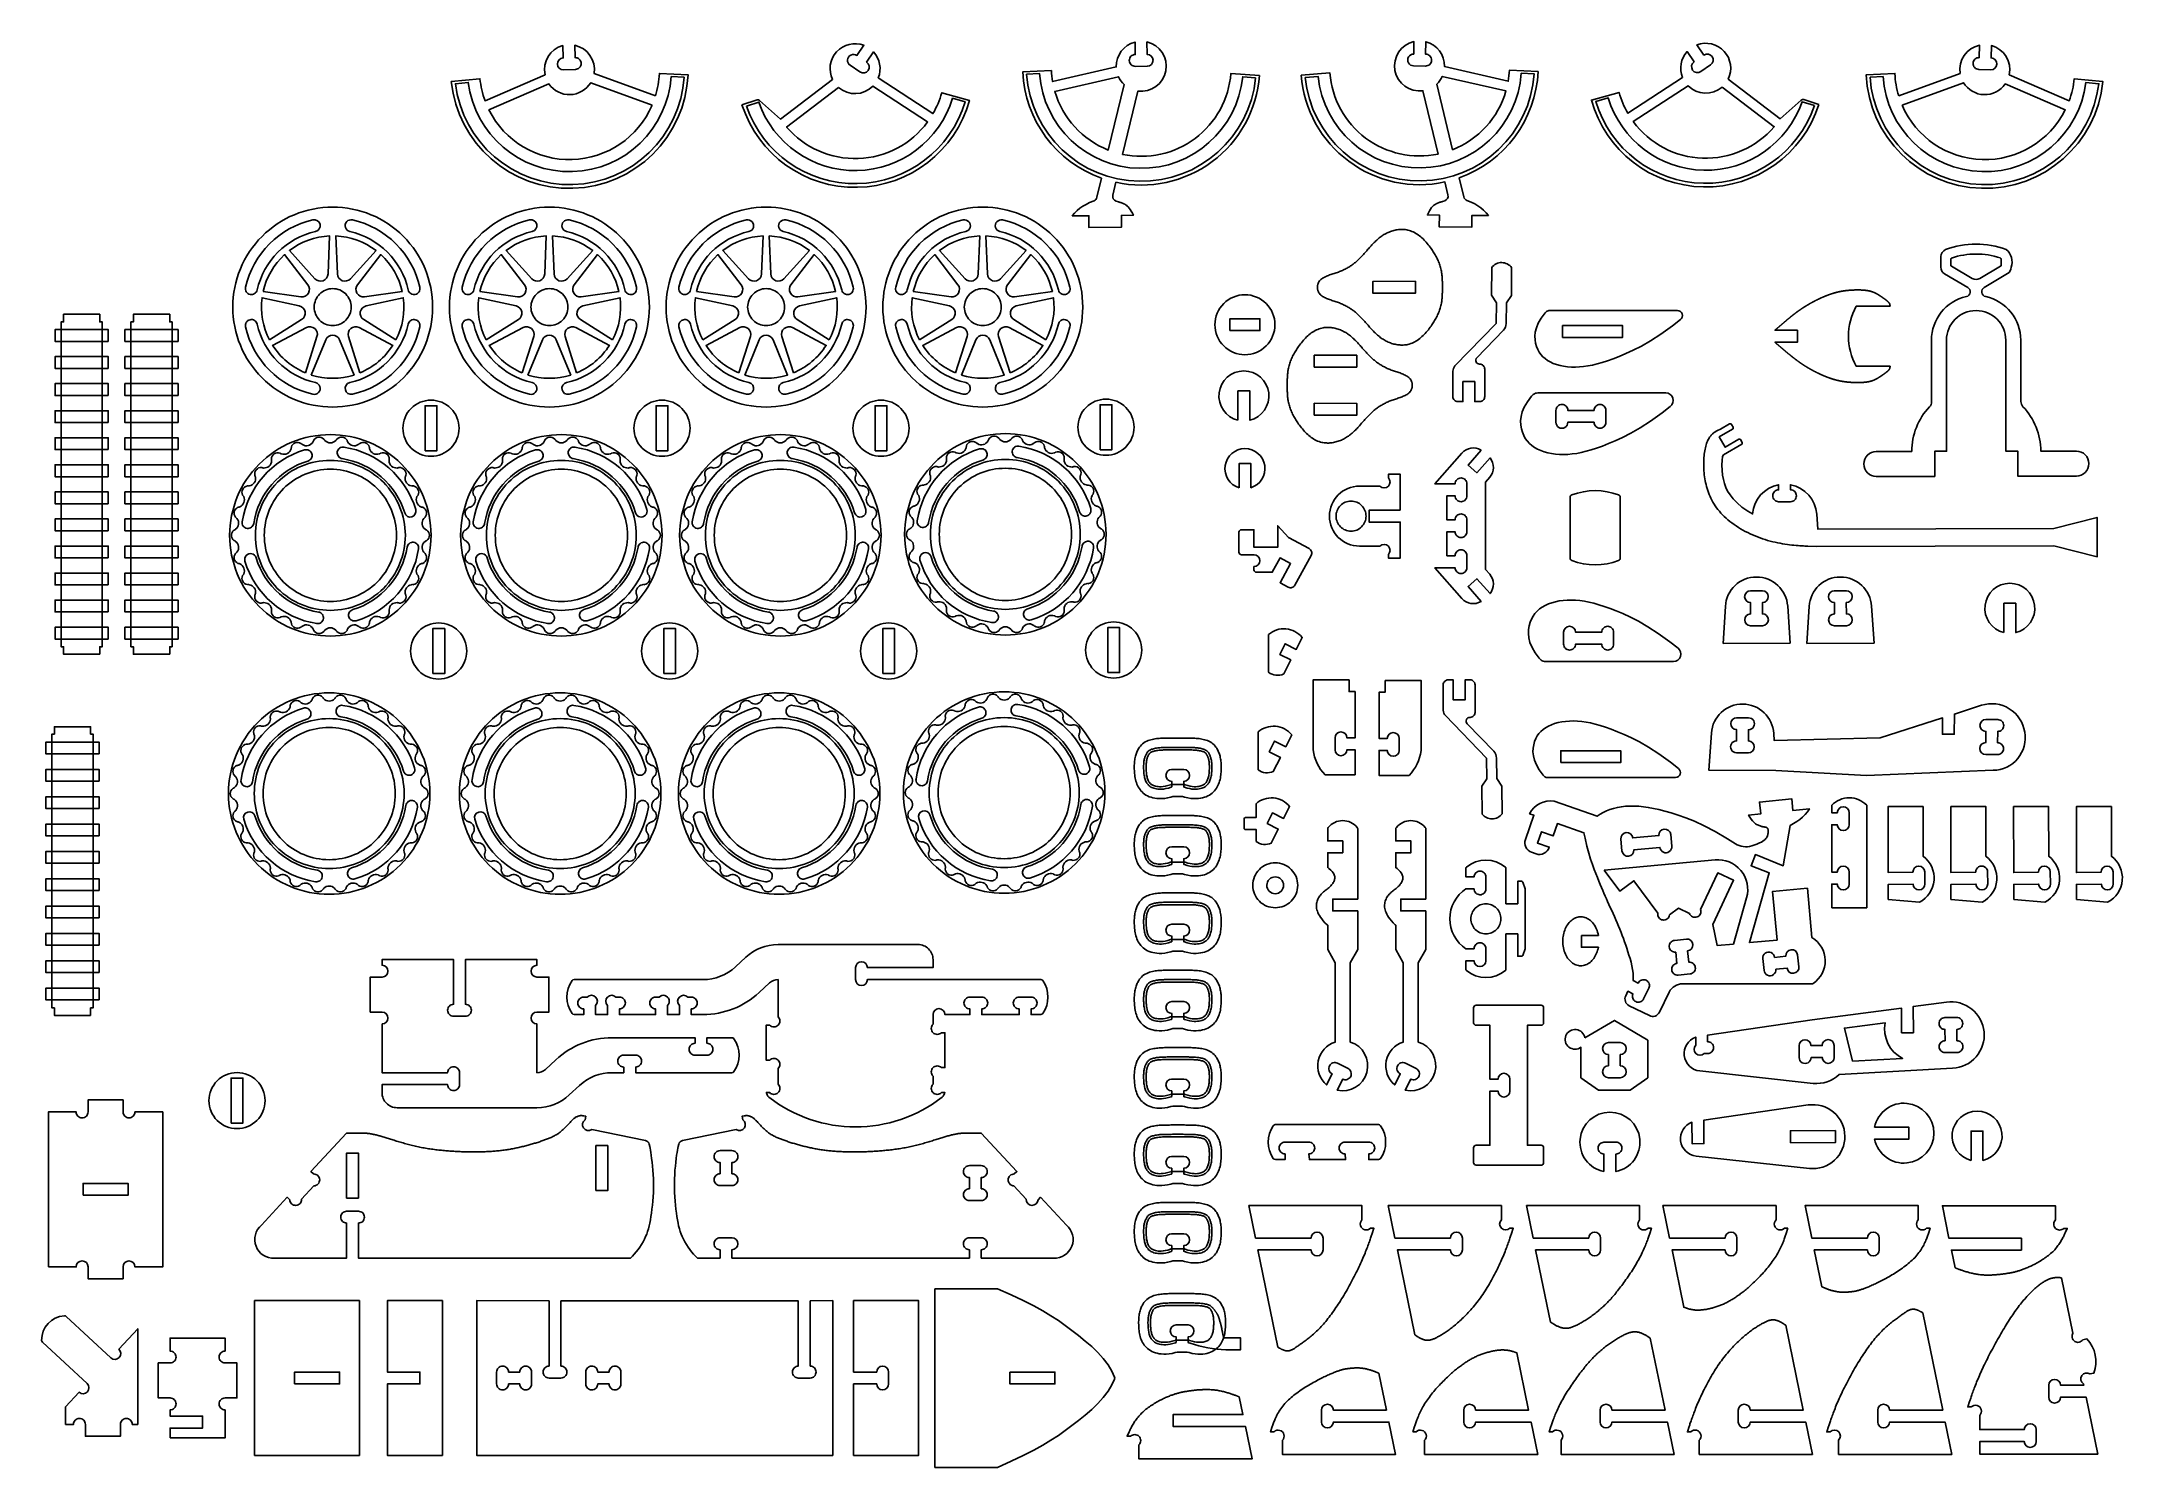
# Model space of a CAD drawing. Extents: x 792.4 to 836.1, y 6.7 to 36.6.
import ezdxf

# ---------------------------------------------------------------- set-up
doc = ezdxf.new("R2010")
doc.units = 0
for name, color, linetype in [('EXTERNAL_CUT', 1, 'CONTINUOUS'), ('INTERNAL_CUT', 5, 'CONTINUOUS'), ('KERF_POCKET_CUT_3MM', 6, 'CONTINUOUS'), ('POCKET_CUT_1_1MM', 3, 'CONTINUOUS')]:
    doc.layers.add(name, color=color, linetype=linetype)

msp = doc.modelspace()

# ---------------------------------------------------------------- linework, layer by layer
at = {"layer": 'EXTERNAL_CUT', "flags": 128}
for points in [[(805.296, 35.488), (804.006, 35.961, 0.396409), (803.597, 36.553), (803.604, 36.292, -0.414214), (803.733, 36.171, -0.414214), (803.612, 36.043), (803.362, 36.035, -1), (803.355, 36.285), (803.347, 36.546, 0.396409), (802.973, 35.931), (801.712, 35.385, -0.063208), (801.605, 35.849), (801.003, 35.788, 0.930566), (805.98, 35.932), (805.377, 35.958, -0.063208), (805.296, 35.488)], [(807.115, 35.3, 0.744898), (811.897, 35.392), (811.315, 35.554, -0.063208), (811.131, 35.115), (809.981, 35.867, 0.284687), (809.883, 36.411), (809.736, 36.196, -1), (809.596, 35.99), (809.389, 36.131, -1), (809.53, 36.337), (809.677, 36.552, 0.676762), (809.019, 35.832), (807.926, 35), (807.483, 35.391, 0.263922), (807.432, 35.401), (807.115, 35.3)], [(817.999, 35.914), (817.396, 35.961, -0.45294), (815.119, 34.258), (815.439, 35.588, 0.955312), (815.629, 36.621), (815.632, 36.36, -1), (815.635, 36.11), (815.386, 36.107, -0.414214), (815.259, 36.23, -0.414214), (815.383, 36.357), (815.379, 36.617, 0.349016), (814.985, 36.096), (813.646, 35.788, -0.030871), (813.621, 36.02), (813.017, 35.991, 0.304486), (814.674, 33.757), (814.578, 33.355, -0.237553), (814.517, 33.283), (814.422, 33.243), (814.35, 33.207), (814.283, 33.168), (814.22, 33.124), (814.163, 33.077), (814.11, 33.024), (814.061, 32.966), (814.409, 32.969), (814.411, 32.719), (815.094, 32.725), (815.092, 32.975), (815.347, 32.977), (815.324, 33.023), (815.301, 33.066), (815.278, 33.101), (815.256, 33.13), (815.236, 33.153), (815.216, 33.172), (815.198, 33.187), (815.18, 33.199), (815.162, 33.209), (815.145, 33.218), (815.129, 33.226), (815.114, 33.232), (815.098, 33.238), (815.084, 33.243), (815.07, 33.247), (815.056, 33.251), (815.043, 33.255), (815.031, 33.259), (814.981, 33.275, -0.38801), (814.913, 33.399), (814.978, 33.67, 0.454969), (817.999, 35.914)], [(818.873, 35.922), (819.476, 35.969, 0.45294), (821.753, 34.265), (821.433, 35.596, -0.955312), (821.243, 36.628), (821.24, 36.367, 1), (821.237, 36.118), (821.487, 36.115, 0.414214), (821.613, 36.238, 0.414214), (821.49, 36.364), (821.493, 36.625, -0.349016), (821.887, 36.103), (823.226, 35.795, 0.030871), (823.252, 36.027), (823.855, 35.999, -0.304486), (822.198, 33.764), (822.295, 33.363, 0.237553), (822.356, 33.291), (822.45, 33.251), (822.522, 33.215), (822.59, 33.175), (822.652, 33.132), (822.71, 33.084), (822.763, 33.032), (822.811, 32.973), (822.463, 32.976), (822.461, 32.727), (821.778, 32.733), (821.78, 32.982), (821.526, 32.985), (821.548, 33.03), (821.572, 33.074), (821.594, 33.109), (821.616, 33.138), (821.636, 33.161), (821.656, 33.18), (821.675, 33.194), (821.693, 33.207), (821.71, 33.217), (821.727, 33.226), (821.743, 33.233), (821.759, 33.24), (821.774, 33.246), (821.789, 33.25), (821.803, 33.255), (821.816, 33.259), (821.829, 33.262), (821.842, 33.266), (821.891, 33.283, 0.38801), (821.96, 33.407), (821.895, 33.678, -0.454969), (818.873, 35.922)], [(829.757, 35.308, -0.744898), (824.975, 35.4), (825.557, 35.561, 0.063208), (825.742, 35.122), (826.892, 35.874, -0.284687), (826.989, 36.419), (827.136, 36.204, 1), (827.277, 35.998), (827.483, 36.138, 1), (827.342, 36.345), (827.195, 36.56, -0.676762), (827.853, 35.84), (828.946, 35.008), (829.39, 35.398, -0.263922), (829.44, 35.409), (829.757, 35.308)], [(831.438, 35.488), (832.728, 35.961, -0.396409), (833.137, 36.553), (833.13, 36.292, 0.414214), (833.001, 36.171, 0.414214), (833.123, 36.043), (833.372, 36.035, 1), (833.379, 36.285), (833.387, 36.546, -0.396409), (833.762, 35.931), (835.022, 35.385, 0.063208), (835.13, 35.849), (835.731, 35.788, -0.930566), (830.754, 35.932), (831.357, 35.958, 0.063208), (831.438, 35.488)], [(800.61, 31.048, -0.414214), (798.508, 28.946, -0.414214), (796.407, 31.048, -0.414214), (798.508, 33.15, -0.414214), (800.61, 31.048)], [(805.167, 31.048, -0.414214), (803.065, 28.946, -0.414214), (800.963, 31.048, -0.414214), (803.065, 33.15, -0.414214), (805.167, 31.048)], [(809.724, 31.048, -0.414214), (807.622, 28.946, -0.414214), (805.52, 31.048, -0.414214), (807.622, 33.15, -0.414214), (809.724, 31.048)], [(814.281, 31.048, -0.414214), (812.179, 28.946, -0.414214), (810.077, 31.048, -0.414214), (812.179, 33.15, -0.414214), (814.281, 31.048)], [(822.168, 29.06), (822.273, 29.06), (822.273, 29.481), (822.522, 29.481), (822.522, 29.06), (822.628, 29.06, 0.414214), (822.733, 29.165), (822.733, 29.743, 0.414214), (822.628, 29.848), (822.623, 29.848, -0.661891), (822.566, 29.982), (823.124, 30.559, 0.19179), (823.183, 30.703), (823.187, 31.136), (823.294, 31.292), (823.299, 31.876, 0.5), (822.879, 31.88), (822.873, 31.297), (822.977, 31.138), (822.972, 30.705), (822.107, 29.809, 0.194384), (822.063, 29.7), (822.063, 29.165, 0.414214), (822.168, 29.06)], [(835.173, 28.02), (834.426, 28.019, 0.192473), (834.051, 28.953, -0.192473), (834.007, 29.062), (834.005, 30.352, 0.351629), (833.267, 31.268, -0.680657), (833.236, 31.461), (833.725, 31.75, 0.265486), (833.802, 31.886, 0.312548), (833.699, 32.258, 0.181495), (832.425, 32.256, 0.312548), (832.323, 32.108), (832.323, 31.884, 0.265486), (832.401, 31.748), (832.891, 31.46, -0.680657), (832.86, 31.267, 0.351629), (832.126, 30.349), (832.128, 29.058, -0.192473), (832.085, 28.95, 0.192473), (831.713, 28.014), (830.966, 28.013, 0.414214), (830.704, 27.749, 0.414214), (830.967, 27.487), (832.197, 27.489), (832.196, 28.015), (832.445, 28.015), (832.441, 30.349, -1), (833.689, 30.352), (833.693, 28.017), (833.943, 28.018), (833.944, 27.492), (835.173, 27.494, 1), (835.173, 28.02)], [(833.592, 32.055, 0.322017), (833.574, 32.08, 0.163777), (832.551, 32.078, 0.322017), (832.533, 32.053), (832.533, 31.929, 0.265486), (832.546, 31.906), (832.983, 31.65, 0.272884), (833.143, 31.65), (833.579, 31.908, 0.265486), (833.592, 31.931), (833.592, 32.055)], [(818.321, 30.677, -0.414214), (817.69, 30.046, -0.414214), (817.06, 30.677, -0.414214), (817.69, 31.307, -0.414214), (818.321, 30.677)], [(831.255, 31.065), (831.255, 31.073), (831.255, 31.074), (831.255, 31.076), (831.255, 31.077), (831.255, 31.078), (831.255, 31.08), (831.255, 31.082), (831.254, 31.083), (831.254, 31.085), (831.254, 31.087), (831.254, 31.089), (831.254, 31.091), (831.253, 31.093), (831.253, 31.094), (831.253, 31.096), (831.252, 31.098), (831.252, 31.1), (831.252, 31.102), (831.251, 31.104), (831.251, 31.106), (831.25, 31.108), (831.249, 31.11), (831.249, 31.112), (831.248, 31.114), (831.247, 31.116), (831.246, 31.118), (831.245, 31.12), (831.244, 31.122), (831.244, 31.123), (831.243, 31.125), (831.241, 31.127), (831.24, 31.129), (831.239, 31.131), (831.238, 31.132), (831.237, 31.134), (831.236, 31.136), (831.234, 31.138), (831.233, 31.14), (831.231, 31.141), (831.23, 31.143), (831.228, 31.145), (831.227, 31.146), (831.225, 31.148), (831.224, 31.15), (831.222, 31.152), (831.22, 31.153), (831.219, 31.155), (831.217, 31.157), (831.215, 31.158), (831.213, 31.16), (831.212, 31.162), (831.21, 31.163), (831.208, 31.165), (831.206, 31.167), (831.204, 31.168), (831.203, 31.17), (831.201, 31.171), (831.199, 31.173), (831.197, 31.175), (831.195, 31.176), (831.193, 31.178), (831.192, 31.179), (831.19, 31.181), (831.188, 31.182), (831.186, 31.184), (831.184, 31.185), (831.183, 31.187), (831.181, 31.188), (831.179, 31.19), (831.177, 31.191), (831.175, 31.192), (831.174, 31.194), (831.172, 31.195), (831.17, 31.197), (831.168, 31.198), (831.167, 31.199), (831.165, 31.201), (831.163, 31.202), (831.161, 31.203), (831.16, 31.205), (831.158, 31.206), (831.156, 31.207), (831.155, 31.208), (831.153, 31.21), (831.151, 31.211), (831.149, 31.212), (831.148, 31.214), (831.146, 31.215), (831.144, 31.216), (831.143, 31.217), (831.141, 31.218), (831.139, 31.22), (831.138, 31.221), (831.136, 31.222), (831.134, 31.223), (831.133, 31.224), (831.131, 31.226), (831.13, 31.227), (831.128, 31.228), (831.126, 31.229), (831.125, 31.23), (831.123, 31.231), (831.121, 31.232), (831.12, 31.234), (831.118, 31.235), (831.117, 31.236), (831.115, 31.237), (831.113, 31.238), (831.112, 31.239), (831.11, 31.24), (831.109, 31.241), (831.107, 31.242), (831.105, 31.244), (831.104, 31.245), (831.102, 31.246), (831.101, 31.247), (831.099, 31.248), (831.098, 31.249), (831.096, 31.25), (831.095, 31.251), (831.093, 31.252), (831.091, 31.253), (831.09, 31.254), (831.088, 31.255), (831.087, 31.256), (831.085, 31.257), (831.084, 31.258), (831.082, 31.259), (831.081, 31.26), (831.079, 31.262), (831.078, 31.263), (831.076, 31.264), (831.075, 31.265), (831.073, 31.266), (831.072, 31.267), (831.07, 31.268), (831.069, 31.269), (831.067, 31.27), (831.066, 31.271), (831.064, 31.272), (831.063, 31.273), (831.061, 31.274), (831.06, 31.275), (831.058, 31.276), (831.057, 31.277), (831.055, 31.278), (831.054, 31.279), (831.052, 31.28), (831.051, 31.281), (831.049, 31.282), (831.048, 31.283), (831.046, 31.283), (831.045, 31.284), (831.043, 31.285), (831.042, 31.286), (831.04, 31.287), (831.039, 31.288), (831.038, 31.289), (831.036, 31.29), (831.035, 31.291), (831.033, 31.292), (831.032, 31.293), (831.03, 31.294), (831.029, 31.295), (831.027, 31.296), (831.026, 31.297), (831.024, 31.298), (831.023, 31.299), (831.021, 31.3), (831.02, 31.3), (831.019, 31.301), (831.017, 31.302), (831.016, 31.303), (831.014, 31.304), (831.013, 31.305), (831.011, 31.306), (831.01, 31.307), (831.008, 31.308), (831.007, 31.309), (831.005, 31.309), (831.004, 31.31), (831.003, 31.311), (831.001, 31.312), (831, 31.313), (830.998, 31.314), (830.997, 31.315), (830.995, 31.316), (830.994, 31.316), (830.992, 31.317), (830.991, 31.318), (830.989, 31.319), (830.988, 31.32), (830.987, 31.321), (830.985, 31.321), (830.984, 31.322), (830.982, 31.323), (830.981, 31.324), (830.979, 31.325), (830.978, 31.326), (830.976, 31.326), (830.975, 31.327), (830.973, 31.328), (830.972, 31.329), (830.97, 31.33), (830.969, 31.33), (830.967, 31.331), (830.966, 31.332), (830.964, 31.333), (830.963, 31.334), (830.961, 31.334), (830.96, 31.335), (830.958, 31.336), (830.957, 31.337), (830.956, 31.337), (830.954, 31.338), (830.953, 31.339), (830.951, 31.34), (830.95, 31.341), (830.948, 31.341), (830.947, 31.342), (830.945, 31.343), (830.943, 31.343), (830.942, 31.344), (830.94, 31.345), (830.939, 31.346), (830.937, 31.346), (830.936, 31.347), (830.934, 31.348), (830.933, 31.349), (830.931, 31.349), (830.93, 31.35), (830.928, 31.351), (830.927, 31.351), (830.925, 31.352), (830.924, 31.353), (830.922, 31.353), (830.92, 31.354), (830.919, 31.355), (830.917, 31.355), (830.916, 31.356), (830.914, 31.357), (830.913, 31.357), (830.911, 31.358), (830.909, 31.359), (830.908, 31.359), (830.906, 31.36), (830.905, 31.361), (830.903, 31.361), (830.901, 31.362), (830.9, 31.362), (830.898, 31.363), (830.897, 31.364), (830.895, 31.364), (830.893, 31.365), (830.892, 31.365), (830.89, 31.366), (830.888, 31.367), (830.887, 31.367), (830.885, 31.368), (830.884, 31.368), (830.882, 31.369), (830.88, 31.37), (830.879, 31.37), (830.877, 31.371), (830.875, 31.371), (830.873, 31.372), (830.872, 31.372), (830.87, 31.373), (830.868, 31.373), (830.867, 31.374), (830.865, 31.374), (830.863, 31.375), (830.862, 31.375), (830.86, 31.376), (830.858, 31.376), (830.856, 31.377), (830.855, 31.378), (830.853, 31.378), (830.851, 31.378), (830.849, 31.379), (830.848, 31.379), (830.846, 31.38), (830.844, 31.38), (830.842, 31.381), (830.84, 31.381), (830.839, 31.382), (830.837, 31.382), (830.835, 31.383), (830.833, 31.383), (830.831, 31.384), (830.83, 31.384), (830.828, 31.384), (830.826, 31.385), (830.824, 31.385), (830.822, 31.386), (830.82, 31.386), (830.819, 31.387), (830.817, 31.387), (830.815, 31.387), (830.813, 31.388), (830.811, 31.388), (830.809, 31.389), (830.807, 31.389), (830.805, 31.389), (830.804, 31.39), (830.802, 31.39), (830.8, 31.39), (830.798, 31.391), (830.796, 31.391), (830.794, 31.391), (830.792, 31.392), (830.79, 31.392), (830.788, 31.392), (830.786, 31.393), (830.784, 31.393), (830.782, 31.393), (830.78, 31.394), (830.778, 31.394), (830.776, 31.394), (830.774, 31.395), (830.772, 31.395), (830.77, 31.395), (830.768, 31.396), (830.766, 31.396), (830.764, 31.396), (830.762, 31.396), (830.76, 31.397), (830.758, 31.397), (830.756, 31.397), (830.754, 31.398), (830.752, 31.398), (830.75, 31.398), (830.748, 31.398), (830.746, 31.399), (830.744, 31.399), (830.742, 31.399), (830.74, 31.399), (830.738, 31.4), (830.736, 31.4), (830.734, 31.4), (830.732, 31.4), (830.73, 31.401), (830.728, 31.401), (830.726, 31.401), (830.724, 31.401), (830.722, 31.401), (830.719, 31.402), (830.717, 31.402), (830.715, 31.402), (830.713, 31.402), (830.711, 31.402), (830.709, 31.403), (830.707, 31.403), (830.705, 31.403), (830.703, 31.403), (830.7, 31.403), (830.698, 31.403), (830.696, 31.404), (830.694, 31.404), (830.692, 31.404), (830.69, 31.404), (830.688, 31.404), (830.685, 31.404), (830.683, 31.405), (830.681, 31.405), (830.679, 31.405), (830.677, 31.405), (830.675, 31.405), (830.672, 31.405), (830.67, 31.405), (830.668, 31.405), (830.666, 31.406), (830.664, 31.406), (830.661, 31.406), (830.659, 31.406), (830.657, 31.406), (830.655, 31.406), (830.653, 31.406), (830.651, 31.406), (830.648, 31.406), (830.646, 31.406), (830.644, 31.407), (830.642, 31.407), (830.639, 31.407), (830.637, 31.407), (830.635, 31.407), (830.633, 31.407), (830.631, 31.407), (830.628, 31.407), (830.626, 31.407), (830.624, 31.407), (830.622, 31.407), (830.619, 31.407), (830.617, 31.407), (830.615, 31.407), (830.613, 31.407), (830.61, 31.407), (830.608, 31.408), (830.606, 31.408), (830.604, 31.408), (830.601, 31.408), (830.599, 31.408), (830.597, 31.408), (830.595, 31.408), (830.592, 31.408), (830.59, 31.408), (830.588, 31.408), (830.585, 31.408), (830.583, 31.408), (830.581, 31.408), (830.579, 31.408), (830.576, 31.408), (830.574, 31.408), (830.572, 31.408), (830.569, 31.408), (830.567, 31.408), (830.565, 31.408), (830.563, 31.408), (830.56, 31.408), (830.558, 31.408), (830.556, 31.408), (830.553, 31.408), (830.551, 31.408), (830.549, 31.408), (830.546, 31.408), (830.544, 31.408), (830.542, 31.407), (830.539, 31.407), (830.537, 31.407), (830.535, 31.407), (830.532, 31.407), (830.53, 31.407), (830.528, 31.407), (830.526, 31.407), (830.523, 31.407), (830.521, 31.407), (830.519, 31.407), (830.516, 31.407), (830.514, 31.407), (830.512, 31.407), (830.509, 31.407), (830.507, 31.407), (830.505, 31.407), (830.502, 31.406), (830.5, 31.406), (830.498, 31.406), (830.495, 31.406), (830.493, 31.406), (830.491, 31.406), (830.488, 31.406), (830.486, 31.406), (830.484, 31.406), (830.481, 31.406), (830.479, 31.406), (830.476, 31.405), (830.474, 31.405), (830.472, 31.405), (830.469, 31.405), (830.467, 31.405), (830.465, 31.405), (830.462, 31.405), (830.46, 31.405), (830.458, 31.405), (830.455, 31.404), (830.453, 31.404), (830.451, 31.404), (830.448, 31.404), (830.446, 31.404), (830.443, 31.404), (830.441, 31.404), (830.439, 31.403), (830.436, 31.403), (830.434, 31.403), (830.432, 31.403), (830.429, 31.403), (830.427, 31.403), (830.425, 31.403), (830.422, 31.402), (830.42, 31.402), (830.417, 31.402), (830.415, 31.402), (830.413, 31.402), (830.41, 31.401), (830.408, 31.401), (830.405, 31.401), (830.403, 31.401), (830.401, 31.401), (830.398, 31.401), (830.396, 31.4), (830.394, 31.4), (830.391, 31.4), (830.389, 31.4), (830.386, 31.4), (830.384, 31.399), (830.382, 31.399), (830.379, 31.399), (830.377, 31.399), (830.374, 31.398), (830.372, 31.398), (830.37, 31.398), (830.367, 31.398), (830.365, 31.398), (830.362, 31.397), (830.36, 31.397), (830.358, 31.397), (830.355, 31.397), (830.353, 31.396), (830.35, 31.396), (830.348, 31.396), (830.346, 31.395), (830.343, 31.395), (830.341, 31.395), (830.338, 31.395), (830.336, 31.394), (830.333, 31.394), (830.331, 31.394), (830.329, 31.394), (830.326, 31.393), (830.324, 31.393), (830.321, 31.393), (830.319, 31.392), (830.316, 31.392), (830.314, 31.392), (830.312, 31.391), (830.309, 31.391), (830.307, 31.391), (830.304, 31.39), (830.302, 31.39), (830.299, 31.39), (830.297, 31.389), (830.295, 31.389), (830.292, 31.389), (830.29, 31.388), (830.287, 31.388), (830.285, 31.388), (830.282, 31.387), (830.28, 31.387), (830.277, 31.387), (830.275, 31.386), (830.273, 31.386), (830.27, 31.385), (830.268, 31.385), (830.265, 31.385), (830.263, 31.384), (830.26, 31.384), (830.258, 31.383), (830.255, 31.383), (830.253, 31.383), (830.25, 31.382), (830.248, 31.382), (830.245, 31.381), (830.243, 31.381), (830.241, 31.38), (830.238, 31.38), (830.236, 31.38), (830.233, 31.379), (830.231, 31.379), (830.228, 31.378), (830.226, 31.378), (830.223, 31.377), (830.221, 31.377), (830.218, 31.376), (830.216, 31.376), (830.213, 31.375), (830.211, 31.375), (830.208, 31.374), (830.206, 31.374), (830.203, 31.373), (830.201, 31.373), (830.198, 31.372), (830.196, 31.372), (830.193, 31.371), (830.191, 31.371), (830.188, 31.37), (830.186, 31.37), (830.183, 31.369), (830.181, 31.369), (830.178, 31.368), (830.176, 31.368), (830.173, 31.367), (830.171, 31.367), (830.168, 31.366), (830.166, 31.365), (830.163, 31.365), (830.161, 31.364), (830.158, 31.364), (830.156, 31.363), (830.153, 31.363), (830.151, 31.362), (830.148, 31.361), (830.146, 31.361), (830.143, 31.36), (830.141, 31.359), (830.138, 31.359), (830.135, 31.358), (830.133, 31.358), (830.13, 31.357), (830.128, 31.356), (830.125, 31.356), (830.123, 31.355), (830.12, 31.354), (830.118, 31.354), (830.115, 31.353), (830.113, 31.352), (830.11, 31.352), (830.108, 31.351), (830.105, 31.35), (830.102, 31.35), (830.1, 31.349), (830.097, 31.348), (830.095, 31.347), (830.092, 31.347), (830.09, 31.346), (830.087, 31.345), (830.085, 31.345), (830.082, 31.344), (830.079, 31.343), (830.077, 31.342), (830.074, 31.342), (830.072, 31.341), (830.069, 31.34), (830.067, 31.339), (830.064, 31.339), (830.061, 31.338), (830.059, 31.337), (830.056, 31.336), (830.054, 31.335), (830.051, 31.335), (830.049, 31.334), (830.046, 31.333), (830.043, 31.332), (830.041, 31.331), (830.038, 31.331), (830.036, 31.33), (830.033, 31.329), (830.03, 31.328), (830.028, 31.327), (830.025, 31.326), (830.023, 31.326), (830.02, 31.325), (830.018, 31.324), (830.015, 31.323), (830.012, 31.322), (830.01, 31.321), (830.007, 31.32), (830.005, 31.32), (830.002, 31.319), (829.999, 31.318), (829.997, 31.317), (829.994, 31.316), (829.992, 31.315), (829.989, 31.314), (829.986, 31.313), (829.984, 31.312), (829.981, 31.311), (829.978, 31.31), (829.976, 31.31), (829.973, 31.309), (829.971, 31.308), (829.968, 31.307), (829.965, 31.306), (829.963, 31.305), (829.96, 31.304), (829.958, 31.303), (829.955, 31.302), (829.952, 31.301), (829.95, 31.3), (829.947, 31.299), (829.944, 31.298), (829.942, 31.297), (829.939, 31.296), (829.937, 31.295), (829.934, 31.294), (829.931, 31.293), (829.929, 31.292), (829.926, 31.291), (829.923, 31.29), (829.921, 31.289), (829.918, 31.288), (829.916, 31.287), (829.913, 31.286), (829.91, 31.285), (829.908, 31.284), (829.905, 31.283), (829.902, 31.282), (829.9, 31.281), (829.897, 31.28), (829.894, 31.278), (829.892, 31.277), (829.889, 31.276), (829.887, 31.275), (829.884, 31.274), (829.881, 31.273), (829.879, 31.272), (829.876, 31.271), (829.873, 31.27), (829.871, 31.269), (829.868, 31.268), (829.865, 31.266), (829.863, 31.265), (829.86, 31.264), (829.857, 31.263), (829.855, 31.262), (829.852, 31.261), (829.849, 31.26), (829.847, 31.259), (829.844, 31.257), (829.842, 31.256), (829.839, 31.255), (829.836, 31.254), (829.834, 31.253), (829.831, 31.252), (829.828, 31.25), (829.826, 31.249), (829.823, 31.248), (829.82, 31.247), (829.818, 31.246), (829.815, 31.245), (829.812, 31.243), (829.81, 31.242), (829.807, 31.241), (829.804, 31.24), (829.802, 31.239), (829.799, 31.237), (829.796, 31.236), (829.794, 31.235), (829.791, 31.234), (829.788, 31.232), (829.786, 31.231), (829.783, 31.23), (829.78, 31.229), (829.778, 31.227), (829.775, 31.226), (829.772, 31.225), (829.77, 31.224), (829.767, 31.222), (829.764, 31.221), (829.762, 31.22), (829.759, 31.219), (829.756, 31.217), (829.754, 31.216), (829.751, 31.215), (829.748, 31.214), (829.746, 31.212), (829.743, 31.211), (829.74, 31.21), (829.738, 31.208), (829.735, 31.207), (829.732, 31.206), (829.73, 31.204), (829.727, 31.203), (829.724, 31.202), (829.722, 31.201), (829.719, 31.199), (829.716, 31.198), (829.714, 31.197), (829.711, 31.195), (829.708, 31.194), (829.705, 31.193), (829.703, 31.191), (829.7, 31.19), (829.697, 31.188), (829.695, 31.187), (829.692, 31.186), (829.689, 31.184), (829.687, 31.183), (829.684, 31.182), (829.681, 31.18), (829.679, 31.179), (829.676, 31.178), (829.673, 31.176), (829.671, 31.175), (829.668, 31.173), (829.665, 31.172), (829.663, 31.171), (829.66, 31.169), (829.657, 31.168), (829.655, 31.166), (829.652, 31.165), (829.649, 31.164), (829.647, 31.162), (829.644, 31.161), (829.641, 31.159), (829.638, 31.158), (829.636, 31.156), (829.633, 31.155), (829.63, 31.153), (829.628, 31.152), (829.625, 31.151), (829.622, 31.149), (829.62, 31.148), (829.617, 31.146), (829.614, 31.145), (829.612, 31.143), (829.609, 31.142), (829.606, 31.14), (829.604, 31.139), (829.601, 31.137), (829.598, 31.136), (829.596, 31.134), (829.593, 31.133), (829.59, 31.131), (829.588, 31.13), (829.585, 31.128), (829.582, 31.127), (829.579, 31.125), (829.577, 31.124), (829.574, 31.122), (829.571, 31.121), (829.569, 31.119), (829.566, 31.118), (829.563, 31.116), (829.561, 31.115), (829.558, 31.113), (829.555, 31.112), (829.553, 31.11), (829.55, 31.108), (829.547, 31.107), (829.545, 31.105), (829.542, 31.104), (829.539, 31.102), (829.537, 31.101), (829.534, 31.099), (829.531, 31.097), (829.528, 31.096), (829.526, 31.094), (829.523, 31.093), (829.52, 31.091), (829.518, 31.09), (829.515, 31.088), (829.512, 31.086), (829.51, 31.085), (829.507, 31.083), (829.504, 31.081), (829.502, 31.08), (829.499, 31.078), (829.496, 31.077), (829.494, 31.075), (829.491, 31.073), (829.488, 31.072), (829.486, 31.07), (829.483, 31.068), (829.48, 31.067), (829.477, 31.065), (829.475, 31.063), (829.472, 31.062), (829.469, 31.06), (829.467, 31.058), (829.464, 31.057), (829.461, 31.055), (829.459, 31.053), (829.456, 31.052), (829.453, 31.05), (829.451, 31.048), (829.448, 31.046), (829.445, 31.045), (829.443, 31.043), (829.44, 31.041), (829.437, 31.04), (829.435, 31.038), (829.432, 31.036), (829.429, 31.034), (829.427, 31.033), (829.424, 31.031), (829.421, 31.029), (829.418, 31.027), (829.416, 31.026), (829.413, 31.024), (829.41, 31.022), (829.408, 31.02), (829.405, 31.018), (829.402, 31.017), (829.4, 31.015), (829.397, 31.013), (829.394, 31.011), (829.392, 31.01), (829.389, 31.008), (829.386, 31.006), (829.384, 31.004), (829.381, 31.002), (829.378, 31), (829.376, 30.999), (829.373, 30.997), (829.37, 30.995), (829.368, 30.993), (829.365, 30.991), (829.362, 30.989), (829.36, 30.988), (829.357, 30.986), (829.354, 30.984), (829.352, 30.982), (829.349, 30.98), (829.346, 30.978), (829.343, 30.976), (829.341, 30.974), (829.338, 30.973), (829.335, 30.971), (829.333, 30.969), (829.33, 30.967), (829.327, 30.965), (829.325, 30.963), (829.322, 30.961), (829.319, 30.959), (829.317, 30.957), (829.314, 30.955), (829.311, 30.953), (829.309, 30.951), (829.306, 30.95), (829.303, 30.948), (829.301, 30.946), (829.298, 30.944), (829.295, 30.942), (829.293, 30.94), (829.29, 30.938), (829.287, 30.936), (829.285, 30.934), (829.282, 30.932), (829.279, 30.93), (829.277, 30.928), (829.274, 30.926), (829.271, 30.924), (829.269, 30.922), (829.266, 30.92), (829.263, 30.918), (829.261, 30.916), (829.258, 30.914), (829.255, 30.912), (829.253, 30.91), (829.25, 30.908), (829.247, 30.906), (829.245, 30.903), (829.242, 30.901), (829.239, 30.899), (829.237, 30.897), (829.234, 30.895), (829.231, 30.893), (829.229, 30.891), (829.226, 30.889), (829.223, 30.887), (829.221, 30.885), (829.218, 30.883), (829.215, 30.881), (829.212, 30.878), (829.21, 30.876), (829.207, 30.874), (829.204, 30.872), (829.202, 30.87), (829.199, 30.868), (829.196, 30.866), (829.194, 30.864), (829.191, 30.861), (829.188, 30.859), (829.186, 30.857), (829.183, 30.855), (829.18, 30.853), (829.178, 30.851), (829.175, 30.848), (829.172, 30.846), (829.169, 30.844), (829.167, 30.842), (829.164, 30.84), (829.161, 30.837), (829.159, 30.835), (829.156, 30.833), (829.153, 30.831), (829.15, 30.828), (829.148, 30.826), (829.145, 30.824), (829.142, 30.822), (829.139, 30.819), (829.137, 30.817), (829.134, 30.815), (829.131, 30.813), (829.128, 30.81), (829.126, 30.808), (829.123, 30.806), (829.12, 30.804), (829.117, 30.801), (829.115, 30.799), (829.112, 30.797), (829.109, 30.794), (829.106, 30.792), (829.104, 30.79), (829.101, 30.787), (829.098, 30.785), (829.095, 30.783), (829.093, 30.78), (829.09, 30.778), (829.087, 30.776), (829.084, 30.773), (829.081, 30.771), (829.078, 30.769), (829.076, 30.766), (829.073, 30.764), (829.07, 30.761), (829.067, 30.759), (829.064, 30.757), (829.062, 30.754), (829.059, 30.752), (829.056, 30.749), (829.053, 30.747), (829.05, 30.745), (829.047, 30.742), (829.044, 30.74), (829.042, 30.737), (829.039, 30.735), (829.036, 30.732), (829.033, 30.73), (829.03, 30.727), (829.027, 30.725), (829.024, 30.722), (829.021, 30.72), (829.018, 30.717), (829.016, 30.715), (829.013, 30.712), (829.01, 30.71), (829.007, 30.707), (829.004, 30.705), (829.001, 30.702), (828.998, 30.7), (828.995, 30.697), (828.992, 30.695), (828.989, 30.692), (828.986, 30.69), (828.983, 30.687), (828.98, 30.685), (828.977, 30.682), (828.974, 30.679), (828.971, 30.677), (828.968, 30.674), (828.965, 30.672), (828.962, 30.669), (828.959, 30.666), (828.956, 30.664), (828.953, 30.661), (828.95, 30.659), (828.947, 30.656), (828.944, 30.653), (828.941, 30.651), (828.938, 30.648), (828.934, 30.645), (828.931, 30.643), (828.928, 30.64), (828.925, 30.637), (828.922, 30.635), (828.919, 30.632), (828.916, 30.629), (828.913, 30.627), (828.91, 30.624), (828.907, 30.622), (828.904, 30.619), (828.901, 30.617), (828.898, 30.614), (828.895, 30.612), (828.892, 30.609), (828.889, 30.607), (828.887, 30.604), (828.884, 30.602), (828.881, 30.6), (828.878, 30.597), (828.876, 30.595), (828.873, 30.593), (828.871, 30.591), (828.869, 30.589), (828.866, 30.587), (828.864, 30.585), (828.862, 30.583), (828.86, 30.581), (828.857, 30.579), (828.856, 30.578), (828.854, 30.576), (828.852, 30.575), (828.85, 30.573), (828.848, 30.572), (828.847, 30.57), (828.845, 30.569), (828.844, 30.568), (828.843, 30.567), (828.842, 30.566), (828.84, 30.565), (828.834, 30.559), (829.306, 30.559), (829.306, 30.309), (828.834, 30.309), (828.84, 30.304), (828.842, 30.303), (828.843, 30.302), (828.844, 30.3), (828.845, 30.299), (828.847, 30.298), (828.848, 30.297), (828.85, 30.295), (828.852, 30.294), (828.854, 30.292), (828.856, 30.291), (828.857, 30.289), (828.86, 30.287), (828.862, 30.285), (828.864, 30.283), (828.866, 30.282), (828.869, 30.28), (828.871, 30.277), (828.873, 30.275), (828.876, 30.273), (828.878, 30.271), (828.881, 30.269), (828.884, 30.266), (828.887, 30.264), (828.889, 30.262), (828.892, 30.259), (828.895, 30.257), (828.898, 30.254), (828.901, 30.252), (828.904, 30.249), (828.907, 30.247), (828.91, 30.244), (828.913, 30.241), (828.916, 30.239), (828.919, 30.236), (828.922, 30.234), (828.925, 30.231), (828.928, 30.228), (828.931, 30.226), (828.934, 30.223), (828.938, 30.22), (828.941, 30.218), (828.944, 30.215), (828.947, 30.212), (828.95, 30.21), (828.953, 30.207), (828.956, 30.205), (828.959, 30.202), (828.962, 30.199), (828.965, 30.197), (828.968, 30.194), (828.971, 30.192), (828.974, 30.189), (828.977, 30.186), (828.98, 30.184), (828.983, 30.181), (828.986, 30.179), (828.989, 30.176), (828.992, 30.174), (828.995, 30.171), (828.998, 30.168), (829.001, 30.166), (829.004, 30.163), (829.007, 30.161), (829.01, 30.158), (829.013, 30.156), (829.016, 30.153), (829.018, 30.151), (829.021, 30.148), (829.024, 30.146), (829.027, 30.143), (829.03, 30.141), (829.033, 30.139), (829.036, 30.136), (829.039, 30.134), (829.042, 30.131), (829.044, 30.129), (829.047, 30.126), (829.05, 30.124), (829.053, 30.121), (829.056, 30.119), (829.059, 30.117), (829.062, 30.114), (829.064, 30.112), (829.067, 30.109), (829.07, 30.107), (829.073, 30.105), (829.076, 30.102), (829.078, 30.1), (829.081, 30.097), (829.084, 30.095), (829.087, 30.093), (829.09, 30.09), (829.093, 30.088), (829.095, 30.086), (829.098, 30.083), (829.101, 30.081), (829.104, 30.079), (829.106, 30.076), (829.109, 30.074), (829.112, 30.072), (829.115, 30.069), (829.117, 30.067), (829.12, 30.065), (829.123, 30.063), (829.126, 30.06), (829.128, 30.058), (829.131, 30.056), (829.134, 30.053), (829.137, 30.051), (829.139, 30.049), (829.142, 30.047), (829.145, 30.044), (829.148, 30.042), (829.15, 30.04), (829.153, 30.038), (829.156, 30.035), (829.159, 30.033), (829.161, 30.031), (829.164, 30.029), (829.167, 30.027), (829.169, 30.024), (829.172, 30.022), (829.175, 30.02), (829.178, 30.018), (829.18, 30.016), (829.183, 30.013), (829.186, 30.011), (829.188, 30.009), (829.191, 30.007), (829.194, 30.005), (829.196, 30.003), (829.199, 30.001), (829.202, 29.998), (829.204, 29.996), (829.207, 29.994), (829.21, 29.992), (829.212, 29.99), (829.215, 29.988), (829.218, 29.986), (829.221, 29.984), (829.223, 29.981), (829.226, 29.979), (829.229, 29.977), (829.231, 29.975), (829.234, 29.973), (829.237, 29.971), (829.239, 29.969), (829.242, 29.967), (829.245, 29.965), (829.247, 29.963), (829.25, 29.961), (829.253, 29.959), (829.255, 29.957), (829.258, 29.955), (829.261, 29.953), (829.263, 29.951), (829.266, 29.949), (829.269, 29.947), (829.271, 29.945), (829.274, 29.943), (829.277, 29.941), (829.279, 29.939), (829.282, 29.937), (829.285, 29.935), (829.287, 29.933), (829.29, 29.931), (829.293, 29.929), (829.295, 29.927), (829.298, 29.925), (829.301, 29.923), (829.303, 29.921), (829.306, 29.919), (829.309, 29.917), (829.311, 29.915), (829.314, 29.913), (829.317, 29.911), (829.319, 29.909), (829.322, 29.907), (829.325, 29.905), (829.327, 29.903), (829.33, 29.902), (829.333, 29.9), (829.335, 29.898), (829.338, 29.896), (829.341, 29.894), (829.343, 29.892), (829.346, 29.89), (829.349, 29.888), (829.352, 29.886), (829.354, 29.885), (829.357, 29.883), (829.36, 29.881), (829.362, 29.879), (829.365, 29.877), (829.368, 29.875), (829.37, 29.873), (829.373, 29.872), (829.376, 29.87), (829.378, 29.868), (829.381, 29.866), (829.384, 29.864), (829.386, 29.862), (829.389, 29.861), (829.392, 29.859), (829.394, 29.857), (829.397, 29.855), (829.4, 29.853), (829.402, 29.852), (829.405, 29.85), (829.408, 29.848), (829.41, 29.846), (829.413, 29.845), (829.416, 29.843), (829.418, 29.841), (829.421, 29.839), (829.424, 29.838), (829.427, 29.836), (829.429, 29.834), (829.432, 29.832), (829.435, 29.831), (829.437, 29.829), (829.44, 29.827), (829.443, 29.825), (829.445, 29.824), (829.448, 29.822), (829.451, 29.82), (829.453, 29.819), (829.456, 29.817), (829.459, 29.815), (829.461, 29.813), (829.464, 29.812), (829.467, 29.81), (829.469, 29.808), (829.472, 29.807), (829.475, 29.805), (829.477, 29.803), (829.48, 29.802), (829.483, 29.8), (829.486, 29.798), (829.488, 29.797), (829.491, 29.795), (829.494, 29.793), (829.496, 29.792), (829.499, 29.79), (829.502, 29.789), (829.504, 29.787), (829.507, 29.785), (829.51, 29.784), (829.512, 29.782), (829.515, 29.78), (829.518, 29.779), (829.52, 29.777), (829.523, 29.776), (829.526, 29.774), (829.528, 29.772), (829.531, 29.771), (829.534, 29.769), (829.537, 29.768), (829.539, 29.766), (829.542, 29.765), (829.545, 29.763), (829.547, 29.761), (829.55, 29.76), (829.553, 29.758), (829.555, 29.757), (829.558, 29.755), (829.561, 29.754), (829.563, 29.752), (829.566, 29.751), (829.569, 29.749), (829.571, 29.748), (829.574, 29.746), (829.577, 29.744), (829.579, 29.743), (829.582, 29.741), (829.585, 29.74), (829.588, 29.738), (829.59, 29.737), (829.593, 29.735), (829.596, 29.734), (829.598, 29.732), (829.601, 29.731), (829.604, 29.729), (829.606, 29.728), (829.609, 29.727), (829.612, 29.725), (829.614, 29.724), (829.617, 29.722), (829.62, 29.721), (829.622, 29.719), (829.625, 29.718), (829.628, 29.716), (829.63, 29.715), (829.633, 29.713), (829.636, 29.712), (829.638, 29.711), (829.641, 29.709), (829.644, 29.708), (829.647, 29.706), (829.649, 29.705), (829.652, 29.703), (829.655, 29.702), (829.657, 29.701), (829.66, 29.699), (829.663, 29.698), (829.665, 29.696), (829.668, 29.695), (829.671, 29.694), (829.673, 29.692), (829.676, 29.691), (829.679, 29.689), (829.681, 29.688), (829.684, 29.687), (829.687, 29.685), (829.689, 29.684), (829.692, 29.683), (829.695, 29.681), (829.697, 29.68), (829.7, 29.679), (829.703, 29.677), (829.705, 29.676), (829.708, 29.675), (829.711, 29.673), (829.714, 29.672), (829.716, 29.671), (829.719, 29.669), (829.722, 29.668), (829.724, 29.667), (829.727, 29.665), (829.73, 29.664), (829.732, 29.663), (829.735, 29.661), (829.738, 29.66), (829.74, 29.659), (829.743, 29.657), (829.746, 29.656), (829.748, 29.655), (829.751, 29.654), (829.754, 29.652), (829.756, 29.651), (829.759, 29.65), (829.762, 29.648), (829.764, 29.647), (829.767, 29.646), (829.77, 29.645), (829.772, 29.643), (829.775, 29.642), (829.778, 29.641), (829.78, 29.64), (829.783, 29.638), (829.786, 29.637), (829.788, 29.636), (829.791, 29.635), (829.794, 29.634), (829.796, 29.632), (829.799, 29.631), (829.802, 29.63), (829.804, 29.629), (829.807, 29.627), (829.81, 29.626), (829.812, 29.625), (829.815, 29.624), (829.818, 29.623), (829.82, 29.621), (829.823, 29.62), (829.826, 29.619), (829.828, 29.618), (829.831, 29.617), (829.834, 29.616), (829.836, 29.614), (829.839, 29.613), (829.842, 29.612), (829.844, 29.611), (829.847, 29.61), (829.849, 29.609), (829.852, 29.608), (829.855, 29.606), (829.857, 29.605), (829.86, 29.604), (829.863, 29.603), (829.865, 29.602), (829.868, 29.601), (829.871, 29.6), (829.873, 29.599), (829.876, 29.597), (829.879, 29.596), (829.881, 29.595), (829.884, 29.594), (829.887, 29.593), (829.889, 29.592), (829.892, 29.591), (829.894, 29.59), (829.897, 29.589), (829.9, 29.588), (829.902, 29.587), (829.905, 29.586), (829.908, 29.585), (829.91, 29.584), (829.913, 29.583), (829.916, 29.581), (829.918, 29.58), (829.921, 29.579), (829.923, 29.578), (829.926, 29.577), (829.929, 29.576), (829.931, 29.575), (829.934, 29.574), (829.937, 29.573), (829.939, 29.572), (829.942, 29.571), (829.944, 29.57), (829.947, 29.569), (829.95, 29.568), (829.952, 29.567), (829.955, 29.566), (829.958, 29.565), (829.96, 29.565), (829.963, 29.564), (829.965, 29.563), (829.968, 29.562), (829.971, 29.561), (829.973, 29.56), (829.976, 29.559), (829.978, 29.558), (829.981, 29.557), (829.984, 29.556), (829.986, 29.555), (829.989, 29.554), (829.992, 29.553), (829.994, 29.552), (829.997, 29.552), (829.999, 29.551), (830.002, 29.55), (830.005, 29.549), (830.007, 29.548), (830.01, 29.547), (830.012, 29.546), (830.015, 29.545), (830.018, 29.544), (830.02, 29.544), (830.023, 29.543), (830.025, 29.542), (830.028, 29.541), (830.03, 29.54), (830.033, 29.539), (830.036, 29.539), (830.038, 29.538), (830.041, 29.537), (830.043, 29.536), (830.046, 29.535), (830.049, 29.535), (830.051, 29.534), (830.054, 29.533), (830.056, 29.532), (830.059, 29.531), (830.061, 29.531), (830.064, 29.53), (830.067, 29.529), (830.069, 29.528), (830.072, 29.528), (830.074, 29.527), (830.077, 29.526), (830.079, 29.525), (830.082, 29.525), (830.085, 29.524), (830.087, 29.523), (830.09, 29.522), (830.092, 29.522), (830.095, 29.521), (830.097, 29.52), (830.1, 29.519), (830.102, 29.519), (830.105, 29.518), (830.108, 29.517), (830.11, 29.517), (830.113, 29.516), (830.115, 29.515), (830.118, 29.515), (830.12, 29.514), (830.123, 29.513), (830.125, 29.513), (830.128, 29.512), (830.13, 29.511), (830.133, 29.511), (830.135, 29.51), (830.138, 29.51), (830.141, 29.509), (830.143, 29.508), (830.146, 29.508), (830.148, 29.507), (830.151, 29.506), (830.153, 29.506), (830.156, 29.505), (830.158, 29.505), (830.161, 29.504), (830.163, 29.504), (830.166, 29.503), (830.168, 29.502), (830.171, 29.502), (830.173, 29.501), (830.176, 29.501), (830.178, 29.5), (830.181, 29.5), (830.183, 29.499), (830.186, 29.499), (830.188, 29.498), (830.191, 29.497), (830.193, 29.497), (830.196, 29.496), (830.198, 29.496), (830.201, 29.495), (830.203, 29.495), (830.206, 29.494), (830.208, 29.494), (830.211, 29.493), (830.213, 29.493), (830.216, 29.492), (830.218, 29.492), (830.221, 29.491), (830.223, 29.491), (830.226, 29.491), (830.228, 29.49), (830.231, 29.49), (830.233, 29.489), (830.236, 29.489), (830.238, 29.488), (830.241, 29.488), (830.243, 29.487), (830.245, 29.487), (830.248, 29.487), (830.25, 29.486), (830.253, 29.486), (830.255, 29.485), (830.258, 29.485), (830.26, 29.485), (830.263, 29.484), (830.265, 29.484), (830.268, 29.483), (830.27, 29.483), (830.273, 29.483), (830.275, 29.482), (830.277, 29.482), (830.28, 29.481), (830.282, 29.481), (830.285, 29.481), (830.287, 29.48), (830.29, 29.48), (830.292, 29.48), (830.295, 29.479), (830.297, 29.479), (830.299, 29.479), (830.302, 29.478), (830.304, 29.478), (830.307, 29.478), (830.309, 29.477), (830.312, 29.477), (830.314, 29.477), (830.316, 29.476), (830.319, 29.476), (830.321, 29.476), (830.324, 29.475), (830.326, 29.475), (830.329, 29.475), (830.331, 29.475), (830.333, 29.474), (830.336, 29.474), (830.338, 29.474), (830.341, 29.473), (830.343, 29.473), (830.346, 29.473), (830.348, 29.473), (830.35, 29.472), (830.353, 29.472), (830.355, 29.472), (830.358, 29.472), (830.36, 29.471), (830.362, 29.471), (830.365, 29.471), (830.367, 29.471), (830.37, 29.47), (830.372, 29.47), (830.374, 29.47), (830.377, 29.47), (830.379, 29.469), (830.382, 29.469), (830.384, 29.469), (830.386, 29.469), (830.389, 29.469), (830.391, 29.468), (830.394, 29.468), (830.396, 29.468), (830.398, 29.468), (830.401, 29.468), (830.403, 29.467), (830.405, 29.467), (830.408, 29.467), (830.41, 29.467), (830.413, 29.467), (830.415, 29.467), (830.417, 29.466), (830.42, 29.466), (830.422, 29.466), (830.425, 29.466), (830.427, 29.466), (830.429, 29.466), (830.432, 29.465), (830.434, 29.465), (830.436, 29.465), (830.439, 29.465), (830.441, 29.465), (830.443, 29.465), (830.446, 29.464), (830.448, 29.464), (830.451, 29.464), (830.453, 29.464), (830.455, 29.464), (830.458, 29.464), (830.46, 29.464), (830.462, 29.464), (830.465, 29.463), (830.467, 29.463), (830.469, 29.463), (830.472, 29.463), (830.474, 29.463), (830.476, 29.463), (830.479, 29.463), (830.481, 29.463), (830.484, 29.463), (830.486, 29.463), (830.488, 29.462), (830.491, 29.462), (830.493, 29.462), (830.495, 29.462), (830.498, 29.462), (830.5, 29.462), (830.502, 29.462), (830.505, 29.462), (830.507, 29.462), (830.509, 29.462), (830.512, 29.462), (830.514, 29.462), (830.516, 29.461), (830.519, 29.461), (830.521, 29.461), (830.523, 29.461), (830.526, 29.461), (830.528, 29.461), (830.53, 29.461), (830.532, 29.461), (830.535, 29.461), (830.537, 29.461), (830.539, 29.461), (830.542, 29.461), (830.544, 29.461), (830.546, 29.461), (830.549, 29.461), (830.551, 29.461), (830.553, 29.461), (830.556, 29.461), (830.558, 29.461), (830.56, 29.461), (830.563, 29.461), (830.565, 29.461), (830.567, 29.461), (830.569, 29.461), (830.572, 29.461), (830.574, 29.461), (830.576, 29.461), (830.579, 29.461), (830.581, 29.461), (830.583, 29.461), (830.585, 29.461), (830.588, 29.461), (830.59, 29.461), (830.592, 29.461), (830.595, 29.461), (830.597, 29.461), (830.599, 29.461), (830.601, 29.461), (830.604, 29.461), (830.606, 29.461), (830.608, 29.461), (830.61, 29.461), (830.613, 29.461), (830.615, 29.461), (830.617, 29.461), (830.619, 29.461), (830.622, 29.461), (830.624, 29.461), (830.626, 29.461), (830.628, 29.461), (830.631, 29.461), (830.633, 29.461), (830.635, 29.462), (830.637, 29.462), (830.639, 29.462), (830.642, 29.462), (830.644, 29.462), (830.646, 29.462), (830.648, 29.462), (830.651, 29.462), (830.653, 29.462), (830.655, 29.462), (830.657, 29.462), (830.659, 29.462), (830.661, 29.463), (830.664, 29.463), (830.666, 29.463), (830.668, 29.463), (830.67, 29.463), (830.672, 29.463), (830.675, 29.463), (830.677, 29.463), (830.679, 29.464), (830.681, 29.464), (830.683, 29.464), (830.685, 29.464), (830.688, 29.464), (830.69, 29.464), (830.692, 29.464), (830.694, 29.465), (830.696, 29.465), (830.698, 29.465), (830.7, 29.465), (830.703, 29.465), (830.705, 29.465), (830.707, 29.466), (830.709, 29.466), (830.711, 29.466), (830.713, 29.466), (830.715, 29.466), (830.717, 29.467), (830.719, 29.467), (830.722, 29.467), (830.724, 29.467), (830.726, 29.467), (830.728, 29.468), (830.73, 29.468), (830.732, 29.468), (830.734, 29.468), (830.736, 29.469), (830.738, 29.469), (830.74, 29.469), (830.742, 29.469), (830.744, 29.469), (830.746, 29.47), (830.748, 29.47), (830.75, 29.47), (830.752, 29.471), (830.754, 29.471), (830.756, 29.471), (830.758, 29.471), (830.76, 29.472), (830.762, 29.472), (830.764, 29.472), (830.766, 29.472), (830.768, 29.473), (830.77, 29.473), (830.772, 29.473), (830.774, 29.474), (830.776, 29.474), (830.778, 29.474), (830.78, 29.475), (830.782, 29.475), (830.784, 29.475), (830.786, 29.476), (830.788, 29.476), (830.79, 29.476), (830.792, 29.477), (830.794, 29.477), (830.796, 29.477), (830.798, 29.478), (830.8, 29.478), (830.802, 29.478), (830.804, 29.479), (830.805, 29.479), (830.807, 29.479), (830.809, 29.48), (830.811, 29.48), (830.813, 29.481), (830.815, 29.481), (830.817, 29.481), (830.819, 29.482), (830.82, 29.482), (830.822, 29.483), (830.824, 29.483), (830.826, 29.484), (830.828, 29.484), (830.83, 29.484), (830.831, 29.485), (830.833, 29.485), (830.835, 29.486), (830.837, 29.486), (830.839, 29.487), (830.84, 29.487), (830.842, 29.488), (830.844, 29.488), (830.846, 29.488), (830.848, 29.489), (830.849, 29.489), (830.851, 29.49), (830.853, 29.49), (830.855, 29.491), (830.856, 29.491), (830.858, 29.492), (830.86, 29.492), (830.862, 29.493), (830.863, 29.493), (830.865, 29.494), (830.867, 29.494), (830.868, 29.495), (830.87, 29.496), (830.872, 29.496), (830.873, 29.497), (830.875, 29.497), (830.877, 29.498), (830.879, 29.498), (830.88, 29.499), (830.882, 29.499), (830.884, 29.5), (830.885, 29.501), (830.887, 29.501), (830.888, 29.502), (830.89, 29.502), (830.892, 29.503), (830.893, 29.504), (830.895, 29.504), (830.897, 29.505), (830.898, 29.505), (830.9, 29.506), (830.901, 29.507), (830.903, 29.507), (830.905, 29.508), (830.906, 29.508), (830.908, 29.509), (830.909, 29.51), (830.911, 29.51), (830.913, 29.511), (830.914, 29.512), (830.916, 29.512), (830.917, 29.513), (830.919, 29.514), (830.92, 29.514), (830.922, 29.515), (830.924, 29.516), (830.925, 29.516), (830.927, 29.517), (830.928, 29.518), (830.93, 29.518), (830.931, 29.519), (830.933, 29.52), (830.934, 29.521), (830.936, 29.521), (830.937, 29.522), (830.939, 29.523), (830.94, 29.523), (830.942, 29.524), (830.943, 29.525), (830.945, 29.526), (830.947, 29.526), (830.948, 29.527), (830.95, 29.528), (830.951, 29.529), (830.953, 29.529), (830.954, 29.53), (830.956, 29.531), (830.957, 29.532), (830.958, 29.532), (830.96, 29.533), (830.961, 29.534), (830.963, 29.535), (830.964, 29.536), (830.966, 29.536), (830.967, 29.537), (830.969, 29.538), (830.97, 29.539), (830.972, 29.54), (830.973, 29.54), (830.975, 29.541), (830.976, 29.542), (830.978, 29.543), (830.979, 29.544), (830.981, 29.544), (830.982, 29.545), (830.984, 29.546), (830.985, 29.547), (830.987, 29.548), (830.988, 29.549), (830.989, 29.549), (830.991, 29.55), (830.992, 29.551), (830.994, 29.552), (830.995, 29.553), (830.997, 29.554), (830.998, 29.555), (831, 29.555), (831.001, 29.556), (831.003, 29.557), (831.004, 29.558), (831.005, 29.559), (831.007, 29.56), (831.008, 29.561), (831.01, 29.562), (831.011, 29.562), (831.013, 29.563), (831.014, 29.564), (831.016, 29.565), (831.017, 29.566), (831.019, 29.567), (831.02, 29.568), (831.021, 29.569), (831.023, 29.57), (831.024, 29.571), (831.026, 29.572), (831.027, 29.573), (831.029, 29.573), (831.03, 29.574), (831.032, 29.575), (831.033, 29.576), (831.035, 29.577), (831.036, 29.578), (831.038, 29.579), (831.039, 29.58), (831.04, 29.581), (831.042, 29.582), (831.043, 29.583), (831.045, 29.584), (831.046, 29.585), (831.048, 29.586), (831.049, 29.587), (831.051, 29.588), (831.052, 29.589), (831.054, 29.59), (831.055, 29.591), (831.057, 29.592), (831.058, 29.593), (831.06, 29.594), (831.061, 29.595), (831.063, 29.596), (831.064, 29.597), (831.066, 29.598), (831.067, 29.599), (831.069, 29.6), (831.07, 29.601), (831.072, 29.602), (831.073, 29.603), (831.075, 29.604), (831.076, 29.605), (831.078, 29.606), (831.079, 29.607), (831.081, 29.608), (831.082, 29.609), (831.084, 29.61), (831.085, 29.611), (831.087, 29.612), (831.088, 29.613), (831.09, 29.614), (831.091, 29.615), (831.093, 29.616), (831.095, 29.617), (831.096, 29.618), (831.098, 29.619), (831.099, 29.621), (831.101, 29.622), (831.102, 29.623), (831.104, 29.624), (831.105, 29.625), (831.107, 29.626), (831.109, 29.627), (831.11, 29.628), (831.112, 29.629), (831.113, 29.63), (831.115, 29.631), (831.117, 29.633), (831.118, 29.634), (831.12, 29.635), (831.121, 29.636), (831.123, 29.637), (831.125, 29.638), (831.126, 29.639), (831.128, 29.64), (831.13, 29.642), (831.131, 29.643), (831.133, 29.644), (831.134, 29.645), (831.136, 29.646), (831.138, 29.648), (831.139, 29.649), (831.141, 29.65), (831.143, 29.651), (831.144, 29.652), (831.146, 29.654), (831.148, 29.655), (831.149, 29.656), (831.151, 29.657), (831.153, 29.659), (831.155, 29.66), (831.156, 29.661), (831.158, 29.663), (831.16, 29.664), (831.161, 29.665), (831.163, 29.666), (831.165, 29.668), (831.167, 29.669), (831.168, 29.67), (831.17, 29.672), (831.172, 29.673), (831.174, 29.675), (831.175, 29.676), (831.177, 29.677), (831.179, 29.679), (831.181, 29.68), (831.183, 29.682), (831.184, 29.683), (831.186, 29.685), (831.188, 29.686), (831.19, 29.688), (831.192, 29.689), (831.193, 29.691), (831.195, 29.692), (831.197, 29.694), (831.199, 29.695), (831.201, 29.697), (831.203, 29.699), (831.204, 29.7), (831.206, 29.702), (831.208, 29.703), (831.21, 29.705), (831.212, 29.707), (831.213, 29.708), (831.215, 29.71), (831.217, 29.712), (831.219, 29.713), (831.22, 29.715), (831.222, 29.717), (831.224, 29.718), (831.225, 29.72), (831.227, 29.722), (831.228, 29.724), (831.23, 29.725), (831.231, 29.727), (831.233, 29.729), (831.234, 29.731), (831.236, 29.732), (831.237, 29.734), (831.238, 29.736), (831.239, 29.738), (831.24, 29.739), (831.241, 29.741), (831.243, 29.743), (831.244, 29.745), (831.244, 29.747), (831.245, 29.749), (831.246, 29.75), (831.247, 29.752), (831.248, 29.754), (831.249, 29.756), (831.249, 29.758), (831.25, 29.76), (831.251, 29.762), (831.251, 29.764), (831.252, 29.766), (831.252, 29.768), (831.252, 29.77), (831.253, 29.772), (831.253, 29.774), (831.253, 29.776), (831.254, 29.778), (831.254, 29.78), (831.254, 29.781), (831.254, 29.783), (831.254, 29.785), (831.255, 29.787), (831.255, 29.788), (831.255, 29.79), (831.255, 29.791), (831.255, 29.793), (831.255, 29.794), (831.255, 29.795), (831.255, 29.804), (830.544, 29.804, -0.259933), (830.544, 31.065), (831.255, 31.065)], [(824.035, 30.956), (824.004, 30.923), (823.919, 30.812), (823.859, 30.708), (823.818, 30.611), (823.795, 30.521), (823.787, 30.437), (823.79, 30.359), (823.802, 30.286), (823.821, 30.218), (823.846, 30.157), (823.876, 30.101), (823.913, 30.05), (823.954, 30.004), (824.001, 29.963), (824.054, 29.926), (824.112, 29.893), (824.175, 29.864), (824.243, 29.84), (824.316, 29.82), (824.392, 29.804), (824.472, 29.794), (824.554, 29.787), (824.639, 29.785), (824.725, 29.788), (824.813, 29.796), (824.904, 29.809), (824.998, 29.827), (825.097, 29.851), (825.202, 29.881), (825.314, 29.917), (825.434, 29.96), (825.563, 30.01), (825.703, 30.068), (825.856, 30.139), (826.026, 30.227), (826.217, 30.338), (826.434, 30.479), (826.678, 30.654), (826.849, 30.786, 0.714484), (826.785, 30.974), (824.096, 30.976, 0.155709), (824.035, 30.956)], [(817.544, 28.669), (817.544, 29.285), (817.794, 29.285), (817.794, 28.669, 0.886757), (817.669, 29.705, 0.886757), (817.544, 28.669)], [(801.165, 28.501, -0.414214), (800.575, 27.911, -0.414214), (799.985, 28.501, -0.414214), (800.575, 29.091, -0.414214), (801.165, 28.501)], [(806.022, 28.501, -0.414214), (805.432, 27.911, -0.414214), (804.842, 28.501, -0.414214), (805.432, 29.091, -0.414214), (806.022, 28.501)], [(810.627, 28.501, -0.414214), (810.037, 27.911, -0.414214), (809.447, 28.501, -0.414214), (810.037, 29.091, -0.414214), (810.627, 28.501)], [(815.358, 28.522, -0.414214), (814.768, 27.932, -0.414214), (814.178, 28.522, -0.414214), (814.768, 29.112, -0.414214), (815.358, 28.522)], [(823.754, 29.211), (823.718, 29.172), (823.63, 29.056), (823.565, 28.946), (823.522, 28.842), (823.497, 28.745), (823.488, 28.654), (823.491, 28.568), (823.505, 28.489), (823.525, 28.416), (823.552, 28.349), (823.586, 28.288), (823.625, 28.232), (823.671, 28.182), (823.723, 28.136), (823.78, 28.096), (823.842, 28.061), (823.909, 28.031), (823.981, 28.005), (824.057, 27.984), (824.137, 27.968), (824.22, 27.956), (824.305, 27.95), (824.393, 27.948), (824.482, 27.951), (824.573, 27.959), (824.666, 27.972), (824.763, 27.991), (824.864, 28.015), (824.971, 28.046), (825.084, 28.083), (825.206, 28.126), (825.337, 28.177), (825.478, 28.235), (825.633, 28.306), (825.805, 28.396), (825.999, 28.509), (826.217, 28.65), (826.464, 28.826), (826.635, 28.96, 0.714484), (826.539, 29.242), (823.85, 29.243, 0.165016), (823.754, 29.211)], [(829.038, 26.956), (829.163, 26.956, 0.414214), (829.287, 27.081, 0.414214), (829.162, 27.206), (829.162, 27.312, -0.342831), (829.714, 26.692), (829.735, 26.38), (834.699, 26.394), (835.61, 26.626), (835.613, 25.798), (834.7, 26.026), (829.707, 26.012), (829.527, 26.021), (829.498, 26.022), (829.467, 26.024), (829.434, 26.025), (829.398, 26.028), (829.36, 26.03), (829.32, 26.033), (829.279, 26.037), (829.235, 26.041), (829.19, 26.045), (829.143, 26.051), (829.096, 26.057), (829.046, 26.064), (828.996, 26.072), (828.945, 26.081), (828.894, 26.091), (828.841, 26.102), (828.789, 26.114), (828.735, 26.127), (828.682, 26.142), (828.629, 26.158), (828.575, 26.175), (828.522, 26.194), (828.469, 26.214), (828.417, 26.235), (828.364, 26.257), (828.313, 26.281), (828.262, 26.306), (828.212, 26.332), (828.162, 26.359), (828.114, 26.387), (828.066, 26.416), (828.02, 26.446), (827.975, 26.477), (827.931, 26.509), (827.888, 26.542), (827.847, 26.576), (827.807, 26.61), (827.769, 26.645), (827.733, 26.681), (827.699, 26.717), (827.666, 26.754), (827.636, 26.791), (827.607, 26.83), (827.58, 26.868), (827.555, 26.907), (827.531, 26.947), (827.509, 26.986), (827.489, 27.027), (827.47, 27.067), (827.453, 27.108), (827.437, 27.149), (827.422, 27.19), (827.409, 27.232), (827.397, 27.273), (827.386, 27.315), (827.377, 27.357), (827.369, 27.398), (827.361, 27.44), (827.355, 27.482), (827.35, 27.524), (827.345, 27.565), (827.342, 27.606), (827.34, 27.647), (827.338, 27.688), (827.337, 27.728), (827.337, 27.768), (827.338, 27.807), (827.34, 27.846), (827.343, 27.883), (827.346, 27.92), (827.35, 27.956), (827.355, 27.991), (827.36, 28.025), (827.366, 28.058), (827.373, 28.09), (827.38, 28.12), (827.388, 28.149), (827.397, 28.177), (827.406, 28.203), (827.416, 28.228), (827.427, 28.25), (827.437, 28.272), (827.449, 28.291), (827.46, 28.31), (827.472, 28.326), (827.484, 28.342), (827.496, 28.356), (827.509, 28.369), (827.521, 28.381), (827.533, 28.392), (827.545, 28.402), (827.557, 28.41), (827.569, 28.418), (827.58, 28.426), (827.591, 28.432), (827.602, 28.438), (827.612, 28.443), (827.622, 28.447), (827.63, 28.451), (827.69, 28.478), (827.883, 28.592, -0.414214), (827.919, 28.582), (827.955, 28.52, -0.414214), (827.946, 28.484), (827.663, 28.318), (827.79, 28.102), (828.073, 28.269, -0.414214), (828.109, 28.26), (828.145, 28.198, -0.414214), (828.136, 28.162), (827.756, 27.938, 0.235973), (827.731, 27.899), (827.723, 27.83), (827.72, 27.725), (827.725, 27.617), (827.735, 27.514), (827.751, 27.421), (827.773, 27.336), (827.803, 27.257), (827.841, 27.18), (827.891, 27.101), (827.957, 27.019), (828.04, 26.933), (828.142, 26.844), (828.265, 26.756), (828.364, 26.699, -0.338532), (828.912, 27.312), (828.912, 27.205, 0.414214), (828.788, 27.08, 0.414214), (828.913, 26.955), (829.038, 26.956)], [(799.284, 24.432, -0.203461), (799.363, 24.528, -0.203461), (799.487, 24.538, -0.0722), (799.507, 24.528, 0.068231), (799.523, 24.52, 0.239296), (799.642, 24.536, 0.239296), (799.699, 24.641, 0.068231), (799.697, 24.659, -0.0722), (799.695, 24.682, -0.203461), (799.748, 24.794, -0.203461), (799.866, 24.834, -0.0722), (799.888, 24.829, 0.068231), (799.906, 24.825, 0.239296), (800.017, 24.869, 0.239296), (800.048, 24.985, 0.068231), (800.041, 25.002, -0.0722), (800.034, 25.023, -0.203461), (800.059, 25.145, -0.203461), (800.164, 25.211, -0.0722), (800.187, 25.212, 0.068231), (800.205, 25.212, 0.239296), (800.302, 25.282, 0.239296), (800.304, 25.401, 0.068231), (800.294, 25.416, -0.0722), (800.281, 25.435, -0.203461), (800.277, 25.56, -0.203461), (800.363, 25.65, -0.0722), (800.385, 25.655, 0.068231), (800.402, 25.66, 0.239296), (800.48, 25.751, 0.239296), (800.453, 25.867, 0.068231), (800.44, 25.88, -0.0722), (800.423, 25.895, -0.203461), (800.389, 26.015, -0.203461), (800.451, 26.122, -0.0722), (800.471, 26.133, 0.068231), (800.487, 26.142, 0.239296), (800.541, 26.249, 0.239296), (800.487, 26.356, 0.068231), (800.471, 26.364, -0.0722), (800.451, 26.375, -0.203461), (800.389, 26.483, -0.203461), (800.423, 26.603, -0.0722), (800.44, 26.618, 0.068231), (800.453, 26.63, 0.239296), (800.48, 26.747, 0.239296), (800.402, 26.838, 0.068231), (800.385, 26.842, -0.0722), (800.363, 26.848, -0.203461), (800.277, 26.938, -0.203461), (800.281, 27.062, -0.0722), (800.294, 27.081, 0.068231), (800.304, 27.096, 0.239296), (800.302, 27.216, 0.239296), (800.205, 27.286, 0.068231), (800.187, 27.286, -0.0722), (800.164, 27.286, -0.203461), (800.059, 27.353, -0.203461), (800.034, 27.475, -0.0722), (800.041, 27.496, 0.068231), (800.048, 27.513, 0.239296), (800.017, 27.629, 0.239296), (799.906, 27.673, 0.068231), (799.888, 27.669, -0.0722), (799.866, 27.664, -0.203461), (799.748, 27.703, -0.203461), (799.695, 27.816, -0.0722), (799.697, 27.838, 0.068231), (799.699, 27.856, 0.239296), (799.642, 27.962, 0.239296), (799.523, 27.978, 0.068231), (799.507, 27.97, -0.0722), (799.487, 27.959, -0.203461), (799.363, 27.97, -0.203461), (799.284, 28.066, -0.0722), (799.281, 28.088, 0.068231), (799.278, 28.106, 0.239296), (799.197, 28.195, 0.239296), (799.078, 28.182, 0.068231), (799.065, 28.17, -0.0722), (799.047, 28.156, -0.203461), (798.924, 28.136, -0.203461), (798.825, 28.21, -0.0722), (798.816, 28.232, 0.068231), (798.81, 28.248, 0.239296), (798.71, 28.315, 0.239296), (798.598, 28.274, 0.068231), (798.587, 28.259, -0.0722), (798.574, 28.241, -0.203461), (798.459, 28.192, -0.203461), (798.345, 28.241, -0.0722), (798.332, 28.259, 0.068231), (798.321, 28.274, 0.239296), (798.208, 28.315, 0.239296), (798.109, 28.248, 0.068231), (798.102, 28.232, -0.0722), (798.094, 28.21, -0.203461), (797.994, 28.136, -0.203461), (797.871, 28.156, -0.0722), (797.854, 28.17, 0.068231), (797.84, 28.182, 0.239296), (797.721, 28.195, 0.239296), (797.641, 28.106, 0.068231), (797.638, 28.088, -0.0722), (797.635, 28.066, -0.203461), (797.556, 27.97, -0.203461), (797.432, 27.959, -0.0722), (797.412, 27.97, 0.068231), (797.396, 27.978, 0.239296), (797.277, 27.962, 0.239296), (797.22, 27.856, 0.068231), (797.222, 27.838, -0.0722), (797.224, 27.816, -0.203461), (797.171, 27.703, -0.203461), (797.053, 27.664, -0.0722), (797.03, 27.669, 0.068231), (797.013, 27.673, 0.239296), (796.901, 27.629, 0.239296), (796.871, 27.513, 0.068231), (796.877, 27.496, -0.0722), (796.885, 27.475, -0.203461), (796.86, 27.353, -0.203461), (796.755, 27.286, -0.0722), (796.732, 27.286, 0.068231), (796.714, 27.286, 0.239296), (796.616, 27.216, 0.239296), (796.615, 27.096, 0.068231), (796.625, 27.081, -0.0722), (796.637, 27.062, -0.203461), (796.642, 26.938, -0.203461), (796.556, 26.848, -0.0722), (796.534, 26.842, 0.068231), (796.517, 26.838, 0.239296), (796.438, 26.747, 0.239296), (796.466, 26.63, 0.068231), (796.479, 26.618, -0.0722), (796.496, 26.603, -0.203461), (796.53, 26.483, -0.203461), (796.468, 26.375, -0.0722), (796.448, 26.364, 0.068231), (796.432, 26.356, 0.239296), (796.378, 26.249, 0.239296), (796.432, 26.142, 0.068231), (796.448, 26.133, -0.0722), (796.468, 26.122, -0.203461), (796.53, 26.015, -0.203461), (796.496, 25.895, -0.0722), (796.479, 25.88, 0.068231), (796.466, 25.867, 0.239296), (796.438, 25.751, 0.239296), (796.517, 25.66, 0.068231), (796.534, 25.655, -0.0722), (796.556, 25.65, -0.203461), (796.642, 25.56, -0.203461), (796.637, 25.435, -0.0722), (796.625, 25.416, 0.068231), (796.615, 25.401, 0.239296), (796.616, 25.282, 0.239296), (796.714, 25.212, 0.068231), (796.732, 25.212, -0.0722), (796.755, 25.211, -0.203461), (796.86, 25.145, -0.203461), (796.885, 25.023, -0.0722), (796.877, 25.002, 0.068231), (796.871, 24.985, 0.239296), (796.901, 24.869, 0.239296), (797.013, 24.825, 0.068231), (797.03, 24.829, -0.0722), (797.053, 24.834, -0.203461), (797.171, 24.794, -0.203461), (797.224, 24.682, -0.0722), (797.222, 24.659, 0.068231), (797.22, 24.641, 0.239296), (797.277, 24.536, 0.239296), (797.396, 24.52, 0.068231), (797.412, 24.528, -0.0722), (797.432, 24.538, -0.203461), (797.556, 24.528, -0.203461), (797.635, 24.432, -0.0722), (797.638, 24.409, 0.068231), (797.641, 24.391, 0.239296), (797.721, 24.303, 0.239296), (797.84, 24.315, 0.068231), (797.854, 24.327, -0.0722), (797.871, 24.342, -0.203461), (797.994, 24.362, -0.203461), (798.094, 24.287, -0.0722), (798.102, 24.266, 0.068231), (798.109, 24.249, 0.239296), (798.208, 24.183, 0.239296), (798.321, 24.224, 0.068231), (798.332, 24.238, -0.0722), (798.345, 24.257, -0.203461), (798.459, 24.305, -0.203461), (798.574, 24.257, -0.0722), (798.587, 24.238, 0.068231), (798.598, 24.224, 0.239296), (798.71, 24.183, 0.239296), (798.81, 24.249, 0.068231), (798.816, 24.266, -0.0722), (798.825, 24.287, -0.203461), (798.924, 24.362, -0.203461), (799.047, 24.342, -0.0722), (799.065, 24.327, 0.068231), (799.078, 24.315, 0.239296), (799.197, 24.303, 0.239296), (799.278, 24.391, 0.068231), (799.281, 24.409, -0.0722), (799.284, 24.432)], [(804.141, 24.432, -0.203461), (804.22, 24.528, -0.203461), (804.344, 24.538, -0.0722), (804.364, 24.528, 0.068231), (804.38, 24.52, 0.239296), (804.499, 24.536, 0.239296), (804.556, 24.641, 0.068231), (804.554, 24.659, -0.0722), (804.552, 24.682, -0.203461), (804.605, 24.794, -0.203461), (804.723, 24.834, -0.0722), (804.745, 24.829, 0.068231), (804.763, 24.825, 0.239296), (804.874, 24.869, 0.239296), (804.905, 24.985, 0.068231), (804.899, 25.002, -0.0722), (804.891, 25.023, -0.203461), (804.916, 25.145, -0.203461), (805.021, 25.211, -0.0722), (805.044, 25.212, 0.068231), (805.062, 25.212, 0.239296), (805.16, 25.282, 0.239296), (805.161, 25.401, 0.068231), (805.151, 25.416, -0.0722), (805.138, 25.435, -0.203461), (805.134, 25.56, -0.203461), (805.22, 25.65, -0.0722), (805.242, 25.655, 0.068231), (805.259, 25.66, 0.239296), (805.337, 25.751, 0.239296), (805.31, 25.867, 0.068231), (805.297, 25.88, -0.0722), (805.28, 25.895, -0.203461), (805.246, 26.015, -0.203461), (805.308, 26.122, -0.0722), (805.328, 26.133, 0.068231), (805.344, 26.142, 0.239296), (805.398, 26.249, 0.239296), (805.344, 26.356, 0.068231), (805.328, 26.364, -0.0722), (805.308, 26.375, -0.203461), (805.246, 26.483, -0.203461), (805.28, 26.603, -0.0722), (805.297, 26.618, 0.068231), (805.31, 26.63, 0.239296), (805.337, 26.747, 0.239296), (805.259, 26.838, 0.068231), (805.242, 26.842, -0.0722), (805.22, 26.848, -0.203461), (805.134, 26.938, -0.203461), (805.138, 27.062, -0.0722), (805.151, 27.081, 0.068231), (805.161, 27.096, 0.239296), (805.16, 27.216, 0.239296), (805.062, 27.286, 0.068231), (805.044, 27.286, -0.0722), (805.021, 27.286, -0.203461), (804.916, 27.353, -0.203461), (804.891, 27.475, -0.0722), (804.899, 27.496, 0.068231), (804.905, 27.513, 0.239296), (804.874, 27.629, 0.239296), (804.763, 27.673, 0.068231), (804.745, 27.669, -0.0722), (804.723, 27.664, -0.203461), (804.605, 27.703, -0.203461), (804.552, 27.816, -0.0722), (804.554, 27.838, 0.068231), (804.556, 27.856, 0.239296), (804.499, 27.962, 0.239296), (804.38, 27.978, 0.068231), (804.364, 27.97, -0.0722), (804.344, 27.959, -0.203461), (804.22, 27.97, -0.203461), (804.141, 28.066, -0.0722), (804.138, 28.088, 0.068231), (804.135, 28.106, 0.239296), (804.055, 28.195, 0.239296), (803.935, 28.182, 0.068231), (803.922, 28.17, -0.0722), (803.904, 28.156, -0.203461), (803.782, 28.136, -0.203461), (803.682, 28.21, -0.0722), (803.674, 28.232, 0.068231), (803.667, 28.248, 0.239296), (803.567, 28.315, 0.239296), (803.455, 28.274, 0.068231), (803.444, 28.259, -0.0722), (803.431, 28.241, -0.203461), (803.317, 28.192, -0.203461), (803.202, 28.241, -0.0722), (803.189, 28.259, 0.068231), (803.178, 28.274, 0.239296), (803.066, 28.315, 0.239296), (802.966, 28.248, 0.068231), (802.959, 28.232, -0.0722), (802.951, 28.21, -0.203461), (802.851, 28.136, -0.203461), (802.729, 28.156, -0.0722), (802.711, 28.17, 0.068231), (802.698, 28.182, 0.239296), (802.578, 28.195, 0.239296), (802.498, 28.106, 0.068231), (802.495, 28.088, -0.0722), (802.492, 28.066, -0.203461), (802.413, 27.97, -0.203461), (802.289, 27.959, -0.0722), (802.269, 27.97, 0.068231), (802.253, 27.978, 0.239296), (802.134, 27.962, 0.239296), (802.077, 27.856, 0.068231), (802.079, 27.838, -0.0722), (802.081, 27.816, -0.203461), (802.028, 27.703, -0.203461), (801.91, 27.664, -0.0722), (801.888, 27.669, 0.068231), (801.87, 27.673, 0.239296), (801.759, 27.629, 0.239296), (801.728, 27.513, 0.068231), (801.734, 27.496, -0.0722), (801.742, 27.475, -0.203461), (801.717, 27.353, -0.203461), (801.612, 27.286, -0.0722), (801.589, 27.286, 0.068231), (801.571, 27.286, 0.239296), (801.474, 27.216, 0.239296), (801.472, 27.096, 0.068231), (801.482, 27.081, -0.0722), (801.495, 27.062, -0.203461), (801.499, 26.938, -0.203461), (801.413, 26.848, -0.0722), (801.391, 26.842, 0.068231), (801.374, 26.838, 0.239296), (801.296, 26.747, 0.239296), (801.323, 26.63, 0.068231), (801.336, 26.618, -0.0722), (801.353, 26.603, -0.203461), (801.387, 26.483, -0.203461), (801.325, 26.375, -0.0722), (801.305, 26.364, 0.068231), (801.289, 26.356, 0.239296), (801.235, 26.249, 0.239296), (801.289, 26.142, 0.068231), (801.305, 26.133, -0.0722), (801.325, 26.122, -0.203461), (801.387, 26.015, -0.203461), (801.353, 25.895, -0.0722), (801.336, 25.88, 0.068231), (801.323, 25.867, 0.239296), (801.296, 25.751, 0.239296), (801.374, 25.66, 0.068231), (801.391, 25.655, -0.0722), (801.413, 25.65, -0.203461), (801.499, 25.56, -0.203461), (801.495, 25.435, -0.0722), (801.482, 25.416, 0.068231), (801.472, 25.401, 0.239296), (801.474, 25.282, 0.239296), (801.571, 25.212, 0.068231), (801.589, 25.212, -0.0722), (801.612, 25.211, -0.203461), (801.717, 25.145, -0.203461), (801.742, 25.023, -0.0722), (801.734, 25.002, 0.068231), (801.728, 24.985, 0.239296), (801.759, 24.869, 0.239296), (801.87, 24.825, 0.068231), (801.888, 24.829, -0.0722), (801.91, 24.834, -0.203461), (802.028, 24.794, -0.203461), (802.081, 24.682, -0.0722), (802.079, 24.659, 0.068231), (802.077, 24.641, 0.239296), (802.134, 24.536, 0.239296), (802.253, 24.52, 0.068231), (802.269, 24.528, -0.0722), (802.289, 24.538, -0.203461), (802.413, 24.528, -0.203461), (802.492, 24.432, -0.0722), (802.495, 24.409, 0.068231), (802.498, 24.391, 0.239296), (802.578, 24.303, 0.239296), (802.698, 24.315, 0.068231), (802.711, 24.327, -0.0722), (802.729, 24.342, -0.203461), (802.851, 24.362, -0.203461), (802.951, 24.287, -0.0722), (802.959, 24.266, 0.068231), (802.966, 24.249, 0.239296), (803.066, 24.183, 0.239296), (803.178, 24.224, 0.068231), (803.189, 24.238, -0.0722), (803.202, 24.257, -0.203461), (803.317, 24.305, -0.203461), (803.431, 24.257, -0.0722), (803.444, 24.238, 0.068231), (803.455, 24.224, 0.239296), (803.567, 24.183, 0.239296), (803.667, 24.249, 0.068231), (803.674, 24.266, -0.0722), (803.682, 24.287, -0.203461), (803.782, 24.362, -0.203461), (803.904, 24.342, -0.0722), (803.922, 24.327, 0.068231), (803.935, 24.315, 0.239296), (804.055, 24.303, 0.239296), (804.135, 24.391, 0.068231), (804.138, 24.409, -0.0722), (804.141, 24.432)], [(808.746, 24.432, -0.203461), (808.825, 24.528, -0.203461), (808.949, 24.538, -0.0722), (808.969, 24.528, 0.068231), (808.985, 24.52, 0.239296), (809.104, 24.536, 0.239296), (809.161, 24.641, 0.068231), (809.159, 24.659, -0.0722), (809.157, 24.682, -0.203461), (809.21, 24.794, -0.203461), (809.328, 24.834, -0.0722), (809.35, 24.829, 0.068231), (809.368, 24.825, 0.239296), (809.479, 24.869, 0.239296), (809.51, 24.985, 0.068231), (809.504, 25.002, -0.0722), (809.496, 25.023, -0.203461), (809.521, 25.145, -0.203461), (809.626, 25.211, -0.0722), (809.649, 25.212, 0.068231), (809.667, 25.212, 0.239296), (809.765, 25.282, 0.239296), (809.766, 25.401, 0.068231), (809.756, 25.416, -0.0722), (809.743, 25.435, -0.203461), (809.739, 25.56, -0.203461), (809.825, 25.65, -0.0722), (809.847, 25.655, 0.068231), (809.864, 25.66, 0.239296), (809.942, 25.751, 0.239296), (809.915, 25.867, 0.068231), (809.902, 25.88, -0.0722), (809.885, 25.895, -0.203461), (809.851, 26.015, -0.203461), (809.913, 26.122, -0.0722), (809.933, 26.133, 0.068231), (809.949, 26.142, 0.239296), (810.003, 26.249, 0.239296), (809.949, 26.356, 0.068231), (809.933, 26.364, -0.0722), (809.913, 26.375, -0.203461), (809.851, 26.483, -0.203461), (809.885, 26.603, -0.0722), (809.902, 26.618, 0.068231), (809.915, 26.63, 0.239296), (809.942, 26.747, 0.239296), (809.864, 26.838, 0.068231), (809.847, 26.842, -0.0722), (809.825, 26.848, -0.203461), (809.739, 26.938, -0.203461), (809.743, 27.062, -0.0722), (809.756, 27.081, 0.068231), (809.766, 27.096, 0.239296), (809.765, 27.216, 0.239296), (809.667, 27.286, 0.068231), (809.649, 27.286, -0.0722), (809.626, 27.286, -0.203461), (809.521, 27.353, -0.203461), (809.496, 27.475, -0.0722), (809.504, 27.496, 0.068231), (809.51, 27.513, 0.239296), (809.479, 27.629, 0.239296), (809.368, 27.673, 0.068231), (809.35, 27.669, -0.0722), (809.328, 27.664, -0.203461), (809.21, 27.703, -0.203461), (809.157, 27.816, -0.0722), (809.159, 27.838, 0.068231), (809.161, 27.856, 0.239296), (809.104, 27.962, 0.239296), (808.985, 27.978, 0.068231), (808.969, 27.97, -0.0722), (808.949, 27.959, -0.203461), (808.825, 27.97, -0.203461), (808.746, 28.066, -0.0722), (808.743, 28.088, 0.068231), (808.74, 28.106, 0.239296), (808.66, 28.195, 0.239296), (808.54, 28.182, 0.068231), (808.527, 28.17, -0.0722), (808.509, 28.156, -0.203461), (808.387, 28.136, -0.203461), (808.287, 28.21, -0.0722), (808.279, 28.232, 0.068231), (808.272, 28.248, 0.239296), (808.172, 28.315, 0.239296), (808.06, 28.274, 0.068231), (808.049, 28.259, -0.0722), (808.036, 28.241, -0.203461), (807.922, 28.192, -0.203461), (807.807, 28.241, -0.0722), (807.794, 28.259, 0.068231), (807.783, 28.274, 0.239296), (807.671, 28.315, 0.239296), (807.571, 28.248, 0.068231), (807.564, 28.232, -0.0722), (807.556, 28.21, -0.203461), (807.456, 28.136, -0.203461), (807.334, 28.156, -0.0722), (807.316, 28.17, 0.068231), (807.303, 28.182, 0.239296), (807.183, 28.195, 0.239296), (807.103, 28.106, 0.068231), (807.1, 28.088, -0.0722), (807.097, 28.066, -0.203461), (807.018, 27.97, -0.203461), (806.894, 27.959, -0.0722), (806.874, 27.97, 0.068231), (806.858, 27.978, 0.239296), (806.739, 27.962, 0.239296), (806.682, 27.856, 0.068231), (806.684, 27.838, -0.0722), (806.686, 27.816, -0.203461), (806.633, 27.703, -0.203461), (806.515, 27.664, -0.0722), (806.493, 27.669, 0.068231), (806.475, 27.673, 0.239296), (806.364, 27.629, 0.239296), (806.333, 27.513, 0.068231), (806.34, 27.496, -0.0722), (806.347, 27.475, -0.203461), (806.322, 27.353, -0.203461), (806.217, 27.286, -0.0722), (806.194, 27.286, 0.068231), (806.176, 27.286, 0.239296), (806.079, 27.216, 0.239296), (806.077, 27.096, 0.068231), (806.087, 27.081, -0.0722), (806.1, 27.062, -0.203461), (806.104, 26.938, -0.203461), (806.018, 26.848, -0.0722), (805.996, 26.842, 0.068231), (805.979, 26.838, 0.239296), (805.901, 26.747, 0.239296), (805.928, 26.63, 0.068231), (805.941, 26.618, -0.0722), (805.958, 26.603, -0.203461), (805.992, 26.483, -0.203461), (805.93, 26.375, -0.0722), (805.91, 26.364, 0.068231), (805.894, 26.356, 0.239296), (805.84, 26.249, 0.239296), (805.894, 26.142, 0.068231), (805.91, 26.133, -0.0722), (805.93, 26.122, -0.203461), (805.992, 26.015, -0.203461), (805.958, 25.895, -0.0722), (805.941, 25.88, 0.068231), (805.928, 25.867, 0.239296), (805.901, 25.751, 0.239296), (805.979, 25.66, 0.068231), (805.996, 25.655, -0.0722), (806.018, 25.65, -0.203461), (806.104, 25.56, -0.203461), (806.1, 25.435, -0.0722), (806.087, 25.416, 0.068231), (806.077, 25.401, 0.239296), (806.079, 25.282, 0.239296), (806.176, 25.212, 0.068231), (806.194, 25.212, -0.0722), (806.217, 25.211, -0.203461), (806.322, 25.145, -0.203461), (806.347, 25.023, -0.0722), (806.34, 25.002, 0.068231), (806.333, 24.985, 0.239296), (806.364, 24.869, 0.239296), (806.475, 24.825, 0.068231), (806.493, 24.829, -0.0722), (806.515, 24.834, -0.203461), (806.633, 24.794, -0.203461), (806.686, 24.682, -0.0722), (806.684, 24.659, 0.068231), (806.682, 24.641, 0.239296), (806.739, 24.536, 0.239296), (806.858, 24.52, 0.068231), (806.874, 24.528, -0.0722), (806.894, 24.538, -0.203461), (807.018, 24.528, -0.203461), (807.097, 24.432, -0.0722), (807.1, 24.409, 0.068231), (807.103, 24.391, 0.239296), (807.183, 24.303, 0.239296), (807.303, 24.315, 0.068231), (807.316, 24.327, -0.0722), (807.334, 24.342, -0.203461), (807.456, 24.362, -0.203461), (807.556, 24.287, -0.0722), (807.564, 24.266, 0.068231), (807.571, 24.249, 0.239296), (807.671, 24.183, 0.239296), (807.783, 24.224, 0.068231), (807.794, 24.238, -0.0722), (807.807, 24.257, -0.203461), (807.922, 24.305, -0.203461), (808.036, 24.257, -0.0722), (808.049, 24.238, 0.068231), (808.06, 24.224, 0.239296), (808.172, 24.183, 0.239296), (808.272, 24.249, 0.068231), (808.279, 24.266, -0.0722), (808.287, 24.287, -0.203461), (808.387, 24.362, -0.203461), (808.509, 24.342, -0.0722), (808.527, 24.327, 0.068231), (808.54, 24.315, 0.239296), (808.66, 24.303, 0.239296), (808.74, 24.391, 0.068231), (808.743, 24.409, -0.0722), (808.746, 24.432)], [(813.477, 24.452, -0.203461), (813.556, 24.549, -0.203461), (813.68, 24.559, -0.0722), (813.7, 24.549, 0.068231), (813.716, 24.54, 0.239296), (813.835, 24.557, 0.239296), (813.892, 24.662, 0.068231), (813.89, 24.68, -0.0722), (813.888, 24.703, -0.203461), (813.942, 24.815, -0.203461), (814.06, 24.854, -0.0722), (814.082, 24.849, 0.068231), (814.099, 24.845, 0.239296), (814.211, 24.889, 0.239296), (814.241, 25.005, 0.068231), (814.235, 25.022, -0.0722), (814.227, 25.044, -0.203461), (814.252, 25.166, -0.203461), (814.357, 25.232, -0.0722), (814.38, 25.233, 0.068231), (814.398, 25.233, 0.239296), (814.496, 25.302, 0.239296), (814.498, 25.422, 0.068231), (814.487, 25.437, -0.0722), (814.475, 25.456, -0.203461), (814.47, 25.58, -0.203461), (814.556, 25.67, -0.0722), (814.578, 25.676, 0.068231), (814.596, 25.681, 0.239296), (814.674, 25.771, 0.239296), (814.647, 25.888, 0.068231), (814.633, 25.9, -0.0722), (814.617, 25.916, -0.203461), (814.582, 26.035, -0.203461), (814.644, 26.143, -0.0722), (814.664, 26.154, 0.068231), (814.68, 26.163, 0.239296), (814.734, 26.27, 0.239296), (814.68, 26.376, 0.068231), (814.664, 26.385, -0.0722), (814.644, 26.396, -0.203461), (814.582, 26.504, -0.203461), (814.617, 26.623, -0.0722), (814.633, 26.639, 0.068231), (814.647, 26.651, 0.239296), (814.674, 26.768, 0.239296), (814.596, 26.858, 0.068231), (814.578, 26.863, -0.0722), (814.556, 26.869, -0.203461), (814.47, 26.959, -0.203461), (814.475, 27.083, -0.0722), (814.487, 27.102, 0.068231), (814.498, 27.117, 0.239296), (814.496, 27.237, 0.239296), (814.398, 27.306, 0.068231), (814.38, 27.306, -0.0722), (814.357, 27.307, -0.203461), (814.252, 27.374, -0.203461), (814.227, 27.495, -0.0722), (814.235, 27.517, 0.068231), (814.241, 27.534, 0.239296), (814.211, 27.65, 0.239296), (814.099, 27.694, 0.068231), (814.082, 27.69, -0.0722), (814.06, 27.685, -0.424495), (813.888, 27.837, -0.0722), (813.89, 27.859, 0.068231), (813.892, 27.877, 0.239296), (813.835, 27.983, 0.239296), (813.716, 27.999, 0.068231), (813.7, 27.99, -0.0722), (813.68, 27.98, -0.203461), (813.556, 27.99, -0.203461), (813.477, 28.087, -0.0722), (813.474, 28.109, 0.068231), (813.472, 28.127, 0.239296), (813.391, 28.216, 0.239296), (813.272, 28.203, 0.068231), (813.258, 28.191, -0.0722), (813.241, 28.176, -0.203461), (813.118, 28.156, -0.203461), (813.018, 28.231, -0.0722), (813.01, 28.252, 0.068231), (813.003, 28.269, 0.239296), (812.904, 28.336, 0.239296), (812.791, 28.295, 0.068231), (812.781, 28.28, -0.0722), (812.767, 28.262, -0.203461), (812.653, 28.213, -0.203461), (812.538, 28.262, -0.0722), (812.525, 28.28, 0.068231), (812.515, 28.295, 0.239296), (812.402, 28.336, 0.239296), (812.302, 28.269, 0.068231), (812.296, 28.252, -0.0722), (812.287, 28.231, -0.203461), (812.188, 28.156, -0.203461), (812.065, 28.176, -0.0722), (812.048, 28.191, 0.068231), (812.034, 28.203, 0.239296), (811.915, 28.216, 0.239296), (811.834, 28.127, 0.068231), (811.832, 28.109, -0.0722), (811.829, 28.087, -0.203461), (811.75, 27.99, -0.203461), (811.626, 27.98, -0.0722), (811.605, 27.99, 0.068231), (811.589, 27.999, 0.239296), (811.47, 27.983, 0.239296), (811.413, 27.877, 0.068231), (811.415, 27.859, -0.0722), (811.418, 27.837, -0.203461), (811.364, 27.724, -0.203461), (811.246, 27.685, -0.0722), (811.224, 27.69, 0.068231), (811.206, 27.694, 0.239296), (811.095, 27.65, 0.239296), (811.065, 27.534, 0.068231), (811.071, 27.517, -0.0722), (811.079, 27.495, -0.203461), (811.053, 27.374, -0.203461), (810.948, 27.307, -0.0722), (810.926, 27.306, 0.068231), (810.908, 27.306, 0.239296), (810.81, 27.237, 0.239296), (810.808, 27.117, 0.068231), (810.818, 27.102, -0.0722), (810.831, 27.083, -0.203461), (810.836, 26.959, -0.203461), (810.75, 26.869, -0.0722), (810.728, 26.863, 0.068231), (810.71, 26.858, 0.239296), (810.632, 26.768, 0.239296), (810.659, 26.651, 0.068231), (810.672, 26.639, -0.0722), (810.689, 26.623, -0.203461), (810.724, 26.504, -0.203461), (810.662, 26.396, -0.0722), (810.642, 26.385, 0.068231), (810.626, 26.376, 0.239296), (810.571, 26.27, 0.239296), (810.626, 26.163, 0.068231), (810.642, 26.154, -0.0722), (810.662, 26.143, -0.203461), (810.724, 26.035, -0.203461), (810.689, 25.916, -0.0722), (810.672, 25.9, 0.068231), (810.659, 25.888, 0.239296), (810.632, 25.771, 0.239296), (810.71, 25.681, 0.068231), (810.728, 25.676, -0.0722), (810.75, 25.67, -0.203461), (810.836, 25.58, -0.203461), (810.831, 25.456, -0.0722), (810.818, 25.437, 0.068231), (810.808, 25.422, 0.239296), (810.81, 25.302, 0.239296), (810.908, 25.233, 0.068231), (810.926, 25.233, -0.0722), (810.948, 25.232, -0.203461), (811.053, 25.166, -0.203461), (811.079, 25.044, -0.0722), (811.071, 25.022, 0.068231), (811.065, 25.005, 0.239296), (811.095, 24.889, 0.239296), (811.206, 24.845, 0.068231), (811.224, 24.849, -0.0722), (811.246, 24.854, -0.203461), (811.364, 24.815, -0.203461), (811.418, 24.703, -0.0722), (811.415, 24.68, 0.068231), (811.413, 24.662, 0.239296), (811.47, 24.557, 0.239296), (811.589, 24.54, 0.068231), (811.605, 24.549, -0.0722), (811.626, 24.559, -0.203461), (811.75, 24.549, -0.203461), (811.829, 24.452, -0.0722), (811.832, 24.43, 0.068231), (811.834, 24.412, 0.239296), (811.915, 24.323, 0.239296), (812.034, 24.336, 0.068231), (812.048, 24.348, -0.0722), (812.065, 24.363, -0.203461), (812.188, 24.383, -0.203461), (812.287, 24.308, -0.0722), (812.296, 24.287, 0.068231), (812.302, 24.27, 0.239296), (812.402, 24.203, 0.239296), (812.515, 24.244, 0.068231), (812.525, 24.259, -0.0722), (812.538, 24.278, -0.424494), (812.767, 24.278, -0.0722), (812.781, 24.259, 0.068231), (812.791, 24.244, 0.239296), (812.904, 24.203, 0.239296), (813.003, 24.27, 0.068231), (813.01, 24.287, -0.0722), (813.018, 24.308, -0.203461), (813.118, 24.383, -0.203461), (813.241, 24.363, -0.0722), (813.258, 24.348, 0.068231), (813.272, 24.336, 0.239296), (813.391, 24.323, 0.239296), (813.472, 24.412, 0.068231), (813.474, 24.43, -0.0722), (813.477, 24.452)], [(817.566, 27.25), (817.566, 27.756), (817.815, 27.756), (817.815, 27.25, 0.859604), (817.69, 28.072, 0.859604), (817.566, 27.25)], [(822.656, 28.04, 0.365977), (822.253, 27.979), (821.687, 27.33), (822.11, 27.33, -0.414214), (822.235, 27.455, -0.414214), (822.359, 27.33), (822.359, 27.08, -0.414214), (822.235, 26.955, -0.414214), (822.11, 27.08), (821.939, 27.08), (821.939, 26.574), (822.11, 26.574, -0.414214), (822.235, 26.699, -0.414214), (822.359, 26.574), (822.359, 26.325, -0.414214), (822.235, 26.2, -0.414214), (822.11, 26.325), (821.939, 26.325), (821.939, 25.819), (822.11, 25.819, -0.414214), (822.235, 25.944, -0.414214), (822.359, 25.819), (822.359, 25.569, -0.414214), (822.235, 25.445, -0.414214), (822.11, 25.569), (821.687, 25.569), (822.253, 24.92, 0.365977), (822.656, 24.859), (822.382, 25.172), (822.57, 25.336), (822.844, 25.023, 0.365977), (822.837, 25.43), (822.749, 25.531), (822.749, 27.368), (822.837, 27.469, 0.365977), (822.844, 27.876), (822.57, 27.563), (822.382, 27.727), (822.656, 28.04)], [(804.706, 26.249, -0.414214), (803.317, 24.859, -0.414214), (801.927, 26.249, -0.414214), (803.317, 27.639, -0.414214), (804.706, 26.249)], [(809.311, 26.249, -0.414214), (807.922, 24.859, -0.414214), (806.532, 26.249, -0.414214), (807.922, 27.639, -0.414214), (809.311, 26.249)], [(820.956, 26.777), (820.956, 27.533), (820.706, 27.533), (820.706, 27.459, -1), (820.53, 27.283), (820.098, 27.283, 1), (820.098, 26.022), (820.53, 26.022, -1), (820.706, 25.845), (820.706, 25.772), (820.956, 25.772), (820.956, 26.528), (820.302, 26.528), (820.302, 26.777), (820.956, 26.777)], [(824.564, 25.718, 0.186244), (825.548, 25.718, 0.310029), (825.581, 25.767), (825.581, 27.049, 0.310029), (825.548, 27.098, 0.186244), (824.564, 27.098, 0.310029), (824.53, 27.049), (824.53, 25.767, 0.310029), (824.564, 25.718)], [(817.565, 26.313), (817.565, 25.893, 0.414214), (817.617, 25.841), (817.88, 25.841, -1), (817.88, 25.591), (817.88, 25.525, 0.414214), (817.933, 25.473), (818.265, 25.473), (818.429, 25.775), (818.649, 25.656), (818.429, 25.252), (818.6, 25.159, 0.414214), (818.742, 25.201), (819.082, 25.827, 0.414214), (819.04, 25.969), (818.607, 26.205), (818.379, 26.45), (818.379, 25.998), (817.88, 25.998), (817.88, 26.366), (817.617, 26.366, 0.414214), (817.565, 26.313)], [(827.744, 23.978), (829.155, 23.982), (829.103, 24.76, 0.937775), (827.792, 24.756), (827.744, 23.978)], [(829.508, 23.978), (830.919, 23.982), (830.867, 24.76, 0.937775), (829.556, 24.756), (829.508, 23.978)], [(833.65, 24.205, -0.886757), (833.774, 25.241, -0.886757), (833.899, 24.205), (833.899, 24.821), (833.65, 24.821), (833.65, 24.205)], [(823.916, 23.626), (823.88, 23.665), (823.791, 23.781), (823.727, 23.891), (823.684, 23.995), (823.659, 24.092), (823.65, 24.183), (823.653, 24.269), (823.666, 24.348), (823.687, 24.421), (823.714, 24.488), (823.748, 24.549), (823.787, 24.605), (823.833, 24.655), (823.885, 24.701), (823.942, 24.741), (824.004, 24.776), (824.071, 24.806), (824.143, 24.832), (824.219, 24.853), (824.299, 24.869), (824.382, 24.881), (824.467, 24.887), (824.555, 24.889), (824.644, 24.886), (824.735, 24.878), (824.828, 24.865), (824.925, 24.846), (825.026, 24.822), (825.133, 24.791), (825.246, 24.754), (825.368, 24.711), (825.499, 24.66), (825.64, 24.602), (825.795, 24.531), (825.967, 24.441), (826.161, 24.328), (826.379, 24.187), (826.626, 24.01), (826.797, 23.877, -0.714484), (826.701, 23.595), (824.012, 23.594, -0.165016), (823.916, 23.626)], [(801.328, 23.817, -0.414214), (800.738, 23.227, -0.414214), (800.148, 23.817, -0.414214), (800.738, 24.407, -0.414214), (801.328, 23.817)], [(806.185, 23.817, -0.414214), (805.595, 23.227, -0.414214), (805.005, 23.817, -0.414214), (805.595, 24.407, -0.414214), (806.185, 23.817)], [(810.79, 23.817, -0.414214), (810.2, 23.227, -0.414214), (809.61, 23.817, -0.414214), (810.2, 24.407, -0.414214), (810.79, 23.817)], [(815.521, 23.838, -0.414214), (814.931, 23.248, -0.414214), (814.341, 23.838, -0.414214), (814.931, 24.428, -0.414214), (815.521, 23.838)], [(818.188, 24.163), (818.188, 23.37, 0.278069), (818.507, 23.334), (818.655, 23.629), (818.421, 23.747), (818.533, 23.97), (818.768, 23.852), (818.894, 24.103, 0.423887), (818.188, 24.163)], [(819.881, 23.212), (819.126, 23.212), (819.126, 21.737, 0.164942), (819.375, 21.215), (820.006, 21.215), (820.006, 21.741), (819.835, 21.741, -1), (819.585, 21.741), (819.585, 21.991, -1), (819.835, 21.991), (820.006, 21.991), (820.006, 22.963), (819.881, 22.963), (819.881, 23.212)], [(820.638, 23.199), (821.393, 23.199), (821.393, 21.724, -0.164942), (821.143, 21.202), (820.513, 21.202), (820.513, 21.728), (820.684, 21.728, 1), (820.933, 21.728), (820.933, 21.978, 1), (820.684, 21.978), (820.513, 21.978), (820.513, 22.95), (820.638, 22.95), (820.638, 23.199)], [(821.966, 23.21), (822.071, 23.21), (822.071, 22.789), (822.32, 22.789), (822.32, 23.21), (822.425, 23.21, -0.414214), (822.53, 23.105), (822.53, 22.527, -0.414214), (822.425, 22.422), (822.42, 22.422, 0.661891), (822.364, 22.288), (822.921, 21.711, -0.19179), (822.98, 21.567), (822.985, 21.134), (823.091, 20.977), (823.097, 20.394, -0.5), (822.677, 20.39), (822.671, 20.973), (822.774, 21.132), (822.77, 21.564), (821.905, 22.461, -0.194384), (821.86, 22.57), (821.86, 23.105, -0.414214), (821.966, 23.21)], [(799.259, 19.003, -0.203461), (799.338, 19.099, -0.203461), (799.462, 19.109, -0.0722), (799.482, 19.099, 0.068231), (799.499, 19.091, 0.239296), (799.617, 19.107, 0.239296), (799.674, 19.212, 0.068231), (799.672, 19.23, -0.0722), (799.67, 19.253, -0.203461), (799.724, 19.365, -0.203461), (799.842, 19.405, -0.0722), (799.864, 19.4, 0.068231), (799.881, 19.395, 0.239296), (799.993, 19.439, 0.239296), (800.023, 19.555, 0.068231), (800.017, 19.572, -0.0722), (800.009, 19.594, -0.203461), (800.034, 19.716, -0.203461), (800.139, 19.782, -0.0722), (800.162, 19.783, 0.068231), (800.18, 19.783, 0.239296), (800.278, 19.852, 0.239296), (800.28, 19.972, 0.068231), (800.269, 19.987, -0.0722), (800.257, 20.006, -0.203461), (800.252, 20.131, -0.203461), (800.338, 20.22, -0.0722), (800.36, 20.226, 0.068231), (800.378, 20.231, 0.239296), (800.456, 20.322, 0.239296), (800.429, 20.438, 0.068231), (800.415, 20.45, -0.0722), (800.399, 20.466, -0.203461), (800.364, 20.585, -0.203461), (800.426, 20.693, -0.0722), (800.446, 20.704, 0.068231), (800.462, 20.713, 0.239296), (800.516, 20.82, 0.239296), (800.462, 20.927, 0.068231), (800.446, 20.935, -0.0722), (800.426, 20.946, -0.203461), (800.364, 21.054, -0.203461), (800.399, 21.173, -0.0722), (800.415, 21.189, 0.068231), (800.429, 21.201, 0.239296), (800.456, 21.318, 0.239296), (800.378, 21.409, 0.068231), (800.36, 21.413, -0.0722), (800.338, 21.419, -0.203461), (800.252, 21.509, -0.203461), (800.257, 21.633, -0.0722), (800.269, 21.652, 0.068231), (800.28, 21.667, 0.239296), (800.278, 21.787, 0.239296), (800.18, 21.856, 0.068231), (800.162, 21.857, -0.0722), (800.139, 21.857, -0.203461), (800.034, 21.924, -0.203461), (800.009, 22.046, -0.0722), (800.017, 22.067, 0.068231), (800.023, 22.084, 0.239296), (799.993, 22.2, 0.239296), (799.881, 22.244, 0.068231), (799.864, 22.24, -0.0722), (799.842, 22.235, -0.203461), (799.724, 22.274, -0.203461), (799.67, 22.387, -0.0722), (799.672, 22.409, 0.068231), (799.674, 22.427, 0.239296), (799.617, 22.533, 0.239296), (799.499, 22.549, 0.068231), (799.482, 22.541, -0.0722), (799.462, 22.53, -0.203461), (799.338, 22.541, -0.203461), (799.259, 22.637, -0.0722), (799.256, 22.659, 0.068231), (799.254, 22.677, 0.239296), (799.173, 22.766, 0.239296), (799.054, 22.753, 0.068231), (799.04, 22.741, -0.0722), (799.023, 22.726, -0.203461), (798.9, 22.707, -0.203461), (798.8, 22.781, -0.0722), (798.792, 22.802, 0.068231), (798.785, 22.819, 0.239296), (798.686, 22.886, 0.239296), (798.573, 22.845, 0.068231), (798.563, 22.83, -0.0722), (798.549, 22.812, -0.203461), (798.435, 22.763, -0.203461), (798.32, 22.812, -0.0722), (798.307, 22.83, 0.068231), (798.297, 22.845, 0.239296), (798.184, 22.886, 0.239296), (798.084, 22.819, 0.068231), (798.078, 22.802, -0.0722), (798.069, 22.781, -0.203461), (797.97, 22.707, -0.203461), (797.847, 22.726, -0.0722), (797.83, 22.741, 0.068231), (797.816, 22.753, 0.239296), (797.697, 22.766, 0.239296), (797.616, 22.677, 0.068231), (797.614, 22.659, -0.0722), (797.611, 22.637, -0.203461), (797.532, 22.541, -0.203461), (797.408, 22.53, -0.0722), (797.387, 22.541, 0.068231), (797.371, 22.549, 0.239296), (797.253, 22.533, 0.239296), (797.195, 22.427, 0.068231), (797.197, 22.409, -0.0722), (797.2, 22.387, -0.203461), (797.146, 22.274, -0.203461), (797.028, 22.235, -0.0722), (797.006, 22.24, 0.068231), (796.988, 22.244, 0.239296), (796.877, 22.2, 0.239296), (796.847, 22.084, 0.068231), (796.853, 22.067, -0.0722), (796.861, 22.046, -0.203461), (796.836, 21.924, -0.203461), (796.73, 21.857, -0.0722), (796.708, 21.857, 0.068231), (796.69, 21.856, 0.239296), (796.592, 21.787, 0.239296), (796.59, 21.667, 0.068231), (796.6, 21.652, -0.0722), (796.613, 21.633, -0.203461), (796.618, 21.509, -0.203461), (796.532, 21.419, -0.0722), (796.51, 21.413, 0.068231), (796.492, 21.409, 0.239296), (796.414, 21.318, 0.239296), (796.441, 21.201, 0.068231), (796.454, 21.189, -0.0722), (796.471, 21.173, -0.203461), (796.506, 21.054, -0.203461), (796.444, 20.946, -0.0722), (796.424, 20.935, 0.068231), (796.408, 20.927, 0.239296), (796.354, 20.82, 0.239296), (796.408, 20.713, 0.068231), (796.424, 20.704, -0.0722), (796.444, 20.693, -0.203461), (796.506, 20.585, -0.203461), (796.471, 20.466, -0.0722), (796.454, 20.45, 0.068231), (796.441, 20.438, 0.239296), (796.414, 20.322, 0.239296), (796.492, 20.231, 0.068231), (796.51, 20.226, -0.0722), (796.532, 20.22, -0.203461), (796.618, 20.131, -0.203461), (796.613, 20.006, -0.0722), (796.6, 19.987, 0.068231), (796.59, 19.972, 0.239296), (796.592, 19.852, 0.239296), (796.69, 19.783, 0.068231), (796.708, 19.783, -0.0722), (796.73, 19.782, -0.203461), (796.836, 19.716, -0.203461), (796.861, 19.594, -0.0722), (796.853, 19.572, 0.068231), (796.847, 19.555, 0.239296), (796.877, 19.439, 0.239296), (796.988, 19.395, 0.068231), (797.006, 19.4, -0.0722), (797.028, 19.405, -0.203461), (797.146, 19.365, -0.203461), (797.2, 19.253, -0.0722), (797.197, 19.23, 0.068231), (797.195, 19.212, 0.239296), (797.253, 19.107, 0.239296), (797.371, 19.091, 0.068231), (797.387, 19.099, -0.0722), (797.408, 19.109, -0.203461), (797.532, 19.099, -0.203461), (797.611, 19.003, -0.0722), (797.614, 18.98, 0.068231), (797.616, 18.962, 0.239296), (797.697, 18.874, 0.239296), (797.816, 18.886, 0.068231), (797.83, 18.898, -0.0722), (797.847, 18.913, -0.203461), (797.97, 18.933, -0.203461), (798.069, 18.858, -0.0722), (798.078, 18.837, 0.068231), (798.084, 18.82, 0.239296), (798.184, 18.753, 0.239296), (798.297, 18.794, 0.068231), (798.307, 18.809, -0.0722), (798.32, 18.828, -0.203461), (798.435, 18.876, -0.203461), (798.549, 18.828, -0.0722), (798.563, 18.809, 0.068231), (798.573, 18.794, 0.239296), (798.686, 18.753, 0.239296), (798.785, 18.82, 0.068231), (798.792, 18.837, -0.0722), (798.8, 18.858, -0.203461), (798.9, 18.933, -0.203461), (799.023, 18.913, -0.0722), (799.04, 18.898, 0.068231), (799.054, 18.886, 0.239296), (799.173, 18.874, 0.239296), (799.254, 18.962, 0.068231), (799.256, 18.98, -0.0722), (799.259, 19.003)], [(804.116, 19.003, -0.203461), (804.195, 19.099, -0.203461), (804.319, 19.109, -0.0722), (804.34, 19.099, 0.068231), (804.356, 19.091, 0.239296), (804.474, 19.107, 0.239296), (804.532, 19.212, 0.068231), (804.53, 19.23, -0.0722), (804.527, 19.253, -0.203461), (804.581, 19.365, -0.203461), (804.699, 19.405, -0.0722), (804.721, 19.4, 0.068231), (804.739, 19.395, 0.239296), (804.85, 19.439, 0.239296), (804.88, 19.555, 0.068231), (804.874, 19.572, -0.0722), (804.866, 19.594, -0.203461), (804.891, 19.716, -0.203461), (804.997, 19.782, -0.0722), (805.019, 19.783, 0.068231), (805.037, 19.783, 0.239296), (805.135, 19.852, 0.239296), (805.137, 19.972, 0.068231), (805.127, 19.987, -0.0722), (805.114, 20.006, -0.203461), (805.109, 20.131, -0.203461), (805.195, 20.22, -0.0722), (805.217, 20.226, 0.068231), (805.235, 20.231, 0.239296), (805.313, 20.322, 0.239296), (805.286, 20.438, 0.068231), (805.273, 20.45, -0.0722), (805.256, 20.466, -0.203461), (805.221, 20.585, -0.203461), (805.283, 20.693, -0.0722), (805.303, 20.704, 0.068231), (805.319, 20.713, 0.239296), (805.373, 20.82, 0.239296), (805.319, 20.927, 0.068231), (805.303, 20.935, -0.0722), (805.283, 20.946, -0.203461), (805.221, 21.054, -0.203461), (805.256, 21.173, -0.0722), (805.273, 21.189, 0.068231), (805.286, 21.201, 0.239296), (805.313, 21.318, 0.239296), (805.235, 21.409, 0.068231), (805.217, 21.413, -0.0722), (805.195, 21.419, -0.203461), (805.109, 21.509, -0.203461), (805.114, 21.633, -0.0722), (805.127, 21.652, 0.068231), (805.137, 21.667, 0.239296), (805.135, 21.787, 0.239296), (805.037, 21.856, 0.068231), (805.019, 21.857, -0.0722), (804.997, 21.857, -0.203461), (804.891, 21.924, -0.203461), (804.866, 22.046, -0.0722), (804.874, 22.067, 0.068231), (804.88, 22.084, 0.239296), (804.85, 22.2, 0.239296), (804.739, 22.244, 0.068231), (804.721, 22.24, -0.0722), (804.699, 22.235, -0.203461), (804.581, 22.274, -0.203461), (804.527, 22.387, -0.0722), (804.53, 22.409, 0.068231), (804.532, 22.427, 0.239296), (804.474, 22.533, 0.239296), (804.356, 22.549, 0.068231), (804.34, 22.541, -0.0722), (804.319, 22.53, -0.203461), (804.195, 22.541, -0.203461), (804.116, 22.637, -0.0722), (804.113, 22.659, 0.068231), (804.111, 22.677, 0.239296), (804.03, 22.766, 0.239296), (803.911, 22.753, 0.068231), (803.897, 22.741, -0.0722), (803.88, 22.726, -0.203461), (803.757, 22.707, -0.203461), (803.658, 22.781, -0.0722), (803.649, 22.802, 0.068231), (803.643, 22.819, 0.239296), (803.543, 22.886, 0.239296), (803.43, 22.845, 0.068231), (803.42, 22.83, -0.0722), (803.407, 22.812, -0.203461), (803.292, 22.763, -0.203461), (803.178, 22.812, -0.0722), (803.164, 22.83, 0.068231), (803.154, 22.845, 0.239296), (803.041, 22.886, 0.239296), (802.942, 22.819, 0.068231), (802.935, 22.802, -0.0722), (802.927, 22.781, -0.203461), (802.827, 22.707, -0.203461), (802.704, 22.726, -0.0722), (802.687, 22.741, 0.068231), (802.673, 22.753, 0.239296), (802.554, 22.766, 0.239296), (802.473, 22.677, 0.068231), (802.471, 22.659, -0.0722), (802.468, 22.637, -0.203461), (802.389, 22.541, -0.203461), (802.265, 22.53, -0.0722), (802.245, 22.541, 0.068231), (802.228, 22.549, 0.239296), (802.11, 22.533, 0.239296), (802.053, 22.427, 0.068231), (802.055, 22.409, -0.0722), (802.057, 22.387, -0.203461), (802.003, 22.274, -0.203461), (801.885, 22.235, -0.0722), (801.863, 22.24, 0.068231), (801.846, 22.244, 0.239296), (801.734, 22.2, 0.239296), (801.704, 22.084, 0.068231), (801.71, 22.067, -0.0722), (801.718, 22.046, -0.203461), (801.693, 21.924, -0.203461), (801.588, 21.857, -0.0722), (801.565, 21.857, 0.068231), (801.547, 21.856, 0.239296), (801.449, 21.787, 0.239296), (801.447, 21.667, 0.068231), (801.458, 21.652, -0.0722), (801.47, 21.633, -0.203461), (801.475, 21.509, -0.203461), (801.389, 21.419, -0.0722), (801.367, 21.413, 0.068231), (801.349, 21.409, 0.239296), (801.271, 21.318, 0.239296), (801.298, 21.201, 0.068231), (801.312, 21.189, -0.0722), (801.328, 21.173, -0.203461), (801.363, 21.054, -0.203461), (801.301, 20.946, -0.0722), (801.281, 20.935, 0.068231), (801.265, 20.927, 0.239296), (801.211, 20.82, 0.239296), (801.265, 20.713, 0.068231), (801.281, 20.704, -0.0722), (801.301, 20.693, -0.203461), (801.363, 20.585, -0.203461), (801.328, 20.466, -0.0722), (801.312, 20.45, 0.068231), (801.298, 20.438, 0.239296), (801.271, 20.322, 0.239296), (801.349, 20.231, 0.068231), (801.367, 20.226, -0.0722), (801.389, 20.22, -0.203461), (801.475, 20.131, -0.203461), (801.47, 20.006, -0.0722), (801.458, 19.987, 0.068231), (801.447, 19.972, 0.239296), (801.449, 19.852, 0.239296), (801.547, 19.783, 0.068231), (801.565, 19.783, -0.0722), (801.588, 19.782, -0.203461), (801.693, 19.716, -0.203461), (801.718, 19.594, -0.0722), (801.71, 19.572, 0.068231), (801.704, 19.555, 0.239296), (801.734, 19.439, 0.239296), (801.846, 19.395, 0.068231), (801.863, 19.4, -0.0722), (801.885, 19.405, -0.203461), (802.003, 19.365, -0.203461), (802.057, 19.253, -0.0722), (802.055, 19.23, 0.068231), (802.053, 19.212, 0.239296), (802.11, 19.107, 0.239296), (802.228, 19.091, 0.068231), (802.245, 19.099, -0.0722), (802.265, 19.109, -0.203461), (802.389, 19.099, -0.203461), (802.468, 19.003, -0.0722), (802.471, 18.98, 0.068231), (802.473, 18.962, 0.239296), (802.554, 18.874, 0.239296), (802.673, 18.886, 0.068231), (802.687, 18.898, -0.0722), (802.704, 18.913, -0.203461), (802.827, 18.933, -0.203461), (802.927, 18.858, -0.0722), (802.935, 18.837, 0.068231), (802.942, 18.82, 0.239296), (803.041, 18.753, 0.239296), (803.154, 18.794, 0.068231), (803.164, 18.809, -0.0722), (803.178, 18.828, -0.203461), (803.292, 18.876, -0.203461), (803.407, 18.828, -0.0722), (803.42, 18.809, 0.068231), (803.43, 18.794, 0.239296), (803.543, 18.753, 0.239296), (803.643, 18.82, 0.068231), (803.649, 18.837, -0.0722), (803.658, 18.858, -0.203461), (803.757, 18.933, -0.203461), (803.88, 18.913, -0.0722), (803.897, 18.898, 0.068231), (803.911, 18.886, 0.239296), (804.03, 18.874, 0.239296), (804.111, 18.962, 0.068231), (804.113, 18.98, -0.0722), (804.116, 19.003)], [(808.721, 19.003, -0.203461), (808.8, 19.099, -0.203461), (808.924, 19.109, -0.0722), (808.945, 19.099, 0.068231), (808.961, 19.091, 0.239296), (809.079, 19.107, 0.239296), (809.137, 19.212, 0.068231), (809.135, 19.23, -0.0722), (809.132, 19.253, -0.203461), (809.186, 19.365, -0.203461), (809.304, 19.405, -0.0722), (809.326, 19.4, 0.068231), (809.344, 19.395, 0.239296), (809.455, 19.439, 0.239296), (809.485, 19.555, 0.068231), (809.479, 19.572, -0.0722), (809.471, 19.594, -0.203461), (809.496, 19.716, -0.203461), (809.602, 19.782, -0.0722), (809.624, 19.783, 0.068231), (809.642, 19.783, 0.239296), (809.74, 19.852, 0.239296), (809.742, 19.972, 0.068231), (809.732, 19.987, -0.0722), (809.719, 20.006, -0.203461), (809.714, 20.131, -0.203461), (809.8, 20.22, -0.0722), (809.822, 20.226, 0.068231), (809.84, 20.231, 0.239296), (809.918, 20.322, 0.239296), (809.891, 20.438, 0.068231), (809.878, 20.45, -0.0722), (809.861, 20.466, -0.203461), (809.826, 20.585, -0.203461), (809.888, 20.693, -0.0722), (809.908, 20.704, 0.068231), (809.924, 20.713, 0.239296), (809.979, 20.82, 0.239296), (809.924, 20.927, 0.068231), (809.908, 20.935, -0.0722), (809.888, 20.946, -0.203461), (809.826, 21.054, -0.203461), (809.861, 21.173, -0.0722), (809.878, 21.189, 0.068231), (809.891, 21.201, 0.239296), (809.918, 21.318, 0.239296), (809.84, 21.409, 0.068231), (809.822, 21.413, -0.0722), (809.8, 21.419, -0.203461), (809.714, 21.509, -0.203461), (809.719, 21.633, -0.0722), (809.732, 21.652, 0.068231), (809.742, 21.667, 0.239296), (809.74, 21.787, 0.239296), (809.642, 21.856, 0.068231), (809.624, 21.857, -0.0722), (809.602, 21.857, -0.203461), (809.496, 21.924, -0.203461), (809.471, 22.046, -0.0722), (809.479, 22.067, 0.068231), (809.485, 22.084, 0.239296), (809.455, 22.2, 0.239296), (809.344, 22.244, 0.068231), (809.326, 22.24, -0.0722), (809.304, 22.235, -0.203461), (809.186, 22.274, -0.203461), (809.132, 22.387, -0.0722), (809.135, 22.409, 0.068231), (809.137, 22.427, 0.239296), (809.079, 22.533, 0.239296), (808.961, 22.549, 0.068231), (808.945, 22.541, -0.0722), (808.924, 22.53, -0.203461), (808.8, 22.541, -0.203461), (808.721, 22.637, -0.0722), (808.718, 22.659, 0.068231), (808.716, 22.677, 0.239296), (808.635, 22.766, 0.239296), (808.516, 22.753, 0.068231), (808.502, 22.741, -0.0722), (808.485, 22.726, -0.203461), (808.362, 22.707, -0.203461), (808.263, 22.781, -0.0722), (808.254, 22.802, 0.068231), (808.248, 22.819, 0.239296), (808.148, 22.886, 0.239296), (808.035, 22.845, 0.068231), (808.025, 22.83, -0.0722), (808.012, 22.812, -0.203461), (807.897, 22.763, -0.203461), (807.783, 22.812, -0.0722), (807.769, 22.83, 0.068231), (807.759, 22.845, 0.239296), (807.646, 22.886, 0.239296), (807.547, 22.819, 0.068231), (807.54, 22.802, -0.0722), (807.532, 22.781, -0.203461), (807.432, 22.707, -0.203461), (807.309, 22.726, -0.0722), (807.292, 22.741, 0.068231), (807.278, 22.753, 0.239296), (807.159, 22.766, 0.239296), (807.078, 22.677, 0.068231), (807.076, 22.659, -0.0722), (807.073, 22.637, -0.203461), (806.994, 22.541, -0.203461), (806.87, 22.53, -0.0722), (806.85, 22.541, 0.068231), (806.833, 22.549, 0.239296), (806.715, 22.533, 0.239296), (806.658, 22.427, 0.068231), (806.66, 22.409, -0.0722), (806.662, 22.387, -0.203461), (806.608, 22.274, -0.203461), (806.49, 22.235, -0.0722), (806.468, 22.24, 0.068231), (806.451, 22.244, 0.239296), (806.339, 22.2, 0.239296), (806.309, 22.084, 0.068231), (806.315, 22.067, -0.0722), (806.323, 22.046, -0.203461), (806.298, 21.924, -0.203461), (806.193, 21.857, -0.0722), (806.17, 21.857, 0.068231), (806.152, 21.856, 0.239296), (806.054, 21.787, 0.239296), (806.052, 21.667, 0.068231), (806.063, 21.652, -0.0722), (806.075, 21.633, -0.203461), (806.08, 21.509, -0.203461), (805.994, 21.419, -0.0722), (805.972, 21.413, 0.068231), (805.954, 21.409, 0.239296), (805.876, 21.318, 0.239296), (805.903, 21.201, 0.068231), (805.917, 21.189, -0.0722), (805.933, 21.173, -0.203461), (805.968, 21.054, -0.203461), (805.906, 20.946, -0.0722), (805.886, 20.935, 0.068231), (805.87, 20.927, 0.239296), (805.816, 20.82, 0.239296), (805.87, 20.713, 0.068231), (805.886, 20.704, -0.0722), (805.906, 20.693, -0.203461), (805.968, 20.585, -0.203461), (805.933, 20.466, -0.0722), (805.917, 20.45, 0.068231), (805.903, 20.438, 0.239296), (805.876, 20.322, 0.239296), (805.954, 20.231, 0.068231), (805.972, 20.226, -0.0722), (805.994, 20.22, -0.203461), (806.08, 20.131, -0.203461), (806.075, 20.006, -0.0722), (806.063, 19.987, 0.068231), (806.052, 19.972, 0.239296), (806.054, 19.852, 0.239296), (806.152, 19.783, 0.068231), (806.17, 19.783, -0.0722), (806.193, 19.782, -0.203461), (806.298, 19.716, -0.203461), (806.323, 19.594, -0.0722), (806.315, 19.572, 0.068231), (806.309, 19.555, 0.239296), (806.339, 19.439, 0.239296), (806.451, 19.395, 0.068231), (806.468, 19.4, -0.0722), (806.49, 19.405, -0.203461), (806.608, 19.365, -0.203461), (806.662, 19.253, -0.0722), (806.66, 19.23, 0.068231), (806.658, 19.212, 0.239296), (806.715, 19.107, 0.239296), (806.833, 19.091, 0.068231), (806.85, 19.099, -0.0722), (806.87, 19.109, -0.203461), (806.994, 19.099, -0.203461), (807.073, 19.003, -0.0722), (807.076, 18.98, 0.068231), (807.078, 18.962, 0.239296), (807.159, 18.874, 0.239296), (807.278, 18.886, 0.068231), (807.292, 18.898, -0.0722), (807.309, 18.913, -0.203461), (807.432, 18.933, -0.203461), (807.532, 18.858, -0.0722), (807.54, 18.837, 0.068231), (807.547, 18.82, 0.239296), (807.646, 18.753, 0.239296), (807.759, 18.794, 0.068231), (807.769, 18.809, -0.0722), (807.783, 18.828, -0.203461), (807.897, 18.876, -0.203461), (808.012, 18.828, -0.0722), (808.025, 18.809, 0.068231), (808.035, 18.794, 0.239296), (808.148, 18.753, 0.239296), (808.248, 18.82, 0.068231), (808.254, 18.837, -0.0722), (808.263, 18.858, -0.203461), (808.362, 18.933, -0.203461), (808.485, 18.913, -0.0722), (808.502, 18.898, 0.068231), (808.516, 18.886, 0.239296), (808.635, 18.874, 0.239296), (808.716, 18.962, 0.068231), (808.718, 18.98, -0.0722), (808.721, 19.003)], [(813.453, 19.023, -0.203461), (813.532, 19.12, -0.203461), (813.656, 19.13, -0.0722), (813.676, 19.12, 0.068231), (813.692, 19.111, 0.239296), (813.811, 19.127, 0.239296), (813.868, 19.233, 0.068231), (813.866, 19.251, -0.0722), (813.864, 19.273, -0.203461), (813.917, 19.386, -0.203461), (814.035, 19.425, -0.0722), (814.057, 19.42, 0.068231), (814.075, 19.416, 0.239296), (814.186, 19.46, 0.239296), (814.217, 19.576, 0.068231), (814.21, 19.593, -0.0722), (814.203, 19.615, -0.203461), (814.228, 19.736, -0.203461), (814.333, 19.803, -0.0722), (814.356, 19.803, 0.068231), (814.374, 19.804, 0.239296), (814.471, 19.873, 0.239296), (814.473, 19.993, 0.068231), (814.463, 20.008, -0.0722), (814.45, 20.027, -0.203461), (814.446, 20.151, -0.203461), (814.532, 20.241, -0.0722), (814.554, 20.247, 0.068231), (814.571, 20.252, 0.239296), (814.649, 20.342, 0.239296), (814.622, 20.459, 0.068231), (814.609, 20.471, -0.0722), (814.592, 20.487, -0.203461), (814.558, 20.606, -0.203461), (814.62, 20.714, -0.0722), (814.64, 20.725, 0.068231), (814.656, 20.734, 0.239296), (814.71, 20.84, 0.239296), (814.656, 20.947, 0.068231), (814.64, 20.956, -0.0722), (814.62, 20.967, -0.203461), (814.558, 21.075, -0.203461), (814.592, 21.194, -0.0722), (814.609, 21.21, 0.068231), (814.622, 21.222, 0.239296), (814.649, 21.339, 0.239296), (814.571, 21.429, 0.068231), (814.554, 21.434, -0.0722), (814.532, 21.44, -0.203461), (814.446, 21.53, -0.203461), (814.45, 21.654, -0.0722), (814.463, 21.673, 0.068231), (814.473, 21.688, 0.239296), (814.471, 21.808, 0.239296), (814.374, 21.877, 0.068231), (814.356, 21.877, -0.0722), (814.333, 21.878, -0.203461), (814.228, 21.944, -0.203461), (814.203, 22.066, -0.0722), (814.21, 22.088, 0.068231), (814.217, 22.105, 0.239296), (814.186, 22.221, 0.239296), (814.075, 22.265, 0.068231), (814.057, 22.261, -0.0722), (814.035, 22.256, -0.203461), (813.917, 22.295, -0.203461), (813.864, 22.407, -0.0722), (813.866, 22.43, 0.068231), (813.868, 22.448, 0.239296), (813.811, 22.553, 0.239296), (813.692, 22.569, 0.068231), (813.676, 22.561, -0.0722), (813.656, 22.551, -0.203461), (813.532, 22.561, -0.203461), (813.453, 22.657, -0.0722), (813.45, 22.68, 0.068231), (813.447, 22.698, 0.239296), (813.367, 22.787, 0.239296), (813.247, 22.774, 0.068231), (813.234, 22.762, -0.0722), (813.216, 22.747, -0.203461), (813.094, 22.727, -0.203461), (812.994, 22.802, -0.0722), (812.985, 22.823, 0.068231), (812.979, 22.84, 0.239296), (812.879, 22.907, 0.239296), (812.767, 22.866, 0.068231), (812.756, 22.851, -0.0722), (812.743, 22.832, -0.203461), (812.628, 22.784, -0.203461), (812.514, 22.832, -0.0722), (812.501, 22.851, 0.068231), (812.49, 22.866, 0.239296), (812.378, 22.907, 0.239296), (812.278, 22.84, 0.068231), (812.271, 22.823, -0.0722), (812.263, 22.802, -0.203461), (812.163, 22.727, -0.203461), (812.041, 22.747, -0.0722), (812.023, 22.762, 0.068231), (812.01, 22.774, 0.239296), (811.89, 22.787, 0.239296), (811.81, 22.698, 0.068231), (811.807, 22.68, -0.0722), (811.804, 22.657, -0.203461), (811.725, 22.561, -0.203461), (811.601, 22.551, -0.0722), (811.581, 22.561, 0.068231), (811.565, 22.569, 0.239296), (811.446, 22.553, 0.239296), (811.389, 22.448, 0.068231), (811.391, 22.43, -0.0722), (811.393, 22.407, -0.203461), (811.34, 22.295, -0.203461), (811.222, 22.256, -0.0722), (811.2, 22.261, 0.068231), (811.182, 22.265, 0.239296), (811.07, 22.221, 0.239296), (811.04, 22.105, 0.068231), (811.046, 22.088, -0.0722), (811.054, 22.066, -0.203461), (811.029, 21.944, -0.203461), (810.924, 21.878, -0.0722), (810.901, 21.877, 0.068231), (810.883, 21.877, 0.239296), (810.785, 21.808, 0.239296), (810.784, 21.688, 0.068231), (810.794, 21.673, -0.0722), (810.806, 21.654, -0.203461), (810.811, 21.53, -0.203461), (810.725, 21.44, -0.0722), (810.703, 21.434, 0.068231), (810.686, 21.429, 0.239296), (810.607, 21.339, 0.239296), (810.635, 21.222, 0.068231), (810.648, 21.21, -0.0722), (810.665, 21.194, -0.203461), (810.699, 21.075, -0.203461), (810.637, 20.967, -0.0722), (810.617, 20.956, 0.068231), (810.601, 20.947, 0.239296), (810.547, 20.84, 0.239296), (810.601, 20.734, 0.068231), (810.617, 20.725, -0.0722), (810.637, 20.714, -0.203461), (810.699, 20.606, -0.203461), (810.665, 20.487, -0.0722), (810.648, 20.471, 0.068231), (810.635, 20.459, 0.239296), (810.607, 20.342, 0.239296), (810.686, 20.252, 0.068231), (810.703, 20.247, -0.0722), (810.725, 20.241, -0.203461), (810.811, 20.151, -0.203461), (810.806, 20.027, -0.0722), (810.794, 20.008, 0.068231), (810.784, 19.993, 0.239296), (810.785, 19.873, 0.239296), (810.883, 19.804, 0.068231), (810.901, 19.803, -0.0722), (810.924, 19.803, -0.203461), (811.029, 19.736, -0.203461), (811.054, 19.615, -0.0722), (811.046, 19.593, 0.068231), (811.04, 19.576, 0.239296), (811.07, 19.46, 0.239296), (811.182, 19.416, 0.068231), (811.2, 19.42, -0.0722), (811.222, 19.425, -0.203461), (811.34, 19.386, -0.203461), (811.393, 19.273, -0.0722), (811.391, 19.251, 0.068231), (811.389, 19.233, 0.239296), (811.446, 19.127, 0.239296), (811.565, 19.111, 0.068231), (811.581, 19.12, -0.0722), (811.601, 19.13, -0.203461), (811.725, 19.12, -0.203461), (811.804, 19.023, -0.0722), (811.807, 19.001, 0.068231), (811.81, 18.983, 0.239296), (811.89, 18.894, 0.239296), (812.01, 18.907, 0.068231), (812.023, 18.919, -0.0722), (812.041, 18.934, -0.203461), (812.163, 18.953, -0.203461), (812.263, 18.879, -0.0722), (812.271, 18.858, 0.068231), (812.278, 18.841, 0.239296), (812.378, 18.774, 0.239296), (812.49, 18.815, 0.068231), (812.501, 18.83, -0.0722), (812.514, 18.848, -0.203461), (812.628, 18.897, -0.203461), (812.743, 18.848, -0.0722), (812.756, 18.83, 0.068231), (812.767, 18.815, 0.239296), (812.879, 18.774, 0.239296), (812.979, 18.841, 0.068231), (812.985, 18.858, -0.0722), (812.994, 18.879, -0.203461), (813.094, 18.953, -0.203461), (813.216, 18.934, -0.0722), (813.234, 18.919, 0.068231), (813.247, 18.907, 0.239296), (813.367, 18.894, 0.239296), (813.447, 18.983, 0.068231), (813.45, 19.001, -0.0722), (813.453, 19.023)], [(823.995, 21.175), (823.964, 21.208), (823.879, 21.319), (823.818, 21.424), (823.778, 21.52), (823.755, 21.611), (823.747, 21.694), (823.75, 21.773), (823.762, 21.846), (823.781, 21.913), (823.806, 21.975), (823.836, 22.031), (823.872, 22.081), (823.914, 22.127), (823.961, 22.168), (824.014, 22.205), (824.072, 22.238), (824.135, 22.267), (824.203, 22.291), (824.275, 22.311), (824.352, 22.327), (824.431, 22.338), (824.514, 22.344), (824.598, 22.346), (824.685, 22.343), (824.773, 22.335), (824.863, 22.322), (824.957, 22.304), (825.056, 22.28), (825.161, 22.25), (825.273, 22.214), (825.394, 22.171), (825.523, 22.121), (825.663, 22.063), (825.816, 21.993), (825.986, 21.905), (826.177, 21.793), (826.393, 21.653), (826.638, 21.478), (826.809, 21.345, -0.714484), (826.745, 21.157), (824.056, 21.156, -0.155709), (823.995, 21.175)], [(833.424, 21.31, 0.462339), (834.087, 22.113, 0.462339), (833.18, 22.675), (832.61, 22.491), (832.607, 22.066), (832.357, 22.068), (832.359, 22.411), (831.05, 21.99), (828.817, 21.938), (828.809, 22.082, 0.937775), (827.498, 22.091), (827.442, 21.314), (828.857, 21.304), (830.761, 21.197), (833.424, 21.31)], [(817.968, 22.115), (817.968, 21.321, 0.278069), (818.287, 21.285), (818.435, 21.58), (818.201, 21.699), (818.313, 21.922), (818.547, 21.803), (818.674, 22.055, 0.423887), (817.968, 22.115)], [(816.153, 20.959), (816.139, 20.954), (816.08, 20.936), (816.027, 20.923), (815.978, 20.915), (815.935, 20.911), (815.895, 20.911), (815.86, 20.913), (815.829, 20.917), (815.8, 20.923), (815.774, 20.93), (815.751, 20.938), (815.731, 20.947), (815.712, 20.957), (815.696, 20.968), (815.68, 20.98), (815.666, 20.993), (815.653, 21.007), (815.641, 21.023), (815.629, 21.039), (815.619, 21.056), (815.609, 21.074), (815.601, 21.093), (815.593, 21.114), (815.586, 21.136), (815.581, 21.159), (815.576, 21.183), (815.571, 21.208), (815.568, 21.234), (815.565, 21.26), (815.563, 21.287), (815.562, 21.313), (815.561, 21.339), (815.56, 21.364), (815.56, 21.388), (815.561, 21.412), (815.562, 21.435), (815.564, 21.458), (815.566, 21.479), (815.568, 21.5), (815.571, 21.519), (815.575, 21.537), (815.579, 21.555), (815.584, 21.571), (815.588, 21.587), (815.594, 21.602), (815.6, 21.616), (815.606, 21.63), (815.612, 21.644), (815.619, 21.657), (815.626, 21.67), (815.634, 21.682), (815.643, 21.694), (815.653, 21.705), (815.665, 21.715), (815.677, 21.725), (815.692, 21.734), (815.708, 21.742), (815.726, 21.75), (815.745, 21.756), (815.765, 21.762), (815.787, 21.767), (815.809, 21.772), (815.832, 21.776), (815.856, 21.779), (815.879, 21.782), (815.903, 21.784), (815.927, 21.786), (815.952, 21.787), (815.977, 21.788), (816.002, 21.789), (816.028, 21.789), (816.055, 21.79), (816.081, 21.79), (816.109, 21.79), (816.136, 21.79), (816.164, 21.791), (816.192, 21.791), (816.221, 21.791), (816.249, 21.791), (816.278, 21.791), (816.306, 21.791), (816.335, 21.791), (816.363, 21.791), (816.391, 21.791), (816.419, 21.79), (816.447, 21.79), (816.474, 21.79), (816.501, 21.79), (816.527, 21.789), (816.553, 21.789), (816.578, 21.788), (816.603, 21.787), (816.628, 21.786), (816.652, 21.784), (816.676, 21.782), (816.7, 21.779), (816.723, 21.776), (816.746, 21.772), (816.769, 21.767), (816.79, 21.762), (816.811, 21.756), (816.83, 21.75), (816.847, 21.742), (816.864, 21.734), (816.878, 21.725), (816.891, 21.715), (816.902, 21.705), (816.912, 21.694), (816.921, 21.682), (816.929, 21.67), (816.936, 21.657), (816.943, 21.644), (816.95, 21.63), (816.956, 21.616), (816.962, 21.602), (816.967, 21.587), (816.972, 21.571), (816.976, 21.555), (816.98, 21.537), (816.984, 21.519), (816.987, 21.5), (816.99, 21.479), (816.992, 21.458), (816.993, 21.435), (816.994, 21.412), (816.995, 21.388), (816.995, 21.364), (816.995, 21.339), (816.994, 21.313), (816.992, 21.287), (816.99, 21.26), (816.987, 21.234), (816.984, 21.208), (816.98, 21.183), (816.975, 21.159), (816.969, 21.136), (816.962, 21.114), (816.955, 21.093), (816.946, 21.074), (816.936, 21.056), (816.926, 21.039), (816.915, 21.023), (816.902, 21.007), (816.889, 20.993), (816.875, 20.98), (816.86, 20.968), (816.843, 20.957), (816.825, 20.947), (816.804, 20.938), (816.781, 20.93), (816.755, 20.923), (816.727, 20.917), (816.695, 20.913), (816.66, 20.911), (816.621, 20.911), (816.577, 20.915), (816.529, 20.923), (816.476, 20.936), (816.417, 20.954), (816.403, 20.959), (816.403, 21.077, 1), (816.403, 21.327), (816.153, 21.327, 1), (816.153, 21.077), (816.153, 20.959)], [(817.675, 20.289), (817.675, 20.092, 0.414214), (817.702, 20.066), (817.925, 20.066), (817.925, 19.814, 0.278069), (818.244, 19.778), (818.392, 20.073), (818.158, 20.191), (818.27, 20.414), (818.504, 20.296), (818.631, 20.548, 0.423887), (817.925, 20.607), (817.925, 20.315), (817.702, 20.315, 0.414214), (817.675, 20.289)], [(823.717, 19.587), (823.816, 19.552, 0.432652), (824.088, 19.694), (823.84, 19.78), (823.923, 20.016), (824.171, 19.929), (824.262, 20.19), (824.82, 19.995), (824.842, 19.879), (824.88, 19.714), (824.919, 19.569), (824.957, 19.441), (824.996, 19.327), (825.033, 19.227), (825.068, 19.137), (825.102, 19.055), (825.133, 18.981), (825.162, 18.911), (825.189, 18.846), (825.215, 18.784), (825.24, 18.724), (825.265, 18.666), (825.291, 18.607), (825.317, 18.548), (825.345, 18.487), (825.373, 18.425), (825.403, 18.362), (825.432, 18.297), (825.462, 18.232), (825.491, 18.166), (825.52, 18.1), (825.548, 18.034), (825.575, 17.968), (825.601, 17.902), (825.626, 17.837), (825.65, 17.77), (825.673, 17.703), (825.697, 17.636), (825.72, 17.567), (825.743, 17.496), (825.766, 17.424), (825.789, 17.35), (825.809, 17.276), (825.827, 17.2), (825.842, 17.123), (825.852, 17.045), (825.856, 16.967), (825.854, 16.889), (825.96, 16.837, -0.414214), (826.127, 16.894, -0.414214), (826.184, 16.727), (826.074, 16.503, -0.414214), (825.907, 16.446, -0.414214), (825.85, 16.613), (825.744, 16.665), (825.698, 16.571, 0.414214), (825.769, 16.36), (826.194, 16.151, 0.414214), (826.405, 16.223), (826.612, 16.645, -0.286049), (826.895, 16.821), (829.607, 16.819, 0.145967), (829.636, 16.828, 0.55612), (829.614, 17.792), (829.519, 18.831), (828.786, 18.764), (828.88, 17.74), (828.298, 17.687), (828.717, 19.151), (828.333, 19.304), (828.426, 19.536), (829.009, 19.303), (829.156, 20.151), (829.226, 20.189), (829.295, 20.231), (829.359, 20.277), (829.417, 20.326), (829.47, 20.379), (829.517, 20.436), (829.56, 20.499), (829.214, 20.463), (829.189, 20.711), (828.509, 20.642), (828.535, 20.393), (828.281, 20.368), (828.308, 20.324), (828.336, 20.283), (828.361, 20.25), (828.385, 20.223), (828.408, 20.202), (828.429, 20.186), (828.449, 20.173), (828.468, 20.162), (828.487, 20.153), (828.504, 20.146), (828.521, 20.14), (828.537, 20.135), (828.553, 20.131), (828.568, 20.127), (828.582, 20.124), (828.596, 20.122), (828.61, 20.119), (828.622, 20.117), (828.634, 20.114), (828.646, 20.11), (828.656, 20.107), (828.665, 20.102), (828.673, 20.097), (828.679, 20.09), (828.685, 20.082), (828.688, 20.073), (828.691, 20.063), (828.693, 20.052), (828.694, 20.04), (828.694, 20.027), (828.693, 20.013), (828.692, 19.999), (828.691, 19.985), (828.689, 19.97), (828.686, 19.954), (828.682, 19.938), (828.676, 19.922), (828.668, 19.906), (828.658, 19.889), (828.646, 19.873), (828.63, 19.856), (828.61, 19.838), (828.584, 19.82), (828.551, 19.801), (828.509, 19.781), (828.456, 19.759), (828.392, 19.736), (828.346, 19.721, -0.224413), (828.004, 19.764), (827.839, 19.869), (827.577, 20.022), (827.346, 20.143), (827.143, 20.237), (826.963, 20.31), (826.802, 20.367), (826.656, 20.412), (826.522, 20.45), (826.396, 20.482), (826.28, 20.508), (826.171, 20.529), (826.068, 20.544), (825.97, 20.553), (825.876, 20.558), (825.784, 20.558), (825.695, 20.552), (825.608, 20.542), (825.524, 20.528), (825.442, 20.509), (825.365, 20.485), (825.291, 20.457), (825.222, 20.425), (825.157, 20.389), (825.099, 20.348), (825.094, 20.344), (824.192, 20.659, 0.333944), (823.676, 20.394), (823.766, 20.363), (823.588, 19.854, 0.414214), (823.717, 19.587)], [(830.029, 18.419), (830.029, 18.918), (830.147, 18.918, 1), (830.397, 18.918), (830.397, 19.168, 1), (830.147, 19.168), (830.029, 19.168), (830.029, 20.166), (830.147, 20.166, 1), (830.397, 20.166), (830.397, 20.416, 1), (830.147, 20.416), (830.029, 20.416), (830.029, 20.573, -0.428571), (830.765, 20.573), (830.765, 18.419), (830.029, 18.419)], [(816.153, 19.332), (816.139, 19.327), (816.08, 19.309), (816.027, 19.296), (815.978, 19.288), (815.935, 19.284), (815.895, 19.284), (815.86, 19.286), (815.829, 19.29), (815.8, 19.296), (815.774, 19.303), (815.751, 19.311), (815.731, 19.32), (815.712, 19.33), (815.696, 19.341), (815.68, 19.353), (815.666, 19.366), (815.653, 19.38), (815.641, 19.396), (815.629, 19.412), (815.619, 19.429), (815.609, 19.447), (815.601, 19.466), (815.593, 19.487), (815.586, 19.509), (815.581, 19.532), (815.576, 19.556), (815.571, 19.581), (815.568, 19.607), (815.565, 19.633), (815.563, 19.66), (815.562, 19.686), (815.561, 19.712), (815.56, 19.737), (815.56, 19.761), (815.561, 19.785), (815.562, 19.808), (815.564, 19.831), (815.566, 19.852), (815.568, 19.873), (815.571, 19.892), (815.575, 19.91), (815.579, 19.928), (815.584, 19.944), (815.588, 19.96), (815.594, 19.975), (815.6, 19.989), (815.606, 20.003), (815.612, 20.017), (815.619, 20.03), (815.626, 20.043), (815.634, 20.055), (815.643, 20.067), (815.653, 20.078), (815.665, 20.088), (815.677, 20.098), (815.692, 20.107), (815.708, 20.115), (815.726, 20.123), (815.745, 20.129), (815.765, 20.135), (815.787, 20.14), (815.809, 20.145), (815.832, 20.149), (815.856, 20.152), (815.879, 20.155), (815.903, 20.157), (815.927, 20.159), (815.952, 20.16), (815.977, 20.161), (816.002, 20.162), (816.028, 20.162), (816.055, 20.163), (816.081, 20.163), (816.109, 20.163), (816.136, 20.163), (816.164, 20.164), (816.192, 20.164), (816.221, 20.164), (816.249, 20.164), (816.278, 20.164), (816.306, 20.164), (816.335, 20.164), (816.363, 20.164), (816.391, 20.164), (816.419, 20.163), (816.447, 20.163), (816.474, 20.163), (816.501, 20.163), (816.527, 20.162), (816.553, 20.162), (816.578, 20.161), (816.603, 20.16), (816.628, 20.159), (816.652, 20.157), (816.676, 20.155), (816.7, 20.152), (816.723, 20.149), (816.746, 20.145), (816.769, 20.14), (816.79, 20.135), (816.811, 20.129), (816.83, 20.123), (816.847, 20.115), (816.864, 20.107), (816.878, 20.098), (816.891, 20.088), (816.902, 20.078), (816.912, 20.067), (816.921, 20.055), (816.929, 20.043), (816.936, 20.03), (816.943, 20.017), (816.95, 20.003), (816.956, 19.989), (816.962, 19.975), (816.967, 19.96), (816.972, 19.944), (816.976, 19.928), (816.98, 19.91), (816.984, 19.892), (816.987, 19.873), (816.99, 19.852), (816.992, 19.831), (816.993, 19.808), (816.994, 19.785), (816.995, 19.761), (816.995, 19.737), (816.995, 19.712), (816.994, 19.686), (816.992, 19.66), (816.99, 19.633), (816.987, 19.607), (816.984, 19.581), (816.98, 19.556), (816.975, 19.532), (816.969, 19.509), (816.962, 19.487), (816.955, 19.466), (816.946, 19.447), (816.936, 19.429), (816.926, 19.412), (816.915, 19.396), (816.902, 19.38), (816.889, 19.366), (816.875, 19.353), (816.86, 19.341), (816.843, 19.33), (816.825, 19.32), (816.804, 19.311), (816.781, 19.303), (816.755, 19.296), (816.727, 19.29), (816.695, 19.286), (816.66, 19.284), (816.621, 19.284), (816.577, 19.288), (816.529, 19.296), (816.476, 19.309), (816.417, 19.327), (816.403, 19.332), (816.403, 19.451, 1), (816.403, 19.7), (816.153, 19.7, 1), (816.153, 19.451), (816.153, 19.332)], [(819.443, 20.108, 0.175046), (819.431, 20.075), (819.431, 19.825), (819.747, 19.825), (819.747, 19.576), (819.431, 19.576), (819.431, 19.265), (819.457, 19.244), (819.494, 19.21), (819.522, 19.181), (819.543, 19.155), (819.558, 19.132), (819.568, 19.111), (819.574, 19.092), (819.578, 19.073), (819.579, 19.054), (819.579, 19.036), (819.576, 19.018), (819.572, 19), (819.566, 18.983), (819.558, 18.965), (819.549, 18.949), (819.538, 18.932), (819.527, 18.915), (819.514, 18.899), (819.499, 18.883), (819.484, 18.867), (819.469, 18.852), (819.452, 18.837), (819.435, 18.823), (819.417, 18.808), (819.399, 18.795), (819.38, 18.781), (819.362, 18.767), (819.344, 18.752), (819.326, 18.737), (819.309, 18.721), (819.292, 18.704), (819.276, 18.686), (819.262, 18.667), (819.248, 18.646), (819.236, 18.625), (819.225, 18.603), (819.216, 18.58), (819.208, 18.556), (819.201, 18.532), (819.197, 18.508), (819.194, 18.483), (819.193, 18.458), (819.195, 18.432), (819.198, 18.405), (819.204, 18.377), (819.213, 18.348), (819.225, 18.318), (819.239, 18.287), (819.257, 18.255), (819.279, 18.221), (819.305, 18.184), (819.337, 18.146), (819.374, 18.105), (819.419, 18.061), (819.431, 18.05), (819.431, 17.542), (819.589, 17.26), (819.589, 15.597, 0.590446), (819.407, 14.695), (819.523, 14.929, -0.414214), (819.468, 15.096, -0.414214), (819.635, 15.152), (819.858, 15.04, -0.414214), (819.914, 14.873, -0.414214), (819.747, 14.817), (819.63, 14.584, 0.960377), (819.904, 15.597), (819.904, 17.26), (820.062, 17.542), (820.062, 18.354), (819.536, 18.354), (819.536, 18.603), (820.062, 18.603), (820.062, 20.075, 0.175046), (820.05, 20.108, 0.469338), (819.443, 20.108)], [(820.875, 20.108, 0.175046), (820.863, 20.075), (820.863, 19.825), (821.179, 19.825), (821.179, 19.576), (820.863, 19.576), (820.863, 19.265), (820.889, 19.244), (820.926, 19.21), (820.954, 19.181), (820.975, 19.155), (820.99, 19.132), (820.999, 19.111), (821.006, 19.092), (821.01, 19.073), (821.011, 19.054), (821.011, 19.036), (821.008, 19.018), (821.004, 19), (820.998, 18.983), (820.99, 18.965), (820.981, 18.949), (820.97, 18.932), (820.958, 18.915), (820.945, 18.899), (820.931, 18.883), (820.916, 18.867), (820.901, 18.852), (820.884, 18.837), (820.867, 18.823), (820.849, 18.808), (820.831, 18.795), (820.812, 18.781), (820.794, 18.767), (820.776, 18.752), (820.758, 18.737), (820.741, 18.721), (820.724, 18.704), (820.708, 18.686), (820.694, 18.667), (820.68, 18.646), (820.668, 18.625), (820.657, 18.603), (820.647, 18.58), (820.639, 18.556), (820.633, 18.532), (820.629, 18.508), (820.626, 18.483), (820.625, 18.458), (820.627, 18.432), (820.63, 18.405), (820.636, 18.377), (820.645, 18.348), (820.657, 18.318), (820.671, 18.287), (820.689, 18.255), (820.711, 18.221), (820.737, 18.184), (820.769, 18.146), (820.806, 18.105), (820.851, 18.061), (820.863, 18.05), (820.863, 17.542), (821.021, 17.26), (821.021, 15.597, 0.590446), (820.839, 14.695), (820.955, 14.929, -0.414214), (820.9, 15.096, -0.414214), (821.067, 15.152), (821.29, 15.04, -0.414214), (821.346, 14.873, -0.414214), (821.179, 14.817), (821.062, 14.584, 0.960377), (821.336, 15.597), (821.336, 17.26), (821.494, 17.542), (821.494, 18.354), (820.968, 18.354), (820.968, 18.603), (821.494, 18.603), (821.494, 20.075, 0.175046), (821.482, 20.108, 0.469338), (820.875, 20.108)], [(831.216, 18.593), (831.216, 18.91), (831.74, 18.918, 1), (831.99, 18.922), (831.986, 19.172, 1), (831.737, 19.168), (831.216, 19.16), (831.215, 20.545), (831.951, 20.546), (831.951, 19.502, -0.55612), (831.872, 18.537), (831.216, 18.593)], [(832.536, 18.593), (832.536, 18.91), (833.06, 18.918, 1), (833.31, 18.922), (833.306, 19.172, 1), (833.056, 19.168), (832.535, 19.16), (832.535, 20.545), (833.27, 20.546), (833.271, 19.502, -0.55612), (833.192, 18.537), (832.536, 18.593)], [(833.855, 18.593), (833.855, 18.91), (834.38, 18.918, 1), (834.629, 18.922), (834.625, 19.172, 1), (834.376, 19.168), (833.855, 19.16), (833.854, 20.545), (834.59, 20.546), (834.591, 19.502, -0.55612), (834.511, 18.537), (833.855, 18.593)], [(835.175, 18.593), (835.175, 18.91), (835.699, 18.918, 1), (835.949, 18.922), (835.945, 19.172, 1), (835.696, 19.168), (835.175, 19.16), (835.174, 20.545), (835.91, 20.546), (835.91, 19.502, -0.55612), (835.831, 18.537), (835.175, 18.593)], [(818.801, 18.892, -0.414214), (818.328, 18.419, -0.414214), (817.855, 18.892, -0.414214), (818.328, 19.365, -0.414214), (818.801, 18.892)], [(822.346, 17.101, 0.364022), (823.168, 17.101, 0.221671), (823.178, 17.121), (823.178, 17.871), (823.427, 17.871), (823.427, 17.398), (823.507, 17.398, 0.312059), (823.532, 17.415), (823.585, 17.556), (823.585, 18.817), (823.532, 18.958, 0.312059), (823.507, 18.975), (823.427, 18.975), (823.427, 18.502), (823.178, 18.502), (823.178, 19.252, 0.221671), (823.168, 19.272, 0.364022), (822.346, 19.272, 0.221671), (822.337, 19.252), (822.337, 19.067), (822.508, 19.067, -0.414214), (822.632, 19.191, -0.414214), (822.757, 19.067), (822.757, 18.817, -0.414214), (822.632, 18.692, -0.414214), (822.508, 18.817), (822.337, 18.817, 0.535184), (822.337, 17.556), (822.508, 17.556, -0.414214), (822.632, 17.681, -0.414214), (822.757, 17.556), (822.757, 17.306, -1), (822.508, 17.306), (822.337, 17.306), (822.337, 17.121, 0.221671), (822.346, 17.101)], [(825.247, 19.21), (827.575, 19.427, -0.527867), (828.239, 18.627), (827.962, 17.656), (827.621, 17.625), (827.531, 18.069), (827.966, 18.997), (827.633, 19.153), (827.273, 18.386, -0.414214), (827.198, 18.226, -0.414214), (827.038, 18.301), (826.81, 18.408), (826.618, 18.267, -0.414214), (826.476, 18.162, -0.414214), (826.371, 18.304), (825.868, 18.987), (825.572, 18.769), (825.247, 19.21)], [(816.153, 17.705), (816.139, 17.7), (816.08, 17.682), (816.027, 17.669), (815.978, 17.661), (815.935, 17.657), (815.895, 17.657), (815.86, 17.659), (815.829, 17.663), (815.8, 17.669), (815.774, 17.676), (815.751, 17.684), (815.731, 17.693), (815.712, 17.703), (815.696, 17.714), (815.68, 17.726), (815.666, 17.739), (815.653, 17.754), (815.641, 17.769), (815.629, 17.785), (815.619, 17.802), (815.609, 17.82), (815.601, 17.839), (815.593, 17.86), (815.586, 17.882), (815.581, 17.905), (815.576, 17.929), (815.571, 17.954), (815.568, 17.98), (815.565, 18.006), (815.563, 18.033), (815.562, 18.059), (815.561, 18.085), (815.56, 18.11), (815.56, 18.134), (815.561, 18.158), (815.562, 18.181), (815.564, 18.204), (815.566, 18.225), (815.568, 18.246), (815.571, 18.265), (815.575, 18.283), (815.579, 18.301), (815.584, 18.317), (815.588, 18.333), (815.594, 18.348), (815.6, 18.362), (815.606, 18.376), (815.612, 18.39), (815.619, 18.403), (815.626, 18.416), (815.634, 18.428), (815.643, 18.44), (815.653, 18.451), (815.665, 18.461), (815.677, 18.471), (815.692, 18.48), (815.708, 18.488), (815.726, 18.496), (815.745, 18.502), (815.765, 18.508), (815.787, 18.513), (815.809, 18.518), (815.832, 18.522), (815.856, 18.525), (815.879, 18.528), (815.903, 18.53), (815.927, 18.532), (815.952, 18.533), (815.977, 18.534), (816.002, 18.535), (816.028, 18.535), (816.055, 18.536), (816.081, 18.536), (816.109, 18.536), (816.136, 18.536), (816.164, 18.537), (816.192, 18.537), (816.221, 18.537), (816.249, 18.537), (816.278, 18.537), (816.306, 18.537), (816.335, 18.537), (816.363, 18.537), (816.391, 18.537), (816.419, 18.536), (816.447, 18.536), (816.474, 18.536), (816.501, 18.536), (816.527, 18.535), (816.553, 18.535), (816.578, 18.534), (816.603, 18.533), (816.628, 18.532), (816.652, 18.53), (816.676, 18.528), (816.7, 18.525), (816.723, 18.522), (816.746, 18.518), (816.769, 18.513), (816.79, 18.508), (816.811, 18.502), (816.83, 18.496), (816.847, 18.488), (816.864, 18.48), (816.878, 18.471), (816.891, 18.461), (816.902, 18.451), (816.912, 18.44), (816.921, 18.428), (816.929, 18.416), (816.936, 18.403), (816.943, 18.39), (816.95, 18.376), (816.956, 18.362), (816.962, 18.348), (816.967, 18.333), (816.972, 18.317), (816.976, 18.301), (816.98, 18.283), (816.984, 18.265), (816.987, 18.246), (816.99, 18.225), (816.992, 18.204), (816.993, 18.181), (816.994, 18.158), (816.995, 18.134), (816.995, 18.11), (816.995, 18.085), (816.994, 18.059), (816.992, 18.033), (816.99, 18.006), (816.987, 17.98), (816.984, 17.954), (816.98, 17.929), (816.975, 17.905), (816.969, 17.882), (816.962, 17.86), (816.955, 17.839), (816.946, 17.82), (816.936, 17.802), (816.926, 17.785), (816.915, 17.769), (816.902, 17.754), (816.889, 17.739), (816.875, 17.726), (816.86, 17.714), (816.843, 17.703), (816.825, 17.693), (816.804, 17.684), (816.781, 17.676), (816.755, 17.669), (816.727, 17.663), (816.695, 17.659), (816.66, 17.657), (816.621, 17.657), (816.577, 17.661), (816.529, 17.669), (816.476, 17.682), (816.417, 17.7), (816.403, 17.705), (816.403, 17.824, 1), (816.403, 18.073), (816.153, 18.073, 1), (816.153, 17.824), (816.153, 17.705)], [(803.584, 16.174), (803.788, 16.174), (803.788, 16.293, -0.414214), (803.663, 16.417, -0.414214), (803.788, 16.542), (803.861, 16.542, -1), (804.038, 16.366), (804.038, 16.174), (804.287, 16.174), (804.287, 16.366, -1), (804.464, 16.542), (804.537, 16.542, -0.414214), (804.662, 16.417, -0.414214), (804.537, 16.293), (804.537, 16.174), (805.299, 16.174), (805.299, 16.293, -0.414214), (805.174, 16.417, -0.414214), (805.299, 16.542), (805.372, 16.542, -1), (805.548, 16.366), (805.548, 16.174), (805.798, 16.174), (805.798, 16.366, -1), (805.975, 16.542), (806.048, 16.542, -0.414214), (806.172, 16.417, -0.414214), (806.048, 16.293), (806.048, 16.174), (806.297, 16.174, 0.189282), (807.477, 16.638), (807.695, 16.84, -0.189282), (807.874, 16.91), (807.874, 16.127, -0.414214), (807.874, 15.951, -0.414214), (807.697, 15.951), (807.624, 15.951), (807.624, 15.215), (807.697, 15.215, -0.414214), (807.874, 15.215, -0.414214), (807.874, 15.039), (807.874, 14.709, -0.414214), (807.874, 14.532, -0.414214), (807.697, 14.532), (807.624, 14.532, 0.091342), (807.678, 14.44, 0.344017), (811.327, 14.44, 0.091342), (811.381, 14.532), (811.308, 14.532, -0.414214), (811.132, 14.532, -0.414214), (811.132, 14.709), (811.132, 14.881, -0.414214), (811.132, 15.058, -0.414214), (811.308, 15.058), (811.381, 15.058), (811.381, 15.793), (811.308, 15.793, -0.414214), (811.132, 15.793, -0.414214), (811.132, 15.97), (811.132, 16.174, -1), (811.381, 16.174), (811.907, 16.174), (811.907, 16.293, -0.414214), (811.782, 16.417, -0.414214), (811.907, 16.542), (812.156, 16.542, -0.414214), (812.281, 16.417, -0.414214), (812.156, 16.293), (812.156, 16.174), (812.945, 16.174), (812.945, 16.293, -0.414214), (812.82, 16.417, -0.414214), (812.945, 16.542), (813.194, 16.542, -0.414214), (813.319, 16.417, -0.414214), (813.194, 16.293), (813.194, 16.174), (813.398, 16.174, 0.246483), (813.441, 16.197, 0.311601), (813.441, 16.887, 0.246483), (813.398, 16.91), (809.752, 16.91, -1), (809.503, 16.91), (809.503, 17.16, -1), (809.752, 17.16), (811.132, 17.16), (811.132, 17.33, 0.414214), (810.816, 17.646), (807.874, 17.646, 0.189282), (807.194, 17.379), (806.977, 17.177, -0.189282), (806.297, 16.91), (803.584, 16.91, 0.246483), (803.541, 16.887, 0.311601), (803.541, 16.197, 0.246483), (803.584, 16.174)], [(799.546, 15.976, 1), (799.546, 16.226), (799.297, 16.226), (799.297, 16.962), (799.546, 16.962, 1), (799.546, 17.211), (799.546, 17.33), (801.05, 17.33), (801.05, 16.39, 0.414214), (800.926, 16.265, 0.414214), (801.05, 16.141), (801.3, 16.141, 0.414214), (801.425, 16.265, 0.414214), (801.3, 16.39), (801.3, 17.33), (802.804, 17.33), (802.804, 17.211, 1), (802.804, 16.962), (803.054, 16.962), (803.054, 16.226), (802.804, 16.226, 1), (802.804, 15.976), (802.804, 14.952, 0.189282), (802.983, 15.022), (803.201, 15.224, -0.189282), (804.38, 15.687), (806.128, 15.687), (806.128, 15.569, 0.414214), (806.003, 15.444, 0.414214), (806.128, 15.32), (806.377, 15.32, 0.414214), (806.502, 15.444, 0.414214), (806.377, 15.569), (806.377, 15.687), (806.903, 15.687, -0.246483), (806.946, 15.665, -0.311601), (806.946, 14.974, -0.246483), (806.903, 14.952), (804.88, 14.952), (804.88, 15.07, 0.414214), (805.004, 15.195, 0.414214), (804.88, 15.32), (804.63, 15.32, 0.414214), (804.505, 15.195, 0.414214), (804.63, 15.07), (804.63, 14.952), (804.38, 14.952, 0.189282), (803.701, 14.685), (803.483, 14.483, -0.189282), (802.804, 14.216), (799.861, 14.216, -0.414214), (799.546, 14.531), (799.546, 14.702), (800.926, 14.702, 0.414214), (801.05, 14.577, 0.414214), (801.175, 14.702), (801.175, 14.952, 0.414214), (801.05, 15.077, 0.414214), (800.926, 14.952), (799.546, 14.952), (799.546, 15.976)], [(816.153, 16.078), (816.139, 16.073), (816.08, 16.055), (816.027, 16.042), (815.978, 16.034), (815.935, 16.03), (815.895, 16.03), (815.86, 16.032), (815.829, 16.036), (815.8, 16.042), (815.774, 16.049), (815.751, 16.057), (815.731, 16.066), (815.712, 16.076), (815.696, 16.087), (815.68, 16.099), (815.666, 16.112), (815.653, 16.127), (815.641, 16.142), (815.629, 16.158), (815.619, 16.175), (815.609, 16.193), (815.601, 16.212), (815.593, 16.233), (815.586, 16.255), (815.581, 16.278), (815.576, 16.302), (815.571, 16.327), (815.568, 16.353), (815.565, 16.379), (815.563, 16.406), (815.562, 16.432), (815.561, 16.458), (815.56, 16.483), (815.56, 16.507), (815.561, 16.531), (815.562, 16.554), (815.564, 16.577), (815.566, 16.598), (815.568, 16.619), (815.571, 16.638), (815.575, 16.656), (815.579, 16.674), (815.584, 16.69), (815.588, 16.706), (815.594, 16.721), (815.6, 16.735), (815.606, 16.749), (815.612, 16.763), (815.619, 16.776), (815.626, 16.789), (815.634, 16.801), (815.643, 16.813), (815.653, 16.824), (815.665, 16.834), (815.677, 16.844), (815.692, 16.853), (815.708, 16.861), (815.726, 16.869), (815.745, 16.875), (815.765, 16.881), (815.787, 16.886), (815.809, 16.891), (815.832, 16.895), (815.856, 16.898), (815.879, 16.901), (815.903, 16.903), (815.927, 16.905), (815.952, 16.906), (815.977, 16.907), (816.002, 16.908), (816.028, 16.908), (816.055, 16.909), (816.081, 16.909), (816.109, 16.909), (816.136, 16.909), (816.164, 16.91), (816.192, 16.91), (816.221, 16.91), (816.249, 16.91), (816.278, 16.91), (816.306, 16.91), (816.335, 16.91), (816.363, 16.91), (816.391, 16.91), (816.419, 16.909), (816.447, 16.909), (816.474, 16.909), (816.501, 16.909), (816.527, 16.908), (816.553, 16.908), (816.578, 16.907), (816.603, 16.906), (816.628, 16.905), (816.652, 16.903), (816.676, 16.901), (816.7, 16.898), (816.723, 16.895), (816.746, 16.891), (816.769, 16.886), (816.79, 16.881), (816.811, 16.875), (816.83, 16.869), (816.847, 16.861), (816.864, 16.853), (816.878, 16.844), (816.891, 16.834), (816.902, 16.824), (816.912, 16.813), (816.921, 16.801), (816.929, 16.789), (816.936, 16.776), (816.943, 16.763), (816.95, 16.749), (816.956, 16.735), (816.962, 16.721), (816.967, 16.706), (816.972, 16.69), (816.976, 16.674), (816.98, 16.656), (816.984, 16.638), (816.987, 16.619), (816.99, 16.598), (816.992, 16.577), (816.993, 16.554), (816.994, 16.531), (816.995, 16.507), (816.995, 16.483), (816.995, 16.458), (816.994, 16.432), (816.992, 16.406), (816.99, 16.379), (816.987, 16.353), (816.984, 16.327), (816.98, 16.302), (816.975, 16.278), (816.969, 16.255), (816.962, 16.233), (816.955, 16.212), (816.946, 16.193), (816.936, 16.175), (816.926, 16.158), (816.915, 16.142), (816.902, 16.127), (816.889, 16.112), (816.875, 16.099), (816.86, 16.087), (816.843, 16.076), (816.825, 16.066), (816.804, 16.057), (816.781, 16.049), (816.755, 16.042), (816.727, 16.036), (816.695, 16.032), (816.66, 16.03), (816.621, 16.03), (816.577, 16.034), (816.529, 16.042), (816.476, 16.055), (816.417, 16.073), (816.403, 16.078), (816.403, 16.197, 1), (816.403, 16.446), (816.153, 16.446, 1), (816.153, 16.197), (816.153, 16.078)], [(822.552, 13.007, -0.414214), (822.5, 13.06), (822.5, 13.375, -0.414214), (822.552, 13.428), (822.841, 13.428), (822.841, 14.564), (823.012, 14.564, 1), (823.261, 14.564), (823.261, 14.814, 1), (823.012, 14.814), (822.841, 14.814), (822.841, 15.95), (822.552, 15.95, -0.414214), (822.5, 16.002), (822.5, 16.318, -0.414214), (822.552, 16.37), (823.918, 16.37, -0.414214), (823.971, 16.318), (823.971, 16.002, -0.414214), (823.918, 15.95), (823.629, 15.95), (823.629, 13.428), (823.918, 13.428, -0.414214), (823.971, 13.375), (823.971, 13.06, -0.414214), (823.918, 13.007), (822.552, 13.007)], [(827.255, 14.988), (829.639, 14.728, 0.225057), (830.183, 14.917), (832.572, 15.044, 0.425796), (833.233, 15.808, 0.425796), (832.443, 16.437), (831.745, 16.345), (831.747, 15.792), (831.497, 15.791), (831.495, 16.311), (829.619, 16.063), (827.418, 15.744), (827.419, 15.604, -0.414214), (827.544, 15.48, -0.414214), (827.42, 15.355), (827.347, 15.354, -1), (827.17, 15.53), (827.169, 15.7, 0.793291), (827.255, 14.988)], [(824.836, 15.683, 0.76331), (824.439, 15.732, 0.76331), (824.755, 15.488), (824.755, 14.847), (825.125, 14.584), (825.794, 14.584), (826.164, 14.847), (826.164, 15.635), (825.46, 16.052), (824.836, 15.683)], [(797.087, 14.365, -0.414214), (796.497, 13.775, -0.414214), (795.907, 14.365, -0.414214), (796.497, 14.955, -0.414214), (797.087, 14.365)], [(816.153, 14.451), (816.139, 14.446), (816.08, 14.428), (816.027, 14.415), (815.978, 14.407), (815.935, 14.403), (815.895, 14.403), (815.86, 14.405), (815.829, 14.409), (815.8, 14.415), (815.774, 14.422), (815.751, 14.43), (815.731, 14.439), (815.712, 14.449), (815.696, 14.46), (815.68, 14.472), (815.666, 14.485), (815.653, 14.5), (815.641, 14.515), (815.629, 14.531), (815.619, 14.548), (815.609, 14.566), (815.601, 14.585), (815.593, 14.606), (815.586, 14.628), (815.581, 14.651), (815.576, 14.675), (815.571, 14.701), (815.568, 14.726), (815.565, 14.752), (815.563, 14.779), (815.562, 14.805), (815.561, 14.831), (815.56, 14.856), (815.56, 14.88), (815.561, 14.904), (815.562, 14.927), (815.564, 14.95), (815.566, 14.971), (815.568, 14.992), (815.571, 15.011), (815.575, 15.029), (815.579, 15.047), (815.584, 15.063), (815.588, 15.079), (815.594, 15.094), (815.6, 15.108), (815.606, 15.122), (815.612, 15.136), (815.619, 15.149), (815.626, 15.162), (815.634, 15.174), (815.643, 15.186), (815.653, 15.197), (815.665, 15.207), (815.677, 15.217), (815.692, 15.226), (815.708, 15.234), (815.726, 15.242), (815.745, 15.248), (815.765, 15.254), (815.787, 15.259), (815.809, 15.264), (815.832, 15.268), (815.856, 15.271), (815.879, 15.274), (815.903, 15.276), (815.927, 15.278), (815.952, 15.279), (815.977, 15.28), (816.002, 15.281), (816.028, 15.281), (816.055, 15.282), (816.081, 15.282), (816.109, 15.282), (816.136, 15.282), (816.164, 15.283), (816.192, 15.283), (816.221, 15.283), (816.249, 15.283), (816.278, 15.283), (816.306, 15.283), (816.335, 15.283), (816.363, 15.283), (816.391, 15.283), (816.419, 15.282), (816.447, 15.282), (816.474, 15.282), (816.501, 15.282), (816.527, 15.281), (816.553, 15.281), (816.578, 15.28), (816.603, 15.279), (816.628, 15.278), (816.652, 15.276), (816.676, 15.274), (816.7, 15.271), (816.723, 15.268), (816.746, 15.264), (816.769, 15.259), (816.79, 15.254), (816.811, 15.248), (816.83, 15.242), (816.847, 15.234), (816.864, 15.226), (816.878, 15.217), (816.891, 15.207), (816.902, 15.197), (816.912, 15.186), (816.921, 15.174), (816.929, 15.162), (816.936, 15.149), (816.943, 15.136), (816.95, 15.122), (816.956, 15.108), (816.962, 15.094), (816.967, 15.079), (816.972, 15.063), (816.976, 15.047), (816.98, 15.029), (816.984, 15.011), (816.987, 14.992), (816.99, 14.971), (816.992, 14.95), (816.993, 14.927), (816.994, 14.904), (816.995, 14.88), (816.995, 14.856), (816.995, 14.831), (816.994, 14.805), (816.992, 14.779), (816.99, 14.752), (816.987, 14.726), (816.984, 14.701), (816.98, 14.675), (816.975, 14.651), (816.969, 14.628), (816.962, 14.606), (816.955, 14.585), (816.946, 14.566), (816.936, 14.548), (816.926, 14.531), (816.915, 14.515), (816.902, 14.5), (816.889, 14.485), (816.875, 14.472), (816.86, 14.46), (816.843, 14.449), (816.825, 14.439), (816.804, 14.43), (816.781, 14.422), (816.755, 14.415), (816.727, 14.409), (816.695, 14.405), (816.66, 14.403), (816.621, 14.403), (816.577, 14.407), (816.529, 14.415), (816.476, 14.428), (816.417, 14.446), (816.403, 14.451), (816.403, 14.57, 1), (816.403, 14.819), (816.153, 14.819, 1), (816.153, 14.57), (816.153, 14.451)], [(792.531, 10.87), (792.531, 14.128), (793.115, 14.128, 0.414214), (793.24, 14.003, 0.414214), (793.365, 14.128), (793.365, 14.378), (794.1, 14.378), (794.1, 14.128, 0.414214), (794.225, 14.003, 0.414214), (794.35, 14.128), (794.934, 14.128), (794.934, 10.87), (794.35, 10.87, 1), (794.1, 10.87), (794.1, 10.62), (793.365, 10.62), (793.365, 10.87, 1), (793.115, 10.87), (792.531, 10.87)], [(797.281, 11.054, -0.721217), (797.011, 11.747), (797.552, 12.332), (797.606, 12.282, 0.414214), (797.735, 12.162, 0.414214), (797.855, 12.292), (798.115, 12.573, 0.414214), (798.235, 12.702, 0.414214), (798.106, 12.822), (798.052, 12.872), (798.802, 13.681), (799.097, 13.681), (799.105, 13.681), (799.113, 13.681), (799.121, 13.681), (799.13, 13.681), (799.14, 13.681), (799.151, 13.681), (799.162, 13.68), (799.173, 13.68), (799.185, 13.679), (799.198, 13.679), (799.211, 13.678), (799.225, 13.677), (799.239, 13.675), (799.254, 13.674), (799.269, 13.672), (799.285, 13.67), (799.301, 13.667), (799.318, 13.665), (799.335, 13.662), (799.352, 13.659), (799.369, 13.655), (799.387, 13.651), (799.406, 13.647), (799.425, 13.642), (799.444, 13.638), (799.463, 13.632), (799.483, 13.627), (799.503, 13.621), (799.524, 13.616), (799.545, 13.609), (799.566, 13.603), (799.588, 13.597), (799.61, 13.59), (799.633, 13.583), (799.656, 13.576), (799.679, 13.569), (799.703, 13.561), (799.727, 13.554), (799.751, 13.546), (799.776, 13.538), (799.802, 13.53), (799.827, 13.522), (799.853, 13.514), (799.88, 13.506), (799.906, 13.498), (799.934, 13.49), (799.961, 13.482), (799.989, 13.474), (800.017, 13.466), (800.045, 13.458), (800.073, 13.45), (800.102, 13.443), (800.131, 13.435), (800.16, 13.427), (800.19, 13.42), (800.22, 13.413), (800.249, 13.406), (800.279, 13.399), (800.31, 13.393), (800.34, 13.386), (800.37, 13.38), (800.401, 13.375), (800.431, 13.369), (800.462, 13.364), (800.493, 13.359), (800.524, 13.354), (800.554, 13.349), (800.585, 13.345), (800.616, 13.341), (800.646, 13.337), (800.677, 13.333), (800.707, 13.329), (800.737, 13.326), (800.767, 13.323), (800.797, 13.32), (800.827, 13.317), (800.856, 13.314), (800.885, 13.312), (800.914, 13.309), (800.943, 13.307), (800.971, 13.305), (800.999, 13.303), (801.027, 13.301), (801.054, 13.299), (801.081, 13.298), (801.108, 13.296), (801.135, 13.295), (801.161, 13.294), (801.188, 13.292), (801.214, 13.291), (801.24, 13.29), (801.266, 13.29), (801.292, 13.289), (801.318, 13.288), (801.344, 13.288), (801.37, 13.287), (801.396, 13.287), (801.422, 13.287), (801.448, 13.287), (801.474, 13.287), (801.5, 13.287), (801.527, 13.287), (801.553, 13.287), (801.58, 13.287), (801.606, 13.288), (801.633, 13.288), (801.66, 13.289), (801.686, 13.29), (801.713, 13.291), (801.74, 13.292), (801.767, 13.293), (801.794, 13.294), (801.821, 13.296), (801.847, 13.298), (801.874, 13.3), (801.901, 13.302), (801.928, 13.304), (801.955, 13.306), (801.981, 13.309), (802.008, 13.312), (802.035, 13.314), (802.061, 13.318), (802.088, 13.321), (802.114, 13.324), (802.14, 13.328), (802.167, 13.332), (802.193, 13.336), (802.219, 13.34), (802.244, 13.345), (802.27, 13.349), (802.296, 13.354), (802.321, 13.359), (802.347, 13.364), (802.372, 13.369), (802.397, 13.374), (802.422, 13.38), (802.447, 13.385), (802.471, 13.391), (802.496, 13.397), (802.52, 13.402), (802.544, 13.408), (802.568, 13.415), (802.592, 13.421), (802.616, 13.427), (802.639, 13.433), (802.662, 13.44), (802.685, 13.446), (802.708, 13.453), (802.731, 13.46), (802.753, 13.467), (802.775, 13.473), (802.797, 13.48), (802.819, 13.487), (802.84, 13.494), (802.862, 13.501), (802.883, 13.509), (802.904, 13.516), (802.924, 13.523), (802.945, 13.53), (802.965, 13.537), (802.985, 13.545), (803.004, 13.552), (803.024, 13.559), (803.043, 13.567), (803.062, 13.575), (803.081, 13.582), (803.099, 13.59), (803.118, 13.599), (803.136, 13.607), (803.154, 13.616), (803.171, 13.625), (803.189, 13.635), (803.206, 13.644), (803.223, 13.655), (803.24, 13.665), (803.257, 13.676), (803.273, 13.688), (803.289, 13.7), (803.306, 13.713), (803.322, 13.726), (803.337, 13.74), (803.353, 13.754), (803.368, 13.769), (803.384, 13.784), (803.399, 13.8), (803.414, 13.815), (803.428, 13.831), (803.443, 13.847), (803.457, 13.862), (803.472, 13.878), (803.486, 13.893), (803.499, 13.908), (803.513, 13.923), (803.527, 13.937), (803.54, 13.95), (803.553, 13.963), (803.566, 13.975), (803.579, 13.986), (803.592, 13.996), (803.604, 14.006), (803.617, 14.014), (803.629, 14.021), (803.641, 14.027), (803.653, 14.033), (803.664, 14.037), (803.675, 14.041), (803.686, 14.044), (803.697, 14.046), (803.707, 14.048), (803.717, 14.049), (803.727, 14.05), (803.736, 14.05), (803.745, 14.05), (803.754, 14.049), (803.762, 14.048), (803.769, 14.047), (803.776, 14.046), (803.783, 14.045), (803.789, 14.044), (803.831, 14.036), (803.816, 13.964, 1), (803.954, 13.756), (805.083, 13.525, -0.289985), (805.164, 13.447), (805.175, 13.399), (805.182, 13.366), (805.189, 13.325), (805.197, 13.275), (805.206, 13.216), (805.215, 13.147), (805.224, 13.072), (805.233, 12.989), (805.241, 12.902), (805.247, 12.811), (805.251, 12.718), (805.254, 12.623), (805.254, 12.529), (805.251, 12.435), (805.246, 12.342), (805.24, 12.252), (805.232, 12.164), (805.222, 12.08), (805.212, 12), (805.201, 11.925), (805.19, 11.855), (805.177, 11.79), (805.164, 11.729), (805.149, 11.67), (805.131, 11.614), (805.112, 11.56), (805.089, 11.506), (805.064, 11.451), (805.035, 11.396), (805.002, 11.341), (804.967, 11.286), (804.93, 11.233), (804.891, 11.183), (804.851, 11.135), (804.81, 11.092), (804.769, 11.054), (799.051, 11.054), (799.051, 11.79, 0.414214), (799.176, 11.915, 0.414214), (799.051, 12.039), (798.802, 12.039, 0.414214), (798.677, 11.915, 0.414214), (798.802, 11.79), (798.802, 11.054), (797.281, 11.054)], [(806.178, 11.054), (806.654, 11.054), (806.654, 11.23, -0.414214), (806.529, 11.355, -0.414214), (806.654, 11.48), (806.904, 11.48, -1), (806.904, 11.23), (806.904, 11.054), (811.896, 11.054), (811.896, 11.23, -0.414214), (811.771, 11.355, -0.414214), (811.896, 11.48), (812.145, 11.48, -0.414214), (812.27, 11.355, -0.414214), (812.145, 11.23), (812.145, 11.054), (813.666, 11.054, 0.721217), (813.936, 11.747), (813.395, 12.332), (813.341, 12.282, -1), (813.092, 12.292), (812.832, 12.573, -0.414214), (812.712, 12.702, -0.414214), (812.841, 12.822), (812.895, 12.872), (812.145, 13.681), (811.85, 13.681), (811.842, 13.681), (811.834, 13.681), (811.826, 13.681), (811.817, 13.681), (811.807, 13.681), (811.796, 13.681), (811.785, 13.68), (811.774, 13.68), (811.762, 13.679), (811.749, 13.679), (811.736, 13.678), (811.722, 13.677), (811.708, 13.675), (811.693, 13.674), (811.678, 13.672), (811.662, 13.67), (811.646, 13.667), (811.629, 13.665), (811.612, 13.662), (811.595, 13.659), (811.578, 13.655), (811.56, 13.651), (811.541, 13.647), (811.522, 13.642), (811.503, 13.638), (811.484, 13.632), (811.464, 13.627), (811.444, 13.621), (811.423, 13.616), (811.402, 13.609), (811.381, 13.603), (811.359, 13.597), (811.337, 13.59), (811.314, 13.583), (811.291, 13.576), (811.268, 13.569), (811.244, 13.561), (811.22, 13.554), (811.196, 13.546), (811.171, 13.538), (811.145, 13.53), (811.12, 13.522), (811.094, 13.514), (811.067, 13.506), (811.041, 13.498), (811.013, 13.49), (810.986, 13.482), (810.958, 13.474), (810.93, 13.466), (810.902, 13.458), (810.874, 13.45), (810.845, 13.443), (810.816, 13.435), (810.787, 13.427), (810.757, 13.42), (810.728, 13.413), (810.698, 13.406), (810.668, 13.399), (810.638, 13.393), (810.607, 13.386), (810.577, 13.38), (810.546, 13.375), (810.516, 13.369), (810.485, 13.364), (810.454, 13.359), (810.423, 13.354), (810.393, 13.349), (810.362, 13.345), (810.331, 13.341), (810.301, 13.337), (810.27, 13.333), (810.24, 13.329), (810.21, 13.326), (810.18, 13.323), (810.15, 13.32), (810.12, 13.317), (810.091, 13.314), (810.062, 13.312), (810.033, 13.309), (810.004, 13.307), (809.976, 13.305), (809.948, 13.303), (809.92, 13.301), (809.893, 13.299), (809.866, 13.298), (809.839, 13.296), (809.812, 13.295), (809.786, 13.294), (809.759, 13.292), (809.733, 13.291), (809.707, 13.29), (809.681, 13.29), (809.655, 13.289), (809.629, 13.288), (809.603, 13.288), (809.577, 13.287), (809.551, 13.287), (809.525, 13.287), (809.499, 13.287), (809.473, 13.287), (809.447, 13.287), (809.42, 13.287), (809.394, 13.287), (809.367, 13.287), (809.341, 13.288), (809.314, 13.288), (809.287, 13.289), (809.261, 13.29), (809.234, 13.291), (809.207, 13.292), (809.18, 13.293), (809.153, 13.294), (809.126, 13.296), (809.1, 13.298), (809.073, 13.3), (809.046, 13.302), (809.019, 13.304), (808.992, 13.306), (808.966, 13.309), (808.939, 13.312), (808.912, 13.314), (808.886, 13.318), (808.859, 13.321), (808.833, 13.324), (808.807, 13.328), (808.78, 13.332), (808.754, 13.336), (808.728, 13.34), (808.703, 13.345), (808.677, 13.349), (808.651, 13.354), (808.626, 13.359), (808.6, 13.364), (808.575, 13.369), (808.55, 13.374), (808.525, 13.38), (808.5, 13.385), (808.476, 13.391), (808.451, 13.397), (808.427, 13.402), (808.403, 13.408), (808.379, 13.415), (808.355, 13.421), (808.331, 13.427), (808.308, 13.433), (808.285, 13.44), (808.262, 13.446), (808.239, 13.453), (808.216, 13.46), (808.194, 13.467), (808.172, 13.473), (808.15, 13.48), (808.128, 13.487), (808.107, 13.494), (808.085, 13.501), (808.064, 13.509), (808.043, 13.516), (808.023, 13.523), (808.002, 13.53), (807.982, 13.537), (807.962, 13.545), (807.943, 13.552), (807.923, 13.559), (807.904, 13.567), (807.885, 13.575), (807.866, 13.582), (807.848, 13.59), (807.829, 13.599), (807.811, 13.607), (807.793, 13.616), (807.776, 13.625), (807.758, 13.635), (807.741, 13.644), (807.724, 13.655), (807.707, 13.665), (807.69, 13.676), (807.674, 13.688), (807.658, 13.7), (807.641, 13.713), (807.626, 13.726), (807.61, 13.74), (807.594, 13.754), (807.579, 13.769), (807.563, 13.784), (807.548, 13.8), (807.533, 13.815), (807.519, 13.831), (807.504, 13.847), (807.49, 13.862), (807.475, 13.878), (807.461, 13.893), (807.448, 13.908), (807.434, 13.923), (807.42, 13.937), (807.407, 13.95), (807.394, 13.963), (807.381, 13.975), (807.368, 13.986), (807.355, 13.996), (807.343, 14.006), (807.33, 14.014), (807.318, 14.021), (807.306, 14.027), (807.294, 14.033), (807.283, 14.037), (807.272, 14.041), (807.261, 14.044), (807.25, 14.046), (807.24, 14.048), (807.23, 14.049), (807.22, 14.05), (807.211, 14.05), (807.202, 14.05), (807.193, 14.049), (807.185, 14.048), (807.178, 14.047), (807.171, 14.046), (807.164, 14.045), (807.158, 14.044), (807.116, 14.036), (807.131, 13.964, -1), (806.993, 13.756), (805.865, 13.525, 0.289985), (805.784, 13.447), (805.772, 13.399), (805.765, 13.366), (805.758, 13.325), (805.75, 13.275), (805.741, 13.216), (805.732, 13.147), (805.723, 13.072), (805.714, 12.989), (805.706, 12.902), (805.7, 12.811), (805.696, 12.718), (805.693, 12.623), (805.693, 12.529), (805.696, 12.435), (805.701, 12.342), (805.707, 12.252), (805.715, 12.164), (805.725, 12.08), (805.735, 12), (805.746, 11.925), (805.757, 11.855), (805.77, 11.79), (805.783, 11.729), (805.798, 11.67), (805.816, 11.614), (805.835, 11.56), (805.858, 11.506), (805.883, 11.451), (805.912, 11.396), (805.945, 11.341), (805.98, 11.286), (806.017, 11.233), (806.056, 11.183), (806.096, 11.135), (806.137, 11.092), (806.178, 11.054)], [(825.24, 12.872, -0.905035), (825.365, 14.121, -0.905035), (825.49, 12.872), (825.49, 13.241, 0.414214), (825.615, 13.366, 0.414214), (825.49, 13.49), (825.24, 13.49, 0.414214), (825.116, 13.366, 0.414214), (825.24, 13.241), (825.24, 12.872)], [(827.177, 13.199), (829.561, 12.938, 0.45175), (830.306, 13.619, 0.45175), (829.537, 14.273), (827.34, 13.954), (827.342, 13.46), (827.093, 13.459), (827.091, 13.91, 0.793291), (827.177, 13.199)], [(830.931, 13.805), (831.654, 13.805), (831.654, 13.556), (830.931, 13.556, 0.905035), (832.179, 13.68, 0.905035), (830.931, 13.805)], [(832.961, 13.108), (832.961, 13.724), (833.21, 13.724), (833.21, 13.108, 0.886757), (833.086, 14.144, 0.886757), (832.961, 13.108)], [(816.153, 12.824), (816.139, 12.819), (816.08, 12.801), (816.027, 12.788), (815.978, 12.78), (815.935, 12.776), (815.895, 12.776), (815.86, 12.778), (815.829, 12.782), (815.8, 12.788), (815.774, 12.795), (815.751, 12.803), (815.731, 12.812), (815.712, 12.822), (815.696, 12.833), (815.68, 12.845), (815.666, 12.858), (815.653, 12.873), (815.641, 12.888), (815.629, 12.904), (815.619, 12.921), (815.609, 12.939), (815.601, 12.958), (815.593, 12.979), (815.586, 13.001), (815.581, 13.024), (815.576, 13.048), (815.571, 13.074), (815.568, 13.099), (815.565, 13.125), (815.563, 13.152), (815.562, 13.178), (815.561, 13.204), (815.56, 13.229), (815.56, 13.253), (815.561, 13.277), (815.562, 13.3), (815.564, 13.323), (815.566, 13.344), (815.568, 13.365), (815.571, 13.384), (815.575, 13.402), (815.579, 13.42), (815.584, 13.436), (815.588, 13.452), (815.594, 13.467), (815.6, 13.481), (815.606, 13.495), (815.612, 13.509), (815.619, 13.522), (815.626, 13.535), (815.634, 13.547), (815.643, 13.559), (815.653, 13.57), (815.665, 13.58), (815.677, 13.59), (815.692, 13.599), (815.708, 13.607), (815.726, 13.615), (815.745, 13.621), (815.765, 13.627), (815.787, 13.632), (815.809, 13.637), (815.832, 13.641), (815.856, 13.644), (815.879, 13.647), (815.903, 13.649), (815.927, 13.651), (815.952, 13.652), (815.977, 13.653), (816.002, 13.654), (816.028, 13.654), (816.055, 13.655), (816.081, 13.655), (816.109, 13.655), (816.136, 13.655), (816.164, 13.656), (816.192, 13.656), (816.221, 13.656), (816.249, 13.656), (816.278, 13.656), (816.306, 13.656), (816.335, 13.656), (816.363, 13.656), (816.391, 13.656), (816.419, 13.655), (816.447, 13.655), (816.474, 13.655), (816.501, 13.655), (816.527, 13.654), (816.553, 13.654), (816.578, 13.653), (816.603, 13.652), (816.628, 13.651), (816.652, 13.649), (816.676, 13.647), (816.7, 13.644), (816.723, 13.641), (816.746, 13.637), (816.769, 13.632), (816.79, 13.627), (816.811, 13.621), (816.83, 13.615), (816.847, 13.607), (816.864, 13.599), (816.878, 13.59), (816.891, 13.58), (816.902, 13.57), (816.912, 13.559), (816.921, 13.547), (816.929, 13.535), (816.936, 13.522), (816.943, 13.509), (816.95, 13.495), (816.956, 13.481), (816.962, 13.467), (816.967, 13.452), (816.972, 13.436), (816.976, 13.42), (816.98, 13.402), (816.984, 13.384), (816.987, 13.365), (816.99, 13.344), (816.992, 13.323), (816.993, 13.3), (816.994, 13.277), (816.995, 13.253), (816.995, 13.229), (816.995, 13.204), (816.994, 13.178), (816.992, 13.152), (816.99, 13.125), (816.987, 13.099), (816.984, 13.074), (816.98, 13.048), (816.975, 13.024), (816.969, 13.001), (816.962, 12.979), (816.955, 12.958), (816.946, 12.939), (816.936, 12.921), (816.926, 12.904), (816.915, 12.888), (816.902, 12.873), (816.889, 12.858), (816.875, 12.845), (816.86, 12.833), (816.843, 12.822), (816.825, 12.812), (816.804, 12.803), (816.781, 12.795), (816.755, 12.788), (816.727, 12.782), (816.695, 12.778), (816.66, 12.776), (816.621, 12.776), (816.577, 12.78), (816.529, 12.788), (816.476, 12.801), (816.417, 12.819), (816.403, 12.824), (816.403, 12.943, 1), (816.403, 13.192), (816.153, 13.192, 1), (816.153, 12.943), (816.153, 12.824)], [(818.33, 13.125), (818.534, 13.125), (818.534, 13.243, -0.414214), (818.409, 13.368, -0.414214), (818.534, 13.492), (819.033, 13.492, -0.414214), (819.158, 13.368, -0.414214), (819.033, 13.243), (819.046, 13.125), (819.808, 13.125), (819.795, 13.243, -0.414214), (819.67, 13.368, -0.414214), (819.795, 13.492), (820.294, 13.492, -0.414214), (820.419, 13.368, -0.414214), (820.294, 13.243), (820.294, 13.125), (820.498, 13.125, 0.246483), (820.542, 13.147, 0.311601), (820.542, 13.837, 0.246483), (820.498, 13.86), (818.343, 13.86, 0.246483), (818.287, 13.837, 0.311601), (818.287, 13.147, 0.246483), (818.33, 13.125)], [(816.153, 11.197), (816.139, 11.192), (816.08, 11.174), (816.027, 11.161), (815.978, 11.153), (815.935, 11.149), (815.895, 11.149), (815.86, 11.151), (815.829, 11.155), (815.8, 11.161), (815.774, 11.168), (815.751, 11.176), (815.731, 11.185), (815.712, 11.195), (815.696, 11.206), (815.68, 11.218), (815.666, 11.231), (815.653, 11.246), (815.641, 11.261), (815.629, 11.277), (815.619, 11.294), (815.609, 11.312), (815.601, 11.331), (815.593, 11.352), (815.586, 11.374), (815.581, 11.397), (815.576, 11.421), (815.571, 11.447), (815.568, 11.472), (815.565, 11.498), (815.563, 11.525), (815.562, 11.551), (815.561, 11.577), (815.56, 11.602), (815.56, 11.626), (815.561, 11.65), (815.562, 11.673), (815.564, 11.696), (815.566, 11.717), (815.568, 11.738), (815.571, 11.757), (815.575, 11.775), (815.579, 11.793), (815.584, 11.809), (815.588, 11.825), (815.594, 11.84), (815.6, 11.855), (815.606, 11.868), (815.612, 11.882), (815.619, 11.895), (815.626, 11.908), (815.634, 11.92), (815.643, 11.932), (815.653, 11.943), (815.665, 11.953), (815.677, 11.963), (815.692, 11.972), (815.708, 11.98), (815.726, 11.988), (815.745, 11.994), (815.765, 12), (815.787, 12.006), (815.809, 12.01), (815.832, 12.014), (815.856, 12.017), (815.879, 12.02), (815.903, 12.022), (815.927, 12.024), (815.952, 12.025), (815.977, 12.026), (816.002, 12.027), (816.028, 12.027), (816.055, 12.028), (816.081, 12.028), (816.109, 12.028), (816.136, 12.029), (816.164, 12.029), (816.192, 12.029), (816.221, 12.029), (816.249, 12.029), (816.278, 12.029), (816.306, 12.029), (816.335, 12.029), (816.363, 12.029), (816.391, 12.029), (816.419, 12.029), (816.447, 12.028), (816.474, 12.028), (816.501, 12.028), (816.527, 12.027), (816.553, 12.027), (816.578, 12.026), (816.603, 12.025), (816.628, 12.024), (816.652, 12.022), (816.676, 12.02), (816.7, 12.017), (816.723, 12.014), (816.746, 12.01), (816.769, 12.006), (816.79, 12), (816.811, 11.994), (816.83, 11.988), (816.847, 11.98), (816.864, 11.972), (816.878, 11.963), (816.891, 11.953), (816.902, 11.943), (816.912, 11.932), (816.921, 11.92), (816.929, 11.908), (816.936, 11.895), (816.943, 11.882), (816.95, 11.868), (816.956, 11.855), (816.962, 11.84), (816.967, 11.825), (816.972, 11.809), (816.976, 11.793), (816.98, 11.775), (816.984, 11.757), (816.987, 11.738), (816.99, 11.717), (816.992, 11.696), (816.993, 11.673), (816.994, 11.65), (816.995, 11.626), (816.995, 11.602), (816.995, 11.577), (816.994, 11.551), (816.992, 11.525), (816.99, 11.498), (816.987, 11.472), (816.984, 11.447), (816.98, 11.421), (816.975, 11.397), (816.969, 11.374), (816.962, 11.352), (816.955, 11.331), (816.946, 11.312), (816.936, 11.294), (816.926, 11.277), (816.915, 11.261), (816.902, 11.246), (816.889, 11.231), (816.875, 11.218), (816.86, 11.206), (816.843, 11.195), (816.825, 11.185), (816.804, 11.176), (816.781, 11.168), (816.755, 11.161), (816.727, 11.155), (816.695, 11.151), (816.66, 11.149), (816.621, 11.149), (816.577, 11.153), (816.529, 11.161), (816.476, 11.174), (816.417, 11.192), (816.403, 11.197), (816.403, 11.316, 1), (816.403, 11.565), (816.153, 11.565, 1), (816.153, 11.316), (816.153, 11.197)], [(818.384, 9.183), (817.965, 11.225), (819.082, 11.225, 1), (819.332, 11.225), (819.332, 11.475, 1), (819.082, 11.475), (817.914, 11.475), (817.774, 12.158), (820.152, 12.158), (820.152, 11.858, 1), (820.329, 11.682), (820.402, 11.682), (820.365, 11.569), (820.36, 11.552), (820.354, 11.534), (820.347, 11.515), (820.34, 11.494), (820.333, 11.472), (820.325, 11.448), (820.316, 11.424), (820.307, 11.398), (820.298, 11.372), (820.288, 11.344), (820.277, 11.315), (820.266, 11.285), (820.254, 11.255), (820.242, 11.223), (820.229, 11.19), (820.216, 11.157), (820.202, 11.123), (820.187, 11.088), (820.172, 11.052), (820.156, 11.016), (820.139, 10.979), (820.122, 10.942), (820.105, 10.904), (820.087, 10.866), (820.068, 10.827), (820.049, 10.788), (820.03, 10.748), (820.01, 10.709), (819.99, 10.669), (819.969, 10.629), (819.948, 10.589), (819.927, 10.548), (819.905, 10.508), (819.883, 10.468), (819.861, 10.428), (819.839, 10.389), (819.816, 10.349), (819.793, 10.31), (819.77, 10.271), (819.747, 10.233), (819.724, 10.195), (819.7, 10.157), (819.677, 10.12), (819.653, 10.084), (819.629, 10.048), (819.605, 10.012), (819.581, 9.977), (819.557, 9.943), (819.533, 9.909), (819.509, 9.876), (819.485, 9.844), (819.461, 9.812), (819.437, 9.782), (819.413, 9.751), (819.389, 9.722), (819.364, 9.693), (819.34, 9.666), (819.316, 9.639), (819.293, 9.613), (819.269, 9.588), (819.245, 9.563), (819.221, 9.54), (819.198, 9.517), (819.175, 9.496), (819.151, 9.475), (819.129, 9.454), (819.106, 9.435), (819.084, 9.416), (819.062, 9.398), (819.04, 9.38), (819.019, 9.364), (818.998, 9.347), (818.977, 9.332), (818.957, 9.317), (818.937, 9.302), (818.918, 9.288), (818.9, 9.275), (818.882, 9.261), (818.864, 9.249), (818.847, 9.236), (818.831, 9.225), (818.815, 9.213), (818.8, 9.202), (818.785, 9.192), (818.77, 9.182), (818.756, 9.172), (818.743, 9.163), (818.73, 9.155), (818.717, 9.147), (818.704, 9.14), (818.692, 9.133), (818.68, 9.127), (818.668, 9.122), (818.657, 9.117), (818.645, 9.113), (818.634, 9.109), (818.623, 9.107), (818.612, 9.105), (818.601, 9.103), (818.59, 9.103), (818.579, 9.103), (818.568, 9.103), (818.557, 9.105), (818.546, 9.106), (818.536, 9.109), (818.525, 9.112), (818.515, 9.115), (818.505, 9.118), (818.496, 9.122), (818.487, 9.126), (818.477, 9.13), (818.469, 9.134), (818.46, 9.138), (818.453, 9.142), (818.445, 9.146), (818.438, 9.15), (818.431, 9.154), (818.425, 9.158), (818.419, 9.161), (818.384, 9.183)], [(821.261, 9.441), (820.896, 11.225), (822.012, 11.225, 1), (822.262, 11.225), (822.262, 11.475, 1), (822.012, 11.475), (820.845, 11.475), (820.705, 12.158), (823.083, 12.158), (823.083, 11.858, 1), (823.259, 11.682), (823.332, 11.682), (823.296, 11.569), (823.29, 11.552), (823.284, 11.534), (823.278, 11.515), (823.271, 11.494), (823.263, 11.472), (823.255, 11.448), (823.247, 11.424), (823.238, 11.398), (823.228, 11.372), (823.218, 11.344), (823.208, 11.315), (823.196, 11.285), (823.185, 11.255), (823.172, 11.223), (823.16, 11.19), (823.146, 11.157), (823.132, 11.123), (823.117, 11.088), (823.102, 11.052), (823.086, 11.016), (823.07, 10.979), (823.053, 10.942), (823.035, 10.904), (823.017, 10.866), (822.999, 10.827), (822.98, 10.788), (822.96, 10.749), (822.94, 10.71), (822.919, 10.671), (822.898, 10.632), (822.877, 10.593), (822.855, 10.553), (822.833, 10.515), (822.81, 10.476), (822.787, 10.438), (822.764, 10.4), (822.74, 10.363), (822.716, 10.326), (822.692, 10.29), (822.667, 10.254), (822.643, 10.219), (822.618, 10.185), (822.592, 10.152), (822.567, 10.119), (822.542, 10.087), (822.516, 10.055), (822.49, 10.025), (822.465, 9.995), (822.439, 9.966), (822.413, 9.937), (822.387, 9.909), (822.362, 9.882), (822.336, 9.856), (822.311, 9.83), (822.286, 9.805), (822.26, 9.781), (822.236, 9.758), (822.211, 9.735), (822.187, 9.713), (822.163, 9.692), (822.139, 9.671), (822.116, 9.652), (822.093, 9.633), (822.07, 9.614), (822.048, 9.597), (822.026, 9.58), (822.004, 9.564), (821.983, 9.548), (821.962, 9.533), (821.941, 9.519), (821.921, 9.505), (821.901, 9.491), (821.882, 9.479), (821.863, 9.467), (821.845, 9.455), (821.826, 9.444), (821.809, 9.433), (821.792, 9.423), (821.775, 9.414), (821.759, 9.404), (821.743, 9.396), (821.727, 9.387), (821.712, 9.38), (821.697, 9.372), (821.683, 9.366), (821.669, 9.359), (821.655, 9.354), (821.642, 9.348), (821.628, 9.344), (821.615, 9.34), (821.603, 9.336), (821.59, 9.333), (821.577, 9.331), (821.565, 9.329), (821.553, 9.327), (821.541, 9.327), (821.528, 9.327), (821.516, 9.327), (821.504, 9.328), (821.492, 9.33), (821.48, 9.332), (821.468, 9.335), (821.456, 9.338), (821.444, 9.342), (821.433, 9.346), (821.421, 9.351), (821.41, 9.356), (821.399, 9.36), (821.388, 9.366), (821.378, 9.371), (821.367, 9.376), (821.358, 9.381), (821.348, 9.387), (821.339, 9.392), (821.331, 9.397), (821.323, 9.402), (821.315, 9.407), (821.308, 9.411), (821.302, 9.415), (821.261, 9.441)], [(824.113, 9.71), (823.803, 11.225), (824.92, 11.225, 1), (825.169, 11.225), (825.169, 11.475, 1), (824.92, 11.475), (823.752, 11.475), (823.612, 12.158), (825.99, 12.158), (825.99, 11.858, 1), (826.166, 11.682), (826.239, 11.682), (826.203, 11.569), (826.197, 11.552), (826.191, 11.534), (826.185, 11.515), (826.178, 11.494), (826.17, 11.472), (826.162, 11.449), (826.153, 11.425), (826.144, 11.4), (826.134, 11.374), (826.123, 11.347), (826.112, 11.319), (826.1, 11.291), (826.088, 11.261), (826.074, 11.231), (826.06, 11.201), (826.046, 11.169), (826.03, 11.137), (826.014, 11.105), (825.997, 11.072), (825.979, 11.039), (825.961, 11.006), (825.941, 10.972), (825.922, 10.938), (825.901, 10.904), (825.88, 10.87), (825.859, 10.836), (825.838, 10.802), (825.816, 10.768), (825.793, 10.735), (825.771, 10.701), (825.748, 10.668), (825.726, 10.635), (825.703, 10.603), (825.68, 10.571), (825.658, 10.54), (825.635, 10.509), (825.613, 10.48), (825.591, 10.45), (825.569, 10.422), (825.548, 10.394), (825.527, 10.368), (825.507, 10.342), (825.486, 10.317), (825.466, 10.292), (825.446, 10.269), (825.427, 10.246), (825.407, 10.223), (825.388, 10.201), (825.369, 10.18), (825.35, 10.16), (825.331, 10.139), (825.311, 10.12), (825.292, 10.1), (825.273, 10.081), (825.254, 10.063), (825.235, 10.044), (825.215, 10.026), (825.195, 10.009), (825.176, 9.991), (825.155, 9.974), (825.135, 9.957), (825.115, 9.94), (825.094, 9.923), (825.073, 9.907), (825.052, 9.891), (825.031, 9.875), (825.01, 9.859), (824.989, 9.844), (824.968, 9.829), (824.947, 9.814), (824.926, 9.799), (824.905, 9.785), (824.884, 9.771), (824.863, 9.758), (824.843, 9.745), (824.822, 9.732), (824.802, 9.72), (824.782, 9.708), (824.762, 9.696), (824.743, 9.685), (824.724, 9.674), (824.705, 9.664), (824.686, 9.654), (824.668, 9.645), (824.65, 9.636), (824.632, 9.628), (824.614, 9.62), (824.597, 9.613), (824.579, 9.606), (824.562, 9.601), (824.545, 9.595), (824.529, 9.591), (824.512, 9.587), (824.496, 9.584), (824.479, 9.581), (824.463, 9.579), (824.447, 9.579), (824.431, 9.578), (824.415, 9.579), (824.4, 9.58), (824.384, 9.583), (824.369, 9.585), (824.353, 9.589), (824.338, 9.593), (824.324, 9.598), (824.309, 9.603), (824.295, 9.608), (824.281, 9.614), (824.268, 9.62), (824.255, 9.626), (824.242, 9.632), (824.23, 9.639), (824.219, 9.645), (824.208, 9.651), (824.198, 9.657), (824.188, 9.663), (824.179, 9.669), (824.17, 9.674), (824.162, 9.679), (824.113, 9.71)], [(829.108, 11.682), (829.071, 11.569), (829.065, 11.552), (829.06, 11.534), (829.053, 11.515), (829.046, 11.494), (829.038, 11.473), (829.03, 11.45), (829.021, 11.427), (829.012, 11.402), (829.001, 11.377), (828.991, 11.351), (828.979, 11.324), (828.967, 11.297), (828.954, 11.269), (828.94, 11.241), (828.926, 11.213), (828.91, 11.184), (828.894, 11.155), (828.877, 11.125), (828.86, 11.096), (828.841, 11.067), (828.821, 11.037), (828.801, 11.008), (828.78, 10.979), (828.759, 10.95), (828.737, 10.921), (828.714, 10.892), (828.691, 10.864), (828.668, 10.835), (828.644, 10.807), (828.62, 10.78), (828.596, 10.753), (828.571, 10.726), (828.547, 10.7), (828.523, 10.674), (828.498, 10.649), (828.474, 10.624), (828.45, 10.6), (828.426, 10.576), (828.403, 10.553), (828.38, 10.531), (828.357, 10.51), (828.334, 10.489), (828.312, 10.469), (828.291, 10.45), (828.269, 10.431), (828.248, 10.413), (828.227, 10.395), (828.206, 10.378), (828.186, 10.361), (828.166, 10.345), (828.146, 10.329), (828.126, 10.314), (828.106, 10.3), (828.087, 10.285), (828.067, 10.272), (828.048, 10.258), (828.029, 10.245), (828.01, 10.232), (827.992, 10.22), (827.973, 10.208), (827.955, 10.196), (827.936, 10.185), (827.918, 10.174), (827.899, 10.163), (827.881, 10.152), (827.862, 10.142), (827.844, 10.132), (827.825, 10.123), (827.807, 10.113), (827.788, 10.104), (827.769, 10.095), (827.751, 10.087), (827.732, 10.078), (827.713, 10.07), (827.693, 10.062), (827.674, 10.055), (827.654, 10.048), (827.635, 10.04), (827.614, 10.034), (827.594, 10.027), (827.574, 10.021), (827.553, 10.015), (827.532, 10.009), (827.512, 10.003), (827.491, 9.998), (827.47, 9.993), (827.449, 9.988), (827.428, 9.984), (827.407, 9.98), (827.386, 9.976), (827.366, 9.973), (827.345, 9.97), (827.325, 9.967), (827.305, 9.965), (827.286, 9.963), (827.266, 9.962), (827.248, 9.961), (827.229, 9.96), (827.211, 9.96), (827.193, 9.96), (827.176, 9.961), (827.16, 9.962), (827.144, 9.964), (827.128, 9.965), (827.113, 9.967), (827.098, 9.97), (827.084, 9.972), (827.071, 9.975), (827.058, 9.977), (827.046, 9.98), (827.034, 9.983), (827.023, 9.986), (827.012, 9.989), (827.002, 9.992), (826.993, 9.995), (826.984, 9.998), (826.976, 10.001), (826.968, 10.003), (826.961, 10.006), (826.918, 10.021), (826.671, 11.225), (827.788, 11.225, 1), (828.037, 11.225), (828.037, 11.475, 1), (827.788, 11.475), (826.62, 11.475), (826.48, 12.158), (828.858, 12.158), (828.858, 11.858, 1), (829.034, 11.682), (829.108, 11.682)], [(829.82, 10.447), (829.661, 11.225), (830.778, 11.225, 1), (831.027, 11.225), (831.027, 11.475, 1), (830.778, 11.475), (829.61, 11.475), (829.47, 12.158), (831.848, 12.158), (831.848, 11.858, 1), (832.024, 11.682), (832.097, 11.682), (832.061, 11.569), (832.055, 11.552), (832.049, 11.534), (832.043, 11.515), (832.035, 11.495), (832.027, 11.473), (832.019, 11.451), (832.009, 11.428), (831.999, 11.404), (831.988, 11.38), (831.976, 11.354), (831.963, 11.329), (831.949, 11.303), (831.934, 11.276), (831.918, 11.249), (831.901, 11.223), (831.883, 11.196), (831.864, 11.169), (831.843, 11.142), (831.821, 11.115), (831.798, 11.089), (831.774, 11.063), (831.749, 11.037), (831.722, 11.012), (831.695, 10.987), (831.667, 10.962), (831.638, 10.938), (831.608, 10.914), (831.578, 10.89), (831.547, 10.867), (831.516, 10.844), (831.484, 10.822), (831.453, 10.8), (831.421, 10.779), (831.389, 10.758), (831.357, 10.738), (831.325, 10.718), (831.293, 10.699), (831.262, 10.681), (831.231, 10.663), (831.2, 10.645), (831.17, 10.628), (831.14, 10.612), (831.111, 10.597), (831.083, 10.582), (831.055, 10.567), (831.027, 10.553), (831, 10.54), (830.974, 10.527), (830.948, 10.515), (830.923, 10.503), (830.899, 10.492), (830.875, 10.482), (830.852, 10.472), (830.83, 10.462), (830.809, 10.453), (830.788, 10.444), (830.768, 10.436), (830.749, 10.429), (830.731, 10.422), (830.713, 10.415), (830.696, 10.409), (830.681, 10.403), (830.665, 10.398), (830.651, 10.393), (830.636, 10.388), (830.623, 10.384), (830.609, 10.38), (830.596, 10.376), (830.584, 10.373), (830.571, 10.37), (830.559, 10.367), (830.547, 10.364), (830.535, 10.362), (830.523, 10.36), (830.511, 10.357), (830.499, 10.355), (830.486, 10.354), (830.474, 10.352), (830.461, 10.35), (830.447, 10.348), (830.433, 10.347), (830.419, 10.345), (830.405, 10.344), (830.39, 10.342), (830.375, 10.341), (830.36, 10.34), (830.345, 10.339), (830.329, 10.339), (830.313, 10.338), (830.297, 10.338), (830.281, 10.338), (830.265, 10.338), (830.249, 10.338), (830.232, 10.339), (830.216, 10.34), (830.199, 10.341), (830.182, 10.343), (830.166, 10.345), (830.149, 10.347), (830.133, 10.35), (830.116, 10.353), (830.1, 10.356), (830.083, 10.36), (830.067, 10.364), (830.051, 10.368), (830.036, 10.372), (830.02, 10.376), (830.005, 10.381), (829.991, 10.385), (829.977, 10.39), (829.963, 10.394), (829.95, 10.399), (829.937, 10.403), (829.925, 10.407), (829.914, 10.412), (829.903, 10.416), (829.893, 10.419), (829.883, 10.423), (829.875, 10.426), (829.82, 10.447)], [(832.623, 10.848), (832.546, 11.223), (834.018, 11.223), (834.018, 11.472), (832.495, 11.472), (832.355, 12.156), (834.733, 12.156), (834.733, 11.856, 0.414214), (834.733, 11.679, 0.414214), (834.91, 11.679), (834.983, 11.679), (834.939, 11.584), (834.933, 11.569), (834.925, 11.554), (834.918, 11.538), (834.909, 11.521), (834.9, 11.503), (834.891, 11.484), (834.88, 11.465), (834.869, 11.445), (834.857, 11.424), (834.845, 11.403), (834.832, 11.382), (834.818, 11.361), (834.803, 11.339), (834.787, 11.317), (834.771, 11.296), (834.754, 11.274), (834.736, 11.252), (834.717, 11.231), (834.697, 11.21), (834.676, 11.189), (834.655, 11.169), (834.632, 11.149), (834.61, 11.13), (834.586, 11.111), (834.562, 11.093), (834.538, 11.075), (834.513, 11.057), (834.488, 11.04), (834.463, 11.024), (834.437, 11.008), (834.412, 10.992), (834.387, 10.977), (834.362, 10.962), (834.337, 10.948), (834.312, 10.935), (834.288, 10.922), (834.264, 10.91), (834.241, 10.898), (834.218, 10.887), (834.196, 10.877), (834.174, 10.867), (834.153, 10.857), (834.133, 10.848), (834.113, 10.84), (834.094, 10.832), (834.075, 10.825), (834.057, 10.818), (834.039, 10.811), (834.021, 10.805), (834.003, 10.799), (833.986, 10.793), (833.969, 10.788), (833.952, 10.783), (833.935, 10.778), (833.919, 10.774), (833.902, 10.77), (833.885, 10.765), (833.869, 10.761), (833.852, 10.758), (833.835, 10.754), (833.818, 10.75), (833.801, 10.747), (833.784, 10.743), (833.766, 10.74), (833.749, 10.737), (833.731, 10.734), (833.713, 10.731), (833.696, 10.728), (833.677, 10.725), (833.659, 10.723), (833.641, 10.72), (833.622, 10.718), (833.604, 10.716), (833.585, 10.713), (833.566, 10.711), (833.547, 10.709), (833.527, 10.707), (833.508, 10.706), (833.488, 10.704), (833.468, 10.703), (833.448, 10.701), (833.428, 10.7), (833.408, 10.699), (833.387, 10.698), (833.367, 10.697), (833.346, 10.697), (833.325, 10.697), (833.304, 10.697), (833.283, 10.697), (833.261, 10.697), (833.24, 10.698), (833.219, 10.699), (833.197, 10.7), (833.175, 10.702), (833.154, 10.704), (833.132, 10.707), (833.11, 10.709), (833.088, 10.713), (833.066, 10.716), (833.044, 10.72), (833.023, 10.725), (833.001, 10.729), (832.979, 10.734), (832.958, 10.74), (832.936, 10.745), (832.915, 10.751), (832.895, 10.756), (832.875, 10.762), (832.855, 10.768), (832.836, 10.774), (832.817, 10.78), (832.799, 10.786), (832.782, 10.792), (832.766, 10.797), (832.75, 10.803), (832.736, 10.808), (832.722, 10.813), (832.709, 10.817), (832.697, 10.821), (832.623, 10.848)], [(834.864, 10.639), (834.835, 10.642), (834.83, 10.643), (834.825, 10.643), (834.82, 10.643), (834.814, 10.644), (834.808, 10.644), (834.801, 10.645), (834.794, 10.645), (834.786, 10.645), (834.779, 10.645), (834.771, 10.645), (834.762, 10.645), (834.754, 10.645), (834.745, 10.644), (834.735, 10.644), (834.726, 10.643), (834.716, 10.642), (834.706, 10.641), (834.696, 10.639), (834.685, 10.637), (834.674, 10.635), (834.663, 10.633), (834.652, 10.63), (834.641, 10.627), (834.629, 10.623), (834.617, 10.619), (834.605, 10.615), (834.592, 10.61), (834.579, 10.604), (834.566, 10.599), (834.553, 10.592), (834.539, 10.585), (834.525, 10.578), (834.51, 10.569), (834.495, 10.56), (834.48, 10.551), (834.464, 10.541), (834.448, 10.53), (834.431, 10.518), (834.414, 10.505), (834.397, 10.492), (834.379, 10.478), (834.36, 10.463), (834.341, 10.447), (834.322, 10.43), (834.302, 10.413), (834.282, 10.395), (834.261, 10.375), (834.241, 10.356), (834.22, 10.335), (834.198, 10.313), (834.177, 10.291), (834.155, 10.268), (834.133, 10.244), (834.11, 10.219), (834.088, 10.194), (834.065, 10.168), (834.043, 10.141), (834.02, 10.113), (833.997, 10.084), (833.974, 10.055), (833.951, 10.025), (833.928, 9.994), (833.905, 9.963), (833.882, 9.931), (833.859, 9.898), (833.836, 9.864), (833.813, 9.83), (833.79, 9.796), (833.767, 9.76), (833.744, 9.725), (833.721, 9.688), (833.698, 9.652), (833.676, 9.614), (833.653, 9.577), (833.63, 9.539), (833.607, 9.5), (833.585, 9.461), (833.562, 9.422), (833.54, 9.383), (833.517, 9.343), (833.495, 9.303), (833.472, 9.263), (833.45, 9.222), (833.428, 9.182), (833.407, 9.141), (833.385, 9.1), (833.364, 9.06), (833.343, 9.019), (833.322, 8.978), (833.302, 8.938), (833.281, 8.898), (833.262, 8.858), (833.242, 8.818), (833.223, 8.779), (833.205, 8.74), (833.187, 8.702), (833.17, 8.664), (833.153, 8.626), (833.136, 8.589), (833.12, 8.553), (833.105, 8.518), (833.09, 8.483), (833.076, 8.448), (833.063, 8.415), (833.05, 8.383), (833.038, 8.351), (833.026, 8.32), (833.015, 8.29), (833.004, 8.262), (832.994, 8.234), (832.985, 8.207), (832.976, 8.182), (832.967, 8.157), (832.959, 8.134), (832.952, 8.112), (832.945, 8.091), (832.938, 8.071), (832.932, 8.053), (832.927, 8.037), (832.89, 7.924), (832.963, 7.924, -1), (833.14, 7.747), (833.14, 7.448), (834.079, 7.448, -1), (834.329, 7.448), (834.329, 7.198, -1), (834.079, 7.198), (833.14, 7.198), (833.14, 6.935), (835.622, 6.935), (835.378, 8.131), (834.841, 8.131, -1), (834.591, 8.131), (834.591, 8.38, -1), (834.841, 8.38), (835.327, 8.38), (835.321, 8.41, -1), (835.458, 8.618), (835.543, 8.635, 0.285714), (835.395, 9.356), (835.311, 9.339, -0.414214), (835.138, 9.303, -0.414214), (835.102, 9.476), (834.864, 10.639)], [(809.025, 6.904), (801.536, 6.904), (801.536, 10.162), (803.057, 10.155), (803.057, 8.782, 0.414214), (802.933, 8.658, 0.414214), (803.057, 8.533), (803.307, 8.533, 0.414214), (803.432, 8.658, 0.414214), (803.307, 8.782), (803.307, 10.155), (808.299, 10.155), (808.299, 8.782, 0.414214), (808.174, 8.658, 0.414214), (808.299, 8.533), (808.549, 8.533, 0.414214), (808.673, 8.658, 0.414214), (808.549, 8.782), (808.549, 10.155), (809.025, 10.162), (809.025, 6.904)], [(809.461, 6.904), (809.461, 8.408), (809.947, 8.408, 1), (810.196, 8.408), (810.196, 8.658, 1), (809.947, 8.658), (809.461, 8.658), (809.461, 10.162), (810.827, 10.162), (810.827, 6.904), (809.461, 6.904)], [(811.173, 10.411), (811.173, 6.654), (812.486, 6.654), (812.778, 6.784), (813.03, 6.904), (813.249, 7.016), (813.442, 7.122), (813.612, 7.225), (813.767, 7.326), (813.912, 7.427), (814.053, 7.532), (814.194, 7.641), (814.334, 7.754), (814.469, 7.873), (814.596, 7.996), (814.711, 8.124), (814.812, 8.256), (814.894, 8.392), (814.947, 8.512, 0.208723), (814.947, 8.554), (814.894, 8.674), (814.812, 8.81), (814.711, 8.942), (814.596, 9.07), (814.469, 9.193), (814.334, 9.311), (814.194, 9.425), (814.053, 9.534), (813.912, 9.638), (813.767, 9.74), (813.612, 9.841), (813.442, 9.943), (813.249, 10.05), (813.03, 10.162), (812.778, 10.281), (812.486, 10.411), (811.173, 10.411)], [(816.245, 9.28), (816.245, 9.398, -1), (816.245, 9.648), (816.494, 9.648, -1), (816.494, 9.398), (816.494, 9.28), (816.508, 9.274), (816.541, 9.264, 0.07245), (817.286, 9.126), (817.598, 9.126), (817.598, 9.375), (817.243, 9.375), (817.231, 9.436), (817.229, 9.446), (817.227, 9.456), (817.225, 9.467), (817.222, 9.479), (817.22, 9.492), (817.217, 9.505), (817.214, 9.518), (817.211, 9.533), (817.208, 9.547), (817.205, 9.562), (817.202, 9.577), (817.199, 9.592), (817.195, 9.607), (817.192, 9.622), (817.188, 9.637), (817.185, 9.653), (817.181, 9.667), (817.178, 9.682), (817.174, 9.696), (817.17, 9.71), (817.166, 9.724), (817.163, 9.737), (817.159, 9.75), (817.155, 9.762), (817.151, 9.774), (817.148, 9.785), (817.144, 9.796), (817.14, 9.807), (817.136, 9.817), (817.132, 9.827), (817.128, 9.837), (817.124, 9.847), (817.119, 9.856), (817.115, 9.865), (817.111, 9.873), (817.106, 9.882), (817.102, 9.89), (817.097, 9.898), (817.093, 9.905), (817.088, 9.913), (817.083, 9.92), (817.078, 9.927), (817.073, 9.934), (817.068, 9.941), (817.063, 9.948), (817.058, 9.954), (817.053, 9.96), (817.048, 9.966), (817.044, 9.972), (817.039, 9.977), (817.034, 9.983), (817.029, 9.988), (817.025, 9.993), (817.021, 9.997), (817.016, 10.001), (817.012, 10.005), (817.009, 10.009), (817.005, 10.013), (817.002, 10.016), (816.98, 10.038), (816.97, 10.045), (816.956, 10.054), (816.939, 10.063), (816.922, 10.07), (816.902, 10.077), (816.882, 10.083), (816.861, 10.088), (816.838, 10.092), (816.815, 10.096), (816.792, 10.1), (816.768, 10.102), (816.744, 10.104), (816.72, 10.106), (816.695, 10.108), (816.67, 10.109), (816.645, 10.109), (816.619, 10.11), (816.593, 10.11), (816.566, 10.111), (816.539, 10.111), (816.511, 10.111), (816.483, 10.111), (816.455, 10.111), (816.427, 10.111), (816.398, 10.111), (816.37, 10.111), (816.341, 10.111), (816.313, 10.111), (816.284, 10.111), (816.256, 10.111), (816.228, 10.111), (816.201, 10.111), (816.173, 10.111), (816.147, 10.11), (816.12, 10.11), (816.094, 10.11), (816.069, 10.109), (816.044, 10.108), (816.019, 10.106), (815.995, 10.105), (815.971, 10.103), (815.947, 10.1), (815.924, 10.097), (815.901, 10.093), (815.879, 10.088), (815.857, 10.083), (815.837, 10.077), (815.818, 10.07), (815.8, 10.063), (815.784, 10.055), (815.769, 10.046), (815.757, 10.036), (815.745, 10.025), (815.735, 10.014), (815.726, 10.003), (815.718, 9.99), (815.711, 9.978), (815.704, 9.965), (815.698, 9.951), (815.691, 9.937), (815.686, 9.923), (815.68, 9.908), (815.675, 9.892), (815.671, 9.876), (815.667, 9.858), (815.663, 9.84), (815.66, 9.82), (815.658, 9.8), (815.656, 9.778), (815.654, 9.756), (815.653, 9.733), (815.652, 9.709), (815.652, 9.685), (815.653, 9.659), (815.653, 9.633), (815.655, 9.607), (815.657, 9.581), (815.66, 9.555), (815.663, 9.529), (815.667, 9.504), (815.672, 9.48), (815.678, 9.457), (815.685, 9.435), (815.693, 9.414), (815.701, 9.395), (815.711, 9.376), (815.721, 9.359), (815.732, 9.343), (815.745, 9.328), (815.758, 9.314), (815.772, 9.301), (815.787, 9.289), (815.804, 9.278), (815.823, 9.267), (815.843, 9.258), (815.866, 9.25), (815.892, 9.244), (815.92, 9.238), (815.952, 9.234), (815.987, 9.231), (816.026, 9.232), (816.07, 9.236), (816.118, 9.244), (816.172, 9.256), (816.23, 9.274), (816.245, 9.28)], [(792.888, 7.559), (792.888, 7.927), (793.174, 8.235, 1), (793.343, 8.418), (792.405, 9.287, -0.204302), (792.388, 9.325, -0.40213), (792.866, 9.841, -0.204302), (792.905, 9.827), (793.843, 8.958, 1), (794.013, 9.141), (794.41, 9.57), (794.41, 7.559), (794.294, 7.559, 0.414214), (794.169, 7.684, 0.414214), (794.044, 7.559), (794.044, 7.31), (793.309, 7.31), (793.309, 7.559, 0.414214), (793.184, 7.684, 0.414214), (793.059, 7.559), (792.888, 7.559)], [(829.066, 9.642), (829.431, 7.857), (828.315, 7.857, 1), (828.065, 7.857), (828.065, 7.608, 1), (828.315, 7.608), (829.483, 7.608), (829.622, 6.925), (827.245, 6.925), (827.245, 7.224, 1), (827.068, 7.401), (826.995, 7.401), (827.032, 7.514), (827.037, 7.53), (827.043, 7.549), (827.049, 7.568), (827.056, 7.589), (827.064, 7.611), (827.072, 7.634), (827.08, 7.659), (827.089, 7.684), (827.099, 7.711), (827.109, 7.739), (827.12, 7.767), (827.131, 7.797), (827.143, 7.828), (827.155, 7.86), (827.168, 7.892), (827.181, 7.926), (827.195, 7.96), (827.21, 7.995), (827.225, 8.03), (827.241, 8.066), (827.257, 8.103), (827.274, 8.141), (827.292, 8.178), (827.31, 8.217), (827.329, 8.255), (827.348, 8.294), (827.367, 8.333), (827.387, 8.372), (827.408, 8.412), (827.429, 8.451), (827.45, 8.49), (827.472, 8.529), (827.494, 8.568), (827.517, 8.606), (827.54, 8.645), (827.563, 8.683), (827.587, 8.72), (827.611, 8.757), (827.635, 8.793), (827.66, 8.828), (827.685, 8.863), (827.71, 8.897), (827.735, 8.931), (827.76, 8.964), (827.786, 8.996), (827.811, 9.027), (827.837, 9.058), (827.863, 9.088), (827.888, 9.117), (827.914, 9.146), (827.94, 9.173), (827.966, 9.201), (827.991, 9.227), (828.016, 9.253), (828.042, 9.277), (828.067, 9.302), (828.092, 9.325), (828.116, 9.348), (828.14, 9.37), (828.164, 9.391), (828.188, 9.411), (828.212, 9.431), (828.235, 9.45), (828.257, 9.468), (828.28, 9.486), (828.302, 9.503), (828.323, 9.519), (828.345, 9.535), (828.366, 9.55), (828.386, 9.564), (828.406, 9.578), (828.426, 9.591), (828.445, 9.604), (828.464, 9.616), (828.483, 9.628), (828.501, 9.639), (828.518, 9.649), (828.536, 9.659), (828.552, 9.669), (828.569, 9.678), (828.585, 9.687), (828.6, 9.695), (828.615, 9.703), (828.63, 9.71), (828.644, 9.717), (828.658, 9.723), (828.672, 9.729), (828.686, 9.734), (828.699, 9.739), (828.712, 9.743), (828.725, 9.747), (828.737, 9.75), (828.75, 9.752), (828.762, 9.754), (828.775, 9.755), (828.787, 9.756), (828.799, 9.756), (828.811, 9.755), (828.823, 9.754), (828.835, 9.753), (828.847, 9.75), (828.859, 9.747), (828.871, 9.744), (828.883, 9.74), (828.895, 9.736), (828.906, 9.732), (828.917, 9.727), (828.928, 9.722), (828.939, 9.717), (828.95, 9.712), (828.96, 9.706), (828.97, 9.701), (828.979, 9.696), (828.988, 9.691), (828.997, 9.685), (829.005, 9.681), (829.012, 9.676), (829.019, 9.672), (829.025, 9.667), (829.066, 9.642)], [(831.944, 9.9), (832.362, 7.857), (831.245, 7.857, 1), (830.996, 7.857), (830.996, 7.608, 1), (831.245, 7.608), (832.413, 7.608), (832.553, 6.925), (830.175, 6.925), (830.175, 7.224, 1), (829.999, 7.401), (829.925, 7.401), (829.962, 7.514), (829.968, 7.53), (829.974, 7.549), (829.98, 7.568), (829.987, 7.589), (829.994, 7.611), (830.002, 7.634), (830.011, 7.659), (830.02, 7.684), (830.029, 7.711), (830.039, 7.739), (830.05, 7.767), (830.061, 7.797), (830.073, 7.828), (830.085, 7.86), (830.098, 7.892), (830.112, 7.926), (830.126, 7.96), (830.14, 7.995), (830.156, 8.03), (830.171, 8.066), (830.188, 8.103), (830.205, 8.141), (830.222, 8.179), (830.24, 8.217), (830.259, 8.256), (830.278, 8.295), (830.297, 8.334), (830.317, 8.374), (830.337, 8.414), (830.358, 8.454), (830.379, 8.494), (830.4, 8.534), (830.422, 8.574), (830.444, 8.614), (830.466, 8.654), (830.489, 8.694), (830.511, 8.733), (830.534, 8.772), (830.557, 8.811), (830.58, 8.85), (830.604, 8.888), (830.627, 8.925), (830.651, 8.962), (830.674, 8.999), (830.698, 9.035), (830.722, 9.07), (830.746, 9.105), (830.77, 9.139), (830.794, 9.173), (830.818, 9.206), (830.842, 9.238), (830.866, 9.27), (830.89, 9.301), (830.915, 9.331), (830.939, 9.361), (830.963, 9.389), (830.987, 9.417), (831.011, 9.444), (831.035, 9.47), (831.059, 9.495), (831.082, 9.519), (831.106, 9.543), (831.129, 9.565), (831.153, 9.587), (831.176, 9.608), (831.199, 9.628), (831.221, 9.648), (831.244, 9.666), (831.266, 9.685), (831.287, 9.702), (831.309, 9.719), (831.33, 9.735), (831.35, 9.751), (831.37, 9.766), (831.39, 9.78), (831.409, 9.794), (831.428, 9.808), (831.446, 9.821), (831.463, 9.834), (831.48, 9.846), (831.496, 9.858), (831.512, 9.869), (831.528, 9.88), (831.542, 9.891), (831.557, 9.901), (831.571, 9.91), (831.584, 9.919), (831.598, 9.928), (831.61, 9.935), (831.623, 9.943), (831.635, 9.949), (831.647, 9.955), (831.659, 9.961), (831.671, 9.966), (831.682, 9.97), (831.693, 9.973), (831.705, 9.976), (831.716, 9.978), (831.727, 9.979), (831.738, 9.98), (831.749, 9.98), (831.76, 9.979), (831.77, 9.978), (831.781, 9.976), (831.791, 9.974), (831.802, 9.971), (831.812, 9.968), (831.822, 9.965), (831.831, 9.961), (831.841, 9.957), (831.85, 9.953), (831.858, 9.949), (831.867, 9.945), (831.875, 9.94), (831.882, 9.936), (831.889, 9.932), (831.896, 9.928), (831.902, 9.925), (831.908, 9.921), (831.944, 9.9)], [(795.09, 7.272), (796.246, 7.272), (796.246, 7.863, -0.414214), (796.121, 7.988, -0.414214), (796.246, 8.113), (796.495, 8.113), (796.495, 8.849), (796.246, 8.849, -0.414214), (796.121, 8.973, -0.414214), (796.246, 9.098), (796.246, 9.374), (795.09, 9.374), (795.09, 9.098, -0.414214), (795.215, 8.973, -0.414214), (795.09, 8.849), (794.84, 8.849), (794.84, 8.113), (795.09, 8.113, -0.414214), (795.215, 7.988, -0.414214), (795.09, 7.863), (795.09, 7.732), (795.773, 7.732), (795.773, 7.482), (795.09, 7.482), (795.09, 7.272)], [(826.214, 9.373), (826.524, 7.857), (825.408, 7.857, 1), (825.158, 7.857), (825.158, 7.608, 1), (825.408, 7.608), (826.575, 7.608), (826.715, 6.925), (824.337, 6.925), (824.337, 7.224, 1), (824.161, 7.401), (824.088, 7.401), (824.124, 7.514), (824.13, 7.53), (824.136, 7.548), (824.142, 7.568), (824.149, 7.588), (824.157, 7.61), (824.165, 7.633), (824.174, 7.657), (824.183, 7.682), (824.193, 7.708), (824.204, 7.735), (824.215, 7.763), (824.227, 7.792), (824.24, 7.821), (824.253, 7.851), (824.267, 7.882), (824.282, 7.913), (824.297, 7.945), (824.313, 7.977), (824.33, 8.01), (824.348, 8.043), (824.367, 8.077), (824.386, 8.11), (824.406, 8.144), (824.426, 8.178), (824.447, 8.212), (824.468, 8.246), (824.49, 8.28), (824.512, 8.314), (824.534, 8.348), (824.556, 8.381), (824.579, 8.414), (824.602, 8.447), (824.624, 8.479), (824.647, 8.511), (824.67, 8.542), (824.692, 8.573), (824.714, 8.603), (824.736, 8.632), (824.758, 8.661), (824.779, 8.688), (824.8, 8.715), (824.821, 8.741), (824.841, 8.766), (824.861, 8.79), (824.881, 8.814), (824.9, 8.837), (824.92, 8.859), (824.939, 8.881), (824.958, 8.902), (824.978, 8.923), (824.997, 8.943), (825.016, 8.963), (825.035, 8.982), (825.054, 9.001), (825.073, 9.02), (825.093, 9.038), (825.112, 9.056), (825.132, 9.074), (825.152, 9.091), (825.172, 9.109), (825.192, 9.126), (825.213, 9.143), (825.233, 9.159), (825.254, 9.176), (825.275, 9.192), (825.296, 9.208), (825.317, 9.223), (825.338, 9.239), (825.359, 9.254), (825.38, 9.269), (825.401, 9.283), (825.422, 9.297), (825.443, 9.311), (825.464, 9.325), (825.485, 9.338), (825.505, 9.351), (825.525, 9.363), (825.545, 9.375), (825.565, 9.386), (825.584, 9.398), (825.603, 9.408), (825.622, 9.419), (825.641, 9.428), (825.659, 9.438), (825.677, 9.447), (825.695, 9.455), (825.713, 9.462), (825.731, 9.47), (825.748, 9.476), (825.765, 9.482), (825.782, 9.487), (825.799, 9.492), (825.815, 9.496), (825.832, 9.499), (825.848, 9.501), (825.864, 9.503), (825.88, 9.504), (825.896, 9.504), (825.912, 9.504), (825.928, 9.502), (825.943, 9.5), (825.959, 9.497), (825.974, 9.494), (825.989, 9.489), (826.004, 9.485), (826.018, 9.48), (826.032, 9.474), (826.046, 9.469), (826.059, 9.463), (826.072, 9.456), (826.085, 9.45), (826.097, 9.444), (826.108, 9.438), (826.119, 9.431), (826.13, 9.425), (826.139, 9.419), (826.149, 9.414), (826.157, 9.408), (826.165, 9.404), (826.214, 9.373)], [(821.22, 7.401), (821.256, 7.514), (821.262, 7.53), (821.268, 7.548), (821.274, 7.568), (821.281, 7.588), (821.289, 7.61), (821.297, 7.632), (821.306, 7.656), (821.316, 7.68), (821.326, 7.705), (821.337, 7.731), (821.348, 7.758), (821.36, 7.785), (821.373, 7.813), (821.387, 7.841), (821.402, 7.87), (821.417, 7.899), (821.433, 7.928), (821.45, 7.957), (821.468, 7.987), (821.486, 8.016), (821.506, 8.045), (821.526, 8.075), (821.547, 8.104), (821.568, 8.133), (821.591, 8.162), (821.613, 8.191), (821.636, 8.219), (821.66, 8.247), (821.683, 8.275), (821.707, 8.303), (821.732, 8.33), (821.756, 8.357), (821.78, 8.383), (821.805, 8.409), (821.829, 8.434), (821.853, 8.459), (821.877, 8.483), (821.901, 8.506), (821.924, 8.529), (821.948, 8.551), (821.97, 8.573), (821.993, 8.593), (822.015, 8.613), (822.037, 8.633), (822.058, 8.652), (822.079, 8.67), (822.1, 8.688), (822.121, 8.705), (822.142, 8.721), (822.162, 8.738), (822.182, 8.753), (822.202, 8.768), (822.221, 8.783), (822.241, 8.797), (822.26, 8.811), (822.279, 8.824), (822.298, 8.837), (822.317, 8.85), (822.336, 8.863), (822.354, 8.875), (822.373, 8.886), (822.391, 8.898), (822.41, 8.909), (822.428, 8.92), (822.447, 8.93), (822.465, 8.94), (822.483, 8.95), (822.502, 8.96), (822.52, 8.969), (822.539, 8.979), (822.558, 8.987), (822.577, 8.996), (822.596, 9.004), (822.615, 9.012), (822.634, 9.02), (822.653, 9.028), (822.673, 9.035), (822.693, 9.042), (822.713, 9.049), (822.733, 9.056), (822.753, 9.062), (822.774, 9.068), (822.795, 9.074), (822.816, 9.079), (822.837, 9.085), (822.858, 9.09), (822.879, 9.094), (822.899, 9.099), (822.92, 9.103), (822.941, 9.106), (822.962, 9.11), (822.982, 9.113), (823.002, 9.115), (823.022, 9.117), (823.042, 9.119), (823.061, 9.121), (823.08, 9.122), (823.098, 9.122), (823.116, 9.122), (823.134, 9.122), (823.151, 9.121), (823.167, 9.12), (823.184, 9.119), (823.199, 9.117), (823.214, 9.115), (823.229, 9.113), (823.243, 9.111), (823.256, 9.108), (823.269, 9.105), (823.282, 9.102), (823.293, 9.099), (823.305, 9.096), (823.315, 9.093), (823.325, 9.09), (823.335, 9.087), (823.343, 9.085), (823.351, 9.082), (823.359, 9.079), (823.366, 9.077), (823.409, 9.062), (823.656, 7.857), (822.539, 7.857, 1), (822.29, 7.857), (822.29, 7.608, 1), (822.539, 7.608), (823.707, 7.608), (823.847, 6.925), (821.469, 6.925), (821.469, 7.224, 1), (821.293, 7.401), (821.22, 7.401)], [(820.507, 8.635), (820.666, 7.857), (819.55, 7.857, 1), (819.3, 7.857), (819.3, 7.608, 1), (819.55, 7.608), (820.717, 7.608), (820.857, 6.925), (818.479, 6.925), (818.479, 7.224, 1), (818.303, 7.401), (818.23, 7.401), (818.266, 7.514), (818.272, 7.53), (818.278, 7.548), (818.285, 7.567), (818.292, 7.588), (818.3, 7.609), (818.309, 7.631), (818.318, 7.655), (818.328, 7.678), (818.339, 7.703), (818.351, 7.728), (818.364, 7.754), (818.378, 7.78), (818.393, 7.806), (818.409, 7.833), (818.426, 7.86), (818.444, 7.887), (818.463, 7.914), (818.484, 7.941), (818.506, 7.967), (818.529, 7.994), (818.553, 8.02), (818.578, 8.045), (818.605, 8.071), (818.632, 8.096), (818.66, 8.121), (818.689, 8.145), (818.719, 8.169), (818.749, 8.193), (818.78, 8.216), (818.811, 8.238), (818.843, 8.261), (818.875, 8.282), (818.907, 8.304), (818.939, 8.324), (818.971, 8.345), (819.002, 8.364), (819.034, 8.383), (819.066, 8.402), (819.097, 8.42), (819.127, 8.437), (819.157, 8.454), (819.187, 8.47), (819.216, 8.486), (819.245, 8.501), (819.273, 8.515), (819.3, 8.529), (819.327, 8.543), (819.353, 8.555), (819.379, 8.568), (819.404, 8.579), (819.428, 8.59), (819.452, 8.601), (819.475, 8.611), (819.497, 8.621), (819.519, 8.63), (819.539, 8.638), (819.559, 8.646), (819.578, 8.654), (819.597, 8.661), (819.614, 8.668), (819.631, 8.674), (819.647, 8.68), (819.662, 8.685), (819.677, 8.69), (819.691, 8.695), (819.705, 8.699), (819.718, 8.703), (819.731, 8.706), (819.743, 8.71), (819.756, 8.713), (819.768, 8.716), (819.78, 8.718), (819.792, 8.721), (819.804, 8.723), (819.816, 8.725), (819.829, 8.727), (819.841, 8.729), (819.854, 8.731), (819.867, 8.732), (819.88, 8.734), (819.894, 8.736), (819.908, 8.737), (819.922, 8.739), (819.937, 8.74), (819.952, 8.741), (819.967, 8.742), (819.982, 8.743), (819.998, 8.744), (820.014, 8.744), (820.03, 8.745), (820.046, 8.745), (820.062, 8.745), (820.079, 8.744), (820.095, 8.744), (820.112, 8.743), (820.128, 8.741), (820.145, 8.74), (820.161, 8.738), (820.178, 8.736), (820.195, 8.733), (820.211, 8.73), (820.228, 8.726), (820.244, 8.723), (820.26, 8.719), (820.276, 8.715), (820.292, 8.711), (820.307, 8.706), (820.322, 8.702), (820.336, 8.697), (820.351, 8.693), (820.364, 8.688), (820.377, 8.684), (820.39, 8.679), (820.402, 8.675), (820.414, 8.671), (820.424, 8.667), (820.434, 8.663), (820.444, 8.66), (820.452, 8.656), (820.507, 8.635)], [(817.572, 8.138), (817.649, 7.764), (816.178, 7.764), (816.178, 7.514), (817.7, 7.514), (817.84, 6.831), (815.462, 6.831), (815.462, 7.131, 0.414214), (815.462, 7.307, 0.414214), (815.286, 7.307), (815.213, 7.307), (815.256, 7.403), (815.263, 7.417), (815.27, 7.432), (815.278, 7.448), (815.286, 7.466), (815.295, 7.484), (815.305, 7.502), (815.315, 7.522), (815.326, 7.542), (815.338, 7.562), (815.351, 7.583), (815.364, 7.604), (815.378, 7.626), (815.393, 7.647), (815.408, 7.669), (815.425, 7.691), (815.442, 7.713), (815.46, 7.734), (815.479, 7.755), (815.499, 7.776), (815.519, 7.797), (815.541, 7.817), (815.563, 7.837), (815.586, 7.856), (815.609, 7.875), (815.633, 7.894), (815.658, 7.912), (815.683, 7.929), (815.708, 7.946), (815.733, 7.963), (815.758, 7.979), (815.783, 7.994), (815.809, 8.009), (815.834, 8.024), (815.859, 8.038), (815.883, 8.051), (815.908, 8.064), (815.932, 8.076), (815.955, 8.088), (815.978, 8.099), (816, 8.11), (816.021, 8.12), (816.042, 8.129), (816.062, 8.138), (816.082, 8.146), (816.101, 8.154), (816.12, 8.162), (816.139, 8.169), (816.157, 8.175), (816.175, 8.182), (816.192, 8.188), (816.209, 8.193), (816.226, 8.198), (816.243, 8.203), (816.26, 8.208), (816.277, 8.213), (816.293, 8.217), (816.31, 8.221), (816.327, 8.225), (816.344, 8.229), (816.36, 8.232), (816.377, 8.236), (816.395, 8.24), (816.412, 8.243), (816.429, 8.246), (816.447, 8.249), (816.464, 8.252), (816.482, 8.255), (816.5, 8.258), (816.518, 8.261), (816.536, 8.264), (816.555, 8.266), (816.573, 8.269), (816.592, 8.271), (816.611, 8.273), (816.63, 8.275), (816.649, 8.277), (816.668, 8.279), (816.688, 8.281), (816.707, 8.282), (816.727, 8.284), (816.747, 8.285), (816.767, 8.286), (816.788, 8.287), (816.808, 8.288), (816.829, 8.289), (816.85, 8.29), (816.871, 8.29), (816.892, 8.29), (816.913, 8.29), (816.934, 8.289), (816.955, 8.288), (816.977, 8.287), (816.998, 8.286), (817.02, 8.284), (817.042, 8.282), (817.063, 8.28), (817.085, 8.277), (817.107, 8.274), (817.129, 8.27), (817.151, 8.266), (817.173, 8.262), (817.195, 8.257), (817.216, 8.252), (817.238, 8.247), (817.259, 8.241), (817.28, 8.236), (817.301, 8.23), (817.321, 8.224), (817.341, 8.218), (817.36, 8.212), (817.378, 8.206), (817.396, 8.2), (817.413, 8.195), (817.43, 8.189), (817.445, 8.184), (817.46, 8.179), (817.474, 8.174), (817.486, 8.169), (817.498, 8.165), (817.572, 8.138)]]:
    msp.add_lwpolyline(points, format="xyb", dxfattribs=at)
for points in [[(821.842, 31.465), (821.842, 31.481), (821.842, 31.498), (821.842, 31.515), (821.842, 31.532), (821.842, 31.549), (821.842, 31.566), (821.842, 31.583), (821.841, 31.599), (821.841, 31.616), (821.84, 31.633), (821.839, 31.65), (821.838, 31.667), (821.837, 31.683), (821.835, 31.7), (821.834, 31.717), (821.832, 31.734), (821.83, 31.75), (821.827, 31.767), (821.825, 31.783), (821.822, 31.799), (821.817, 31.825), (821.811, 31.851), (821.804, 31.876), (821.797, 31.901), (821.789, 31.926), (821.781, 31.951), (821.772, 31.975), (821.762, 32), (821.752, 32.024), (821.741, 32.048), (821.73, 32.072), (821.718, 32.096), (821.705, 32.119), (821.692, 32.143), (821.679, 32.166), (821.665, 32.189), (821.65, 32.212), (821.636, 32.235), (821.62, 32.258), (821.604, 32.28), (821.585, 32.307), (821.566, 32.333), (821.545, 32.359), (821.525, 32.384), (821.503, 32.409), (821.481, 32.434), (821.459, 32.457), (821.436, 32.48), (821.412, 32.502), (821.388, 32.523), (821.363, 32.543), (821.338, 32.562), (821.312, 32.58), (821.286, 32.597), (821.259, 32.612), (821.231, 32.626), (821.203, 32.639), (821.174, 32.65), (821.145, 32.659), (821.115, 32.666), (821.092, 32.671), (821.068, 32.675), (821.043, 32.677), (821.019, 32.679), (820.994, 32.679), (820.97, 32.679), (820.945, 32.677), (820.92, 32.675), (820.895, 32.672), (820.87, 32.668), (820.846, 32.663), (820.821, 32.657), (820.797, 32.65), (820.773, 32.643), (820.749, 32.634), (820.725, 32.625), (820.702, 32.616), (820.679, 32.605), (820.657, 32.594), (820.635, 32.582), (820.614, 32.57), (820.593, 32.557), (820.573, 32.544), (820.554, 32.53), (820.534, 32.516), (820.516, 32.501), (820.497, 32.486), (820.479, 32.471), (820.461, 32.455), (820.443, 32.438), (820.426, 32.422), (820.409, 32.405), (820.392, 32.388), (820.375, 32.37), (820.359, 32.353), (820.342, 32.335), (820.326, 32.317), (820.31, 32.299), (820.294, 32.281), (820.278, 32.262), (820.264, 32.247), (820.251, 32.232), (820.237, 32.217), (820.224, 32.202), (820.21, 32.186), (820.196, 32.171), (820.183, 32.156), (820.169, 32.141), (820.155, 32.127), (820.141, 32.112), (820.127, 32.097), (820.113, 32.083), (820.099, 32.069), (820.085, 32.055), (820.071, 32.041), (820.056, 32.027), (820.041, 32.014), (820.027, 32.001), (820.012, 31.988), (819.996, 31.976), (819.98, 31.962), (819.963, 31.949), (819.946, 31.937), (819.928, 31.924), (819.911, 31.913), (819.893, 31.901), (819.875, 31.89), (819.856, 31.879), (819.838, 31.868), (819.819, 31.858), (819.8, 31.847), (819.78, 31.838), (819.76, 31.828), (819.74, 31.819), (819.719, 31.81), (819.699, 31.801), (819.677, 31.792), (819.656, 31.784), (819.634, 31.776), (819.612, 31.768), (819.588, 31.76), (819.565, 31.753), (819.541, 31.745), (819.518, 31.737), (819.494, 31.73), (819.471, 31.722), (819.448, 31.713), (819.425, 31.705), (819.403, 31.696), (819.382, 31.686), (819.361, 31.676), (819.341, 31.665), (819.322, 31.653), (819.304, 31.64), (819.288, 31.627), (819.273, 31.612), (819.259, 31.596), (819.247, 31.579), (819.236, 31.561), (819.228, 31.541), (819.226, 31.537), (819.225, 31.534), (819.224, 31.53), (819.223, 31.526), (819.222, 31.522), (819.221, 31.518), (819.22, 31.515), (819.219, 31.511), (819.218, 31.507), (819.217, 31.503), (819.216, 31.499), (819.216, 31.495), (819.215, 31.491), (819.215, 31.487), (819.214, 31.483), (819.214, 31.479), (819.214, 31.475), (819.213, 31.471), (819.213, 31.467), (819.213, 31.463), (819.213, 31.459), (819.213, 31.455), (819.214, 31.451), (819.214, 31.447), (819.214, 31.443), (819.215, 31.439), (819.215, 31.435), (819.216, 31.431), (819.216, 31.427), (819.217, 31.423), (819.218, 31.419), (819.219, 31.415), (819.22, 31.411), (819.221, 31.407), (819.222, 31.404), (819.223, 31.4), (819.224, 31.396), (819.225, 31.392), (819.226, 31.388), (819.228, 31.385), (819.236, 31.365), (819.247, 31.347), (819.259, 31.33), (819.273, 31.314), (819.288, 31.299), (819.305, 31.286), (819.322, 31.273), (819.341, 31.261), (819.361, 31.25), (819.382, 31.24), (819.403, 31.23), (819.426, 31.221), (819.448, 31.213), (819.471, 31.205), (819.495, 31.197), (819.518, 31.189), (819.542, 31.181), (819.565, 31.174), (819.589, 31.166), (819.612, 31.158), (819.634, 31.15), (819.656, 31.142), (819.678, 31.134), (819.699, 31.125), (819.72, 31.117), (819.74, 31.108), (819.761, 31.098), (819.78, 31.089), (819.8, 31.079), (819.819, 31.069), (819.838, 31.059), (819.857, 31.048), (819.875, 31.037), (819.894, 31.026), (819.911, 31.014), (819.929, 31.002), (819.946, 30.99), (819.964, 30.977), (819.98, 30.965), (819.997, 30.951), (820.012, 30.939), (820.027, 30.926), (820.042, 30.913), (820.057, 30.9), (820.071, 30.886), (820.086, 30.872), (820.1, 30.858), (820.114, 30.844), (820.128, 30.83), (820.142, 30.815), (820.156, 30.8), (820.17, 30.786), (820.184, 30.771), (820.197, 30.756), (820.211, 30.741), (820.224, 30.726), (820.238, 30.71), (820.252, 30.695), (820.265, 30.68), (820.279, 30.665), (820.295, 30.647), (820.311, 30.628), (820.327, 30.61), (820.344, 30.593), (820.36, 30.575), (820.377, 30.557), (820.393, 30.54), (820.41, 30.523), (820.427, 30.506), (820.445, 30.489), (820.462, 30.473), (820.48, 30.457), (820.498, 30.441), (820.517, 30.426), (820.536, 30.411), (820.555, 30.397), (820.575, 30.383), (820.595, 30.37), (820.615, 30.357), (820.636, 30.345), (820.658, 30.334), (820.681, 30.323), (820.704, 30.312), (820.727, 30.302), (820.75, 30.293), (820.774, 30.285), (820.798, 30.278), (820.823, 30.271), (820.847, 30.265), (820.872, 30.26), (820.897, 30.256), (820.922, 30.253), (820.946, 30.251), (820.971, 30.249), (820.996, 30.249), (821.021, 30.249), (821.045, 30.251), (821.069, 30.253), (821.093, 30.257), (821.117, 30.262), (821.147, 30.269), (821.176, 30.279), (821.204, 30.29), (821.233, 30.302), (821.26, 30.316), (821.287, 30.332), (821.313, 30.348), (821.339, 30.366), (821.365, 30.385), (821.389, 30.405), (821.413, 30.427), (821.437, 30.449), (821.46, 30.472), (821.483, 30.495), (821.504, 30.52), (821.526, 30.545), (821.547, 30.57), (821.567, 30.596), (821.586, 30.622), (821.605, 30.649), (821.621, 30.671), (821.637, 30.694), (821.651, 30.717), (821.666, 30.74), (821.68, 30.763), (821.693, 30.786), (821.706, 30.81), (821.719, 30.833), (821.73, 30.857), (821.742, 30.881), (821.753, 30.905), (821.763, 30.929), (821.773, 30.954), (821.782, 30.979), (821.79, 31.003), (821.798, 31.028), (821.805, 31.053), (821.811, 31.079), (821.817, 31.104), (821.822, 31.13), (821.825, 31.146), (821.828, 31.163), (821.83, 31.179), (821.832, 31.196), (821.834, 31.212), (821.836, 31.229), (821.837, 31.246), (821.838, 31.263), (821.839, 31.279), (821.84, 31.296), (821.841, 31.313), (821.841, 31.33), (821.842, 31.347), (821.842, 31.364), (821.842, 31.38), (821.842, 31.397), (821.842, 31.414), (821.842, 31.431), (821.842, 31.448), (821.842, 31.465)], [(793.611, 23.749), (793.611, 23.906), (793.664, 23.906), (793.664, 30.737), (793.611, 30.737), (793.611, 30.895), (792.849, 30.895), (792.849, 30.737), (792.797, 30.737), (792.797, 23.906), (792.849, 23.906), (792.849, 23.749), (793.611, 23.749)], [(795.081, 23.749), (795.081, 23.906), (795.133, 23.906), (795.133, 30.737), (795.081, 30.737), (795.081, 30.895), (794.319, 30.895), (794.319, 30.737), (794.266, 30.737), (794.266, 23.906), (794.319, 23.906), (794.319, 23.749), (795.081, 23.749)], [(818.581, 29.405), (818.581, 29.388), (818.581, 29.371), (818.581, 29.354), (818.581, 29.338), (818.581, 29.321), (818.581, 29.304), (818.582, 29.287), (818.582, 29.27), (818.583, 29.253), (818.583, 29.236), (818.584, 29.22), (818.585, 29.203), (818.586, 29.186), (818.588, 29.169), (818.589, 29.153), (818.591, 29.136), (818.593, 29.119), (818.596, 29.103), (818.598, 29.086), (818.601, 29.07), (818.606, 29.044), (818.612, 29.019), (818.618, 28.994), (818.626, 28.968), (818.633, 28.944), (818.642, 28.919), (818.651, 28.894), (818.66, 28.87), (818.671, 28.845), (818.682, 28.821), (818.693, 28.797), (818.705, 28.774), (818.717, 28.75), (818.73, 28.727), (818.744, 28.703), (818.758, 28.68), (818.772, 28.657), (818.787, 28.634), (818.802, 28.611), (818.818, 28.589), (818.837, 28.562), (818.857, 28.536), (818.877, 28.51), (818.898, 28.485), (818.919, 28.46), (818.941, 28.435), (818.963, 28.412), (818.986, 28.389), (819.01, 28.367), (819.034, 28.346), (819.059, 28.326), (819.084, 28.306), (819.11, 28.289), (819.136, 28.272), (819.163, 28.256), (819.191, 28.242), (819.219, 28.23), (819.248, 28.219), (819.277, 28.21), (819.307, 28.202), (819.33, 28.197), (819.354, 28.194), (819.378, 28.191), (819.403, 28.19), (819.427, 28.189), (819.452, 28.189), (819.477, 28.191), (819.502, 28.193), (819.527, 28.196), (819.551, 28.201), (819.576, 28.206), (819.601, 28.211), (819.625, 28.218), (819.649, 28.226), (819.673, 28.234), (819.697, 28.243), (819.72, 28.252), (819.743, 28.263), (819.765, 28.274), (819.787, 28.286), (819.808, 28.298), (819.829, 28.31), (819.849, 28.324), (819.868, 28.337), (819.888, 28.352), (819.907, 28.366), (819.925, 28.382), (819.943, 28.397), (819.961, 28.413), (819.979, 28.429), (819.996, 28.446), (820.013, 28.463), (820.03, 28.48), (820.047, 28.497), (820.063, 28.515), (820.08, 28.533), (820.096, 28.551), (820.112, 28.569), (820.129, 28.587), (820.145, 28.605), (820.158, 28.62), (820.172, 28.635), (820.185, 28.651), (820.199, 28.666), (820.212, 28.681), (820.226, 28.696), (820.24, 28.711), (820.254, 28.726), (820.267, 28.741), (820.281, 28.755), (820.295, 28.77), (820.309, 28.784), (820.323, 28.798), (820.338, 28.812), (820.352, 28.826), (820.367, 28.84), (820.381, 28.853), (820.396, 28.866), (820.411, 28.879), (820.426, 28.892), (820.443, 28.905), (820.46, 28.918), (820.477, 28.93), (820.494, 28.943), (820.512, 28.954), (820.53, 28.966), (820.548, 28.977), (820.566, 28.988), (820.585, 28.999), (820.604, 29.009), (820.623, 29.019), (820.643, 29.029), (820.663, 29.039), (820.683, 29.048), (820.704, 29.057), (820.724, 29.066), (820.746, 29.074), (820.767, 29.083), (820.789, 29.091), (820.811, 29.098), (820.835, 29.106), (820.858, 29.114), (820.882, 29.121), (820.905, 29.129), (820.929, 29.137), (820.952, 29.145), (820.975, 29.153), (820.998, 29.162), (821.02, 29.171), (821.041, 29.18), (821.062, 29.191), (821.082, 29.202), (821.101, 29.213), (821.119, 29.226), (821.135, 29.24), (821.15, 29.254), (821.164, 29.27), (821.176, 29.287), (821.187, 29.305), (821.196, 29.325), (821.197, 29.329), (821.198, 29.332), (821.199, 29.336), (821.201, 29.34), (821.202, 29.344), (821.203, 29.348), (821.204, 29.351), (821.205, 29.355), (821.206, 29.359), (821.206, 29.363), (821.207, 29.367), (821.208, 29.371), (821.208, 29.375), (821.209, 29.379), (821.209, 29.383), (821.209, 29.387), (821.21, 29.391), (821.21, 29.395), (821.21, 29.399), (821.21, 29.403), (821.21, 29.407), (821.21, 29.411), (821.21, 29.415), (821.209, 29.419), (821.209, 29.423), (821.209, 29.427), (821.208, 29.431), (821.208, 29.435), (821.207, 29.439), (821.206, 29.443), (821.206, 29.447), (821.205, 29.451), (821.204, 29.455), (821.203, 29.459), (821.202, 29.463), (821.201, 29.466), (821.2, 29.47), (821.198, 29.474), (821.197, 29.478), (821.196, 29.481), (821.187, 29.501), (821.177, 29.519), (821.164, 29.536), (821.151, 29.552), (821.135, 29.567), (821.119, 29.58), (821.101, 29.593), (821.082, 29.605), (821.062, 29.616), (821.042, 29.626), (821.02, 29.636), (820.998, 29.645), (820.975, 29.654), (820.952, 29.662), (820.929, 29.67), (820.906, 29.678), (820.882, 29.685), (820.858, 29.693), (820.835, 29.701), (820.812, 29.708), (820.79, 29.716), (820.768, 29.724), (820.746, 29.733), (820.725, 29.741), (820.704, 29.75), (820.683, 29.759), (820.663, 29.768), (820.643, 29.778), (820.624, 29.788), (820.605, 29.798), (820.586, 29.808), (820.567, 29.819), (820.549, 29.83), (820.53, 29.841), (820.513, 29.853), (820.495, 29.865), (820.478, 29.877), (820.46, 29.89), (820.444, 29.903), (820.427, 29.916), (820.412, 29.928), (820.397, 29.941), (820.382, 29.954), (820.367, 29.968), (820.353, 29.981), (820.338, 29.995), (820.324, 30.009), (820.31, 30.023), (820.296, 30.038), (820.282, 30.052), (820.268, 30.067), (820.254, 30.082), (820.241, 30.097), (820.227, 30.112), (820.213, 30.127), (820.2, 30.142), (820.186, 30.157), (820.173, 30.172), (820.159, 30.187), (820.146, 30.203), (820.13, 30.221), (820.114, 30.239), (820.097, 30.257), (820.081, 30.275), (820.065, 30.293), (820.048, 30.31), (820.031, 30.328), (820.014, 30.345), (819.997, 30.362), (819.98, 30.379), (819.962, 30.395), (819.945, 30.411), (819.926, 30.426), (819.908, 30.442), (819.889, 30.456), (819.87, 30.471), (819.85, 30.484), (819.83, 30.498), (819.809, 30.51), (819.788, 30.523), (819.766, 30.534), (819.744, 30.545), (819.721, 30.556), (819.698, 30.566), (819.674, 30.575), (819.651, 30.583), (819.626, 30.59), (819.602, 30.597), (819.578, 30.603), (819.553, 30.608), (819.528, 30.612), (819.503, 30.615), (819.478, 30.618), (819.454, 30.619), (819.429, 30.62), (819.404, 30.619), (819.38, 30.618), (819.356, 30.615), (819.332, 30.611), (819.308, 30.607), (819.278, 30.599), (819.249, 30.59), (819.22, 30.579), (819.192, 30.566), (819.165, 30.553), (819.138, 30.537), (819.111, 30.521), (819.086, 30.503), (819.06, 30.484), (819.036, 30.463), (819.011, 30.442), (818.988, 30.42), (818.965, 30.397), (818.942, 30.374), (818.92, 30.349), (818.899, 30.325), (818.878, 30.299), (818.858, 30.273), (818.838, 30.247), (818.819, 30.221), (818.803, 30.198), (818.788, 30.175), (818.773, 30.152), (818.759, 30.129), (818.745, 30.106), (818.731, 30.083), (818.718, 30.06), (818.706, 30.036), (818.694, 30.012), (818.682, 29.988), (818.671, 29.964), (818.661, 29.94), (818.651, 29.915), (818.642, 29.891), (818.634, 29.866), (818.626, 29.841), (818.619, 29.816), (818.613, 29.791), (818.607, 29.765), (818.602, 29.74), (818.599, 29.723), (818.596, 29.707), (818.594, 29.69), (818.592, 29.674), (818.59, 29.657), (818.588, 29.64), (818.587, 29.624), (818.585, 29.607), (818.584, 29.59), (818.584, 29.573), (818.583, 29.556), (818.582, 29.54), (818.582, 29.523), (818.581, 29.506), (818.581, 29.489), (818.581, 29.472), (818.581, 29.455), (818.581, 29.438), (818.581, 29.422), (818.581, 29.405)], [(793.418, 16.157), (792.656, 16.157), (792.656, 16.315), (792.604, 16.315), (792.604, 22.069), (792.656, 22.069), (792.656, 22.226), (793.418, 22.226), (793.418, 22.069), (793.471, 22.069), (793.471, 16.315), (793.418, 16.315), (793.418, 16.157)], [(824.765, 17.839), (824.765, 17.59), (825.122, 17.59), (825.115, 17.557), (825.107, 17.525), (825.097, 17.493), (825.085, 17.463), (825.072, 17.434), (825.058, 17.406), (825.042, 17.379), (825.025, 17.354), (825.007, 17.33), (824.988, 17.309), (824.968, 17.288), (824.947, 17.27), (824.924, 17.254), (824.902, 17.239), (824.878, 17.227), (824.854, 17.217), (824.829, 17.209), (824.804, 17.203), (824.778, 17.199), (824.753, 17.198), (824.727, 17.2), (824.702, 17.203), (824.676, 17.209), (824.651, 17.217), (824.627, 17.228), (824.603, 17.241), (824.579, 17.256), (824.557, 17.273), (824.535, 17.293), (824.514, 17.314), (824.494, 17.337), (824.476, 17.362), (824.459, 17.389), (824.443, 17.417), (824.429, 17.447), (824.416, 17.478), (824.405, 17.51), (824.395, 17.543), (824.388, 17.577), (824.381, 17.611), (824.377, 17.645), (824.375, 17.68), (824.374, 17.715), (824.375, 17.75), (824.377, 17.784), (824.381, 17.818), (824.387, 17.851), (824.395, 17.884), (824.404, 17.916), (824.414, 17.947), (824.427, 17.977), (824.44, 18.006), (824.455, 18.033), (824.471, 18.059), (824.488, 18.084), (824.507, 18.107), (824.526, 18.128), (824.547, 18.147), (824.569, 18.165), (824.591, 18.181), (824.614, 18.194), (824.638, 18.206), (824.663, 18.215), (824.688, 18.223), (824.713, 18.227), (824.738, 18.23), (824.764, 18.23), (824.789, 18.228), (824.815, 18.224), (824.84, 18.217), (824.865, 18.208), (824.889, 18.196), (824.913, 18.182), (824.936, 18.167), (824.959, 18.148), (824.98, 18.128), (825.001, 18.106), (825.02, 18.082), (825.038, 18.056), (825.054, 18.029), (825.07, 18), (825.083, 17.97), (825.096, 17.939), (825.106, 17.906), (825.115, 17.873), (825.122, 17.839), (824.765, 17.839)], [(796.865, 6.904), (799.072, 6.904), (799.072, 10.162), (796.865, 10.162), (796.865, 6.904)], [(800.816, 6.904), (800.816, 10.162), (799.66, 10.162), (799.66, 8.658), (800.343, 8.658), (800.343, 8.408), (799.66, 8.408), (799.66, 6.904), (800.816, 6.904)]]:
    msp.add_lwpolyline(points, dxfattribs=at)
at = {"layer": 'INTERNAL_CUT', "flags": 128}
for points in [[(815.149, 35.728), (814.817, 34.349, -0.232502), (813.693, 35.583), (815.032, 35.891, 0.096231), (815.149, 35.728)], [(821.724, 35.735), (822.056, 34.356, 0.232502), (823.179, 35.591), (821.84, 35.898, -0.096231), (821.724, 35.735)], [(805.224, 35.291, -0.63761), (801.795, 35.192), (803.056, 35.738, 0.539478), (803.934, 35.763), (805.224, 35.291)], [(809.146, 35.665, 0.396209), (809.866, 35.691), (811.016, 34.939, -0.483204), (808.053, 34.833), (809.146, 35.665)], [(827.726, 35.673, -0.396209), (827.007, 35.698), (825.857, 34.946, 0.483204), (828.819, 34.84), (827.726, 35.673)], [(831.51, 35.291, 0.63761), (834.939, 35.192), (833.678, 35.738, -0.539478), (832.8, 35.763), (831.51, 35.291)], [(796.676, 31.463, 0.414214), (796.77, 31.314, 0.414214), (796.92, 31.408, -0.288954), (798.148, 32.636, 1), (798.093, 32.88, 0.288954), (796.676, 31.463)], [(800.097, 31.408, 0.414214), (800.246, 31.314, 0.414214), (800.341, 31.463, 0.288954), (798.924, 32.88, 1), (798.868, 32.636, -0.288954), (800.097, 31.408)], [(801.233, 31.463, 0.414214), (801.327, 31.314, 0.414214), (801.477, 31.408, -0.288954), (802.705, 32.636, 1), (802.65, 32.88, 0.288954), (801.233, 31.463)], [(804.654, 31.408, 0.414214), (804.803, 31.314, 0.414214), (804.897, 31.463, 0.288954), (803.48, 32.88, 1), (803.425, 32.636, -0.288954), (804.654, 31.408)], [(805.79, 31.463, 0.414214), (805.884, 31.314, 0.414214), (806.033, 31.408, -0.288954), (807.262, 32.636, 1), (807.207, 32.88, 0.288954), (805.79, 31.463)], [(809.211, 31.408, 0.414214), (809.36, 31.314, 0.414214), (809.454, 31.463, 0.288954), (808.037, 32.88, 1), (807.982, 32.636, -0.288954), (809.211, 31.408)], [(810.347, 31.463, 0.414214), (810.441, 31.314, 0.414214), (810.59, 31.408, -0.288954), (811.819, 32.636, 1), (811.764, 32.88, 0.288954), (810.347, 31.463)], [(813.767, 31.408, 0.414214), (813.917, 31.314, 0.414214), (814.011, 31.463, 0.288954), (812.594, 32.88, 1), (812.539, 32.636, -0.288954), (813.767, 31.408)], [(798.136, 31.644, 0.670062), (798.41, 31.744), (798.443, 32.544, 0.15389), (797.597, 32.236), (798.136, 31.644)], [(798.607, 31.744, 0.670062), (798.881, 31.644), (799.42, 32.236, 0.15389), (798.574, 32.544), (798.607, 31.744)], [(802.693, 31.644, 0.670062), (802.967, 31.744), (803, 32.544, 0.15389), (802.154, 32.236), (802.693, 31.644)], [(803.163, 31.744, 0.670062), (803.437, 31.644), (803.977, 32.236, 0.15389), (803.131, 32.544), (803.163, 31.744)], [(807.25, 31.644, 0.670062), (807.524, 31.744), (807.557, 32.544, 0.15389), (806.71, 32.236), (807.25, 31.644)], [(807.72, 31.744, 0.670062), (807.994, 31.644), (808.534, 32.236, 0.15389), (807.687, 32.544), (807.72, 31.744)], [(811.806, 31.644, 0.670062), (812.08, 31.744), (812.113, 32.544, 0.15389), (811.267, 32.236), (811.806, 31.644)], [(812.277, 31.744, 0.670062), (812.551, 31.644), (813.09, 32.236, 0.15389), (812.244, 32.544), (812.277, 31.744)], [(797.046, 31.372), (797.84, 31.265, 0.670062), (797.986, 31.518), (797.497, 32.152, 0.15389), (797.046, 31.372)], [(799.177, 31.265), (799.971, 31.372, 0.15389), (799.52, 32.152), (799.031, 31.518, 0.670062), (799.177, 31.265)], [(801.603, 31.372), (802.397, 31.265, 0.670062), (802.542, 31.518), (802.053, 32.152, 0.15389), (801.603, 31.372)], [(803.734, 31.265), (804.527, 31.372, 0.15389), (804.077, 32.152), (803.588, 31.518, 0.670062), (803.734, 31.265)], [(806.16, 31.372), (806.953, 31.265, 0.670062), (807.099, 31.518), (806.61, 32.152, 0.15389), (806.16, 31.372)], [(808.291, 31.265), (809.084, 31.372, 0.15389), (808.634, 32.152), (808.145, 31.518, 0.670062), (808.291, 31.265)], [(810.717, 31.372), (811.51, 31.265, 0.670062), (811.656, 31.518), (811.167, 32.152, 0.15389), (810.717, 31.372)], [(812.847, 31.265), (813.641, 31.372, 0.15389), (813.191, 32.152), (812.701, 31.518, 0.670062), (812.847, 31.265)], [(797.18, 30.356), (797.856, 30.785, 0.670062), (797.806, 31.072), (797.024, 31.243, 0.15389), (797.18, 30.356)], [(798.897, 31.048, -0.414214), (798.508, 30.659, -0.414214), (798.12, 31.048, -0.414214), (798.508, 31.436, -0.414214), (798.897, 31.048)], [(799.837, 30.356), (799.16, 30.785, -0.670062), (799.211, 31.072), (799.993, 31.243, -0.15389), (799.837, 30.356)], [(801.737, 30.356), (802.413, 30.785, 0.670062), (802.363, 31.072), (801.58, 31.243, 0.15389), (801.737, 30.356)], [(803.454, 31.048, -0.414214), (803.065, 30.659, -0.414214), (802.677, 31.048, -0.414214), (803.065, 31.436, -0.414214), (803.454, 31.048)], [(804.394, 30.356), (803.717, 30.785, -0.670062), (803.768, 31.072), (804.55, 31.243, -0.15389), (804.394, 30.356)], [(806.294, 30.356), (806.97, 30.785, 0.670062), (806.919, 31.072), (806.137, 31.243, 0.15389), (806.294, 30.356)], [(808.01, 31.048, -0.414214), (807.622, 30.659, -0.414214), (807.234, 31.048, -0.414214), (807.622, 31.436, -0.414214), (808.01, 31.048)], [(808.95, 30.356), (808.274, 30.785, -0.670062), (808.325, 31.072), (809.107, 31.243, -0.15389), (808.95, 30.356)], [(810.85, 30.356), (811.527, 30.785, 0.670062), (811.476, 31.072), (810.694, 31.243, 0.15389), (810.85, 30.356)], [(812.567, 31.048, -0.414214), (812.179, 30.659, -0.414214), (811.79, 31.048, -0.414214), (812.179, 31.436, -0.414214), (812.567, 31.048)], [(813.507, 30.356), (812.831, 30.785, -0.670062), (812.881, 31.072), (813.664, 31.243, -0.15389), (813.507, 30.356)], [(798.093, 29.216, 1), (798.148, 29.459, -0.288954), (796.92, 30.688, 0.414214), (796.77, 30.782, 0.414214), (796.676, 30.633, 0.288954), (798.093, 29.216)], [(797.935, 29.664), (798.178, 30.427, 0.670062), (797.955, 30.615), (797.245, 30.243, 0.15389), (797.935, 29.664)], [(798.924, 29.216, 0.288954), (800.341, 30.633, 0.414214), (800.246, 30.782, 0.414214), (800.097, 30.688, -0.288954), (798.868, 29.459, 1), (798.924, 29.216)], [(799.082, 29.664, 0.15389), (799.771, 30.243), (799.062, 30.615, 0.670062), (798.839, 30.427), (799.082, 29.664)], [(802.65, 29.216, 1), (802.705, 29.459, -0.288954), (801.477, 30.688, 0.414214), (801.327, 30.782, 0.414214), (801.233, 30.633, 0.288954), (802.65, 29.216)], [(802.492, 29.664), (802.735, 30.427, 0.670062), (802.511, 30.615), (801.802, 30.243, 0.15389), (802.492, 29.664)], [(803.48, 29.216, 0.288954), (804.897, 30.633, 0.414214), (804.803, 30.782, 0.414214), (804.654, 30.688, -0.288954), (803.425, 29.459, 1), (803.48, 29.216)], [(803.638, 29.664, 0.15389), (804.328, 30.243), (803.619, 30.615, 0.670062), (803.396, 30.427), (803.638, 29.664)], [(807.207, 29.216, 1), (807.262, 29.459, -0.288954), (806.033, 30.688, 0.414214), (805.884, 30.782, 0.414214), (805.79, 30.633, 0.288954), (807.207, 29.216)], [(807.049, 29.664), (807.292, 30.427, 0.670062), (807.068, 30.615), (806.359, 30.243, 0.15389), (807.049, 29.664)], [(808.037, 29.216, 0.288954), (809.454, 30.633, 0.414214), (809.36, 30.782, 0.414214), (809.211, 30.688, -0.288954), (807.982, 29.459, 1), (808.037, 29.216)], [(808.195, 29.664, 0.15389), (808.885, 30.243), (808.176, 30.615, 0.670062), (807.952, 30.427), (808.195, 29.664)], [(811.764, 29.216, 1), (811.819, 29.459, -0.288954), (810.59, 30.688, 0.414214), (810.441, 30.782, 0.414214), (810.347, 30.633, 0.288954), (811.764, 29.216)], [(811.606, 29.664), (811.848, 30.427, 0.670062), (811.625, 30.615), (810.916, 30.243, 0.15389), (811.606, 29.664)], [(812.594, 29.216, 0.288954), (814.011, 30.633, 0.414214), (813.917, 30.782, 0.414214), (813.767, 30.688, -0.288954), (812.539, 29.459, 1), (812.594, 29.216)], [(812.752, 29.664, 0.15389), (813.442, 30.243), (812.733, 30.615, 0.670062), (812.509, 30.427), (812.752, 29.664)], [(798.058, 29.619, 0.15389), (798.959, 29.619), (798.654, 30.36, 0.670062), (798.363, 30.36), (798.058, 29.619)], [(802.615, 29.619, 0.15389), (803.515, 29.619), (803.211, 30.36, 0.670062), (802.919, 30.36), (802.615, 29.619)], [(807.172, 29.619, 0.15389), (808.072, 29.619), (807.768, 30.36, 0.670062), (807.476, 30.36), (807.172, 29.619)], [(811.728, 29.619, 0.15389), (812.629, 29.619), (812.325, 30.36, 0.670062), (812.033, 30.36), (811.728, 29.619)], [(824.23, 28.875, -0.414214), (824.355, 29, -0.414214), (824.48, 28.875), (825.032, 28.875, -0.414214), (825.157, 28.999, -0.414214), (825.281, 28.875), (825.281, 28.625, -0.414214), (825.156, 28.5, -0.414214), (825.032, 28.625), (824.48, 28.625, -1), (824.23, 28.626), (824.23, 28.875)], [(800.036, 26.249, -0.414214), (798.459, 24.672, -0.414214), (796.883, 26.249, -0.414214), (798.459, 27.825, -0.414214), (800.036, 26.249)], [(804.893, 26.249, -0.414214), (803.317, 24.672, -0.414214), (801.74, 26.249, -0.414214), (803.317, 27.825, -0.414214), (804.893, 26.249)], [(809.498, 26.249, -0.414214), (807.922, 24.672, -0.414214), (806.345, 26.249, -0.414214), (807.922, 27.825, -0.414214), (809.498, 26.249)], [(814.229, 26.27, -0.414214), (812.653, 24.693, -0.414214), (811.076, 26.27, -0.414214), (812.653, 27.846, -0.414214), (814.229, 26.27)], [(828.324, 24.348), (828.573, 24.349, 1), (828.573, 24.598), (828.572, 24.835, 1), (828.571, 25.084), (828.322, 25.084, 1), (828.322, 24.834), (828.323, 24.597, 1), (828.324, 24.348)], [(830.088, 24.348), (830.337, 24.349, 1), (830.337, 24.598), (830.336, 24.835, 1), (830.335, 25.084), (830.086, 25.084, 1), (830.086, 24.834), (830.087, 24.597, 1), (830.088, 24.348)], [(824.392, 23.962, 0.414214), (824.517, 23.837, 0.414214), (824.642, 23.962), (825.194, 23.962, 0.414214), (825.319, 23.837, 0.414214), (825.443, 23.962), (825.443, 24.212, 0.414214), (825.318, 24.337, 0.414214), (825.194, 24.212), (824.642, 24.212, 1), (824.392, 24.211), (824.392, 23.962)], [(800.011, 20.82, -0.414214), (798.435, 19.243, -0.414214), (796.859, 20.82, -0.414214), (798.435, 22.396, -0.414214), (800.011, 20.82)], [(804.868, 20.82, -0.414214), (803.292, 19.243, -0.414214), (801.716, 20.82, -0.414214), (803.292, 22.396, -0.414214), (804.868, 20.82)], [(809.473, 20.82, -0.414214), (807.897, 19.243, -0.414214), (806.321, 20.82, -0.414214), (807.897, 22.396, -0.414214), (809.473, 20.82)], [(814.205, 20.84, -0.414214), (812.628, 19.264, -0.414214), (811.052, 20.84, -0.414214), (812.628, 22.417, -0.414214), (814.205, 20.84)], [(828.277, 21.995), (828.277, 21.925, -1), (828.275, 21.676), (828.026, 21.678, -1), (828.027, 21.927), (828.029, 22.164, -1), (828.031, 22.413), (828.28, 22.412, -1), (828.279, 22.162), (828.277, 21.995)], [(833.267, 21.641), (833.517, 21.64, 0.414214), (833.642, 21.764, 0.414214), (833.518, 21.889), (833.52, 22.126, 0.414214), (833.646, 22.25, 0.414214), (833.522, 22.375), (833.272, 22.377, 1), (833.27, 22.127), (833.269, 21.891, 1), (833.267, 21.641)], [(825.619, 19.614, 1), (825.868, 19.637), (826.417, 19.689, 1), (826.666, 19.712), (826.643, 19.96, 1), (826.394, 19.937), (825.845, 19.886, 1), (825.596, 19.863), (825.619, 19.614)], [(818.504, 18.892, -0.414214), (818.328, 18.715, -0.414214), (818.151, 18.892, -0.414214), (818.328, 19.068, -0.414214), (818.504, 18.892)], [(823.073, 18.186, -0.414214), (822.757, 17.871, -0.414214), (822.442, 18.186, -0.414214), (822.757, 18.502, -0.414214), (823.073, 18.186)], [(826.802, 17.002), (827.05, 17.028, 0.414214), (827.161, 17.166, 0.414214), (827.024, 17.276), (826.999, 17.512, 1), (826.972, 17.76), (826.724, 17.733, 0.414214), (826.613, 17.596, 0.414214), (826.75, 17.485), (826.775, 17.25, 0.414214), (826.664, 17.113, 0.414214), (826.802, 17.002)], [(828.607, 17.101, 1), (828.855, 17.127), (829.091, 17.152, 1), (829.339, 17.179), (829.312, 17.427, 1), (829.064, 17.4), (828.829, 17.376, 1), (828.581, 17.349), (828.607, 17.101)], [(830.464, 15.195), (831.52, 15.251, -0.331221), (831.151, 16.001), (830.297, 15.888), (830.464, 15.195)], [(832.412, 15.375), (832.661, 15.376, 0.414214), (832.786, 15.501, 0.414214), (832.66, 15.625), (832.66, 15.862, 0.414214), (832.784, 15.987, 0.414214), (832.659, 16.111), (832.409, 16.11, 0.414214), (832.285, 15.985, 0.414214), (832.41, 15.861), (832.411, 15.624, 0.414214), (832.287, 15.499, 0.414214), (832.412, 15.375)], [(825.335, 15.583, 1), (825.335, 15.333), (825.335, 15.097, 1), (825.335, 14.847), (825.584, 14.847, 1), (825.584, 15.097), (825.584, 15.333, 1), (825.584, 15.583), (825.335, 15.583)], [(829.344, 15.27, 1), (829.594, 15.271), (829.83, 15.272, 1), (830.08, 15.273), (830.079, 15.523, 1), (829.829, 15.522), (829.593, 15.521, 1), (829.343, 15.52), (829.344, 15.27)], [(806.654, 12.578), (806.904, 12.578, 0.414214), (807.028, 12.703, 0.414214), (806.904, 12.828), (806.904, 13.064, 0.414214), (807.028, 13.189, 0.414214), (806.904, 13.314), (806.654, 13.314, 0.414214), (806.529, 13.189, 0.414214), (806.654, 13.064), (806.654, 12.828, 0.414214), (806.529, 12.703, 0.414214), (806.654, 12.578)], [(811.896, 12.263), (812.145, 12.263, 0.414214), (812.27, 12.387, 0.414214), (812.145, 12.512), (812.145, 12.749, 0.414214), (812.27, 12.874, 0.414214), (812.145, 12.998), (811.896, 12.998, 0.414214), (811.771, 12.874, 0.414214), (811.896, 12.749), (811.896, 12.512, 0.414214), (811.771, 12.387, 0.414214), (811.896, 12.263)], [(802.692, 8.408), (802.692, 8.658, 0.414214), (802.567, 8.782, 0.414214), (802.443, 8.658), (802.206, 8.658, 0.414214), (802.081, 8.782, 0.414214), (801.956, 8.658), (801.956, 8.408, 0.414214), (802.081, 8.283, 0.414214), (802.206, 8.408), (802.443, 8.408, 0.414214), (802.567, 8.283, 0.414214), (802.692, 8.408)], [(804.568, 8.408), (804.568, 8.658, 0.414214), (804.443, 8.782, 0.414214), (804.319, 8.658), (804.082, 8.658, 0.414214), (803.957, 8.782, 0.414214), (803.832, 8.658), (803.832, 8.408, 0.414214), (803.957, 8.283, 0.414214), (804.082, 8.408), (804.319, 8.408, 0.414214), (804.443, 8.283, 0.414214), (804.568, 8.408)]]:
    msp.add_lwpolyline(points, format="xyb", dxfattribs=at)
for points in [[(821.275, 31.589), (821.275, 31.339), (820.382, 31.339), (820.382, 31.588), (821.275, 31.589)], [(817.375, 30.552), (817.375, 30.802), (818.006, 30.802), (818.006, 30.552), (817.375, 30.552)], [(824.371, 30.66), (824.371, 30.411), (825.632, 30.41), (825.633, 30.659), (824.371, 30.66)], [(819.148, 29.785), (819.148, 30.035), (820.042, 30.034), (820.042, 29.785), (819.148, 29.785)], [(800.45, 28.028), (800.7, 28.028), (800.7, 28.974), (800.45, 28.974), (800.45, 28.028)], [(805.307, 28.028), (805.557, 28.028), (805.557, 28.974), (805.307, 28.974), (805.307, 28.028)], [(809.912, 28.028), (810.162, 28.028), (810.162, 28.974), (809.912, 28.974), (809.912, 28.028)], [(814.643, 28.049), (814.893, 28.049), (814.893, 28.995), (814.643, 28.995), (814.643, 28.049)], [(819.148, 28.774), (819.148, 29.024), (820.041, 29.023), (820.041, 28.773), (819.148, 28.774)], [(800.613, 23.344), (800.863, 23.344), (800.863, 24.29), (800.613, 24.29), (800.613, 23.344)], [(805.47, 23.344), (805.72, 23.344), (805.72, 24.29), (805.47, 24.29), (805.47, 23.344)], [(810.075, 23.344), (810.325, 23.344), (810.325, 24.29), (810.075, 24.29), (810.075, 23.344)], [(814.807, 23.365), (815.056, 23.365), (815.056, 24.311), (814.807, 24.311), (814.807, 23.365)], [(824.331, 21.471), (824.331, 21.721), (825.592, 21.721), (825.592, 21.472), (824.331, 21.471)], [(796.372, 13.892), (796.622, 13.892), (796.622, 14.838), (796.372, 14.838), (796.372, 13.892)], [(829.161, 13.48), (829.16, 13.73), (830.106, 13.734), (830.107, 13.484), (829.161, 13.48)], [(798.802, 12.315), (798.802, 13.261), (799.051, 13.261), (799.051, 12.315), (798.802, 12.315)], [(804.043, 12.473), (804.043, 13.419), (804.293, 13.419), (804.293, 12.473), (804.043, 12.473)], [(793.26, 12.374), (794.205, 12.374), (794.205, 12.624), (793.26, 12.624), (793.26, 12.374)], [(797.706, 8.408), (797.706, 8.658), (798.652, 8.658), (798.652, 8.408), (797.706, 8.408)], [(812.749, 8.658), (813.695, 8.658), (813.695, 8.408), (812.749, 8.408), (812.749, 8.658)]]:
    msp.add_lwpolyline(points, dxfattribs=at)
at = {"layer": 'KERF_POCKET_CUT_3MM', "flags": 128}
for points in [[(793.788, 30.326), (793.788, 30.576), (792.672, 30.576), (792.672, 30.326), (793.788, 30.326)], [(795.258, 30.326), (795.258, 30.576), (794.141, 30.576), (794.141, 30.326), (795.258, 30.326)], [(793.788, 29.757), (792.672, 29.757), (792.672, 30.007), (793.788, 30.007), (793.788, 29.757)], [(795.258, 29.757), (794.141, 29.757), (794.141, 30.007), (795.258, 30.007), (795.258, 29.757)], [(793.788, 29.188), (792.672, 29.188), (792.672, 29.438), (793.788, 29.438), (793.788, 29.188)], [(795.258, 29.188), (794.141, 29.188), (794.141, 29.438), (795.258, 29.438), (795.258, 29.188)], [(793.788, 28.619), (793.788, 28.869), (792.672, 28.869), (792.672, 28.619), (793.788, 28.619)], [(795.258, 28.619), (795.258, 28.869), (794.141, 28.869), (794.141, 28.619), (795.258, 28.619)], [(793.788, 28.05), (793.788, 28.3), (792.672, 28.3), (792.672, 28.05), (793.788, 28.05)], [(795.258, 28.05), (795.258, 28.3), (794.141, 28.3), (794.141, 28.05), (795.258, 28.05)], [(793.788, 27.481), (792.672, 27.481), (792.672, 27.731), (793.788, 27.731), (793.788, 27.481)], [(795.258, 27.481), (794.141, 27.481), (794.141, 27.731), (795.258, 27.731), (795.258, 27.481)], [(793.788, 26.913), (792.672, 26.913), (792.672, 27.162), (793.788, 27.162), (793.788, 26.913)], [(795.258, 26.913), (794.141, 26.913), (794.141, 27.162), (795.258, 27.162), (795.258, 26.913)], [(793.788, 26.344), (793.788, 26.593), (792.672, 26.593), (792.672, 26.344), (793.788, 26.344)], [(795.258, 26.344), (795.258, 26.593), (794.141, 26.593), (794.141, 26.344), (795.258, 26.344)], [(793.788, 25.775), (793.788, 26.024), (792.672, 26.024), (792.672, 25.775), (793.788, 25.775)], [(795.258, 25.775), (795.258, 26.024), (794.141, 26.024), (794.141, 25.775), (795.258, 25.775)], [(793.788, 25.206), (793.788, 25.455), (792.672, 25.455), (792.672, 25.206), (793.788, 25.206)], [(795.258, 25.206), (795.258, 25.455), (794.141, 25.455), (794.141, 25.206), (795.258, 25.206)], [(793.788, 24.637), (792.672, 24.637), (792.672, 24.886), (793.788, 24.886), (793.788, 24.637)], [(795.258, 24.637), (794.141, 24.637), (794.141, 24.886), (795.258, 24.886), (795.258, 24.637)], [(793.788, 24.068), (793.788, 24.318), (792.672, 24.318), (792.672, 24.068), (793.788, 24.068)], [(795.258, 24.068), (795.258, 24.318), (794.141, 24.318), (794.141, 24.068), (795.258, 24.068)], [(793.596, 21.652), (792.479, 21.652), (792.479, 21.902), (793.596, 21.902), (793.596, 21.652)], [(793.596, 21.078), (792.479, 21.078), (792.479, 21.327), (793.596, 21.327), (793.596, 21.078)], [(793.596, 20.503), (792.479, 20.503), (792.479, 20.753), (793.596, 20.753), (793.596, 20.503)], [(793.596, 19.929), (792.479, 19.929), (792.479, 20.178), (793.596, 20.178), (793.596, 19.929)], [(793.596, 19.354), (793.596, 19.604), (792.479, 19.604), (792.479, 19.354), (793.596, 19.354)], [(793.596, 18.78), (792.479, 18.78), (792.479, 19.029), (793.596, 19.029), (793.596, 18.78)], [(793.596, 18.205), (793.596, 18.455), (792.479, 18.455), (792.479, 18.205), (793.596, 18.205)], [(793.596, 17.631), (793.596, 17.881), (792.479, 17.881), (792.479, 17.631), (793.596, 17.631)], [(793.596, 17.057), (793.596, 17.306), (792.479, 17.306), (792.479, 17.057), (793.596, 17.057)], [(793.596, 16.482), (793.596, 16.732), (792.479, 16.732), (792.479, 16.482), (793.596, 16.482)]]:
    msp.add_lwpolyline(points, dxfattribs=at)
at = {"layer": 'POCKET_CUT_1_1MM', "flags": 128}
for points in [[(805.899, 35.882), (805.626, 35.894, -0.907953), (801.36, 35.771), (801.088, 35.744, 0.910484), (805.899, 35.882)], [(817.916, 35.868, -0.919165), (813.099, 35.943), (813.372, 35.956, 0.916612), (817.643, 35.889), (817.916, 35.868)], [(818.957, 35.876, 0.919165), (823.773, 35.95), (823.5, 35.963, -0.916612), (819.229, 35.897), (818.957, 35.876)], [(830.835, 35.882), (831.108, 35.894, 0.907953), (835.375, 35.771), (835.646, 35.744, -0.910484), (830.835, 35.882)], [(829.666, 35.282), (829.405, 35.365, -0.726013), (825.329, 35.443), (825.066, 35.37, 0.728131), (829.666, 35.282)], [(807.207, 35.274), (807.467, 35.357, 0.726013), (811.543, 35.436), (811.807, 35.363, -0.728131), (807.207, 35.274)], [(800.577, 26.249, -0.414214), (798.459, 24.131, -0.414214), (796.342, 26.249, -0.414214), (798.459, 28.366, -0.414214), (800.577, 26.249)], [(797.989, 27.811, 0.414214), (798.07, 27.963, 0.414214), (797.918, 28.045, 0.288954), (796.605, 26.535, 0.414214), (796.707, 26.395, 0.414214), (796.847, 26.498, -0.288954), (797.989, 27.811)], [(800.255, 26.79, 0.288954), (798.745, 28.103, 0.414214), (798.606, 28.001, 0.414214), (798.708, 27.861, -0.288954), (800.022, 26.72, 1), (800.255, 26.79)], [(805.434, 26.249, -0.414214), (803.317, 24.131, -0.414214), (801.199, 26.249, -0.414214), (803.317, 28.366, -0.414214), (805.434, 26.249)], [(802.846, 27.811, 0.414214), (802.928, 27.963, 0.414214), (802.775, 28.045, 0.288954), (801.463, 26.535, 0.414214), (801.565, 26.395, 0.414214), (801.704, 26.498, -0.288954), (802.846, 27.811)], [(805.113, 26.79, 0.288954), (803.602, 28.103, 0.414214), (803.463, 28.001, 0.414214), (803.565, 27.861, -0.288954), (804.879, 26.72, 1), (805.113, 26.79)], [(810.039, 26.249, -0.414214), (807.922, 24.131, -0.414214), (805.804, 26.249, -0.414214), (807.922, 28.366, -0.414214), (810.039, 26.249)], [(807.451, 27.811, 0.414214), (807.533, 27.963, 0.414214), (807.38, 28.045, 0.288954), (806.068, 26.535, 0.414214), (806.17, 26.395, 0.414214), (806.309, 26.498, -0.288954), (807.451, 27.811)], [(809.718, 26.79, 0.288954), (808.207, 28.103, 0.414214), (808.068, 28.001, 0.414214), (808.17, 27.861, -0.288954), (809.484, 26.72, 1), (809.718, 26.79)], [(814.771, 26.27, -0.414214), (812.653, 24.152, -0.414214), (810.535, 26.27, -0.414214), (812.653, 28.387, -0.414214), (814.771, 26.27)], [(812.182, 27.832, 0.414214), (812.264, 27.984, 0.414214), (812.112, 28.066, 0.288954), (810.799, 26.555, 0.414214), (810.901, 26.416, 0.414214), (811.04, 26.518, -0.288954), (812.182, 27.832)], [(814.215, 26.74, 0.414214), (814.367, 26.659, 0.414214), (814.449, 26.811, 0.288954), (812.939, 28.123, 0.414214), (812.799, 28.021, 0.414214), (812.902, 27.882, -0.288954), (814.215, 26.74)], [(799.849, 26.249, -0.414214), (798.459, 24.859, -0.414214), (797.07, 26.249, -0.414214), (798.459, 27.639, -0.414214), (799.849, 26.249)], [(814.043, 26.27, -0.414214), (812.653, 24.88, -0.414214), (811.263, 26.27, -0.414214), (812.653, 27.659, -0.414214), (814.043, 26.27)], [(819.921, 26.968, -0.414214), (820.237, 26.652, -0.414214), (819.921, 26.337, -0.414214), (819.606, 26.652, -0.414214), (819.921, 26.968)], [(796.897, 25.778, 1), (796.663, 25.708, 0.288954), (798.173, 24.395, 0.414214), (798.313, 24.497, 0.414214), (798.211, 24.636, -0.288954), (796.897, 25.778)], [(798.848, 24.534, 0.414214), (799.001, 24.453, 0.288954), (800.313, 25.963, 0.414214), (800.211, 26.102, 0.414214), (800.072, 26, -0.288954), (798.93, 24.687, 0.414214), (798.848, 24.534)], [(801.52, 25.708, 0.288954), (803.031, 24.395, 0.414214), (803.17, 24.497, 0.414214), (803.068, 24.636, -0.288954), (801.754, 25.778, 1), (801.52, 25.708)], [(803.706, 24.534, 0.414214), (803.858, 24.453, 0.288954), (805.17, 25.963, 0.414214), (805.068, 26.102, 0.414214), (804.929, 26, -0.288954), (803.787, 24.687, 0.414214), (803.706, 24.534)], [(807.636, 24.395, 0.414214), (807.775, 24.497, 0.414214), (807.673, 24.636, -0.288954), (806.359, 25.778, 1), (806.125, 25.708, 0.288954), (807.636, 24.395)], [(808.311, 24.534, 0.414214), (808.463, 24.453, 0.288954), (809.775, 25.963, 0.414214), (809.673, 26.102, 0.414214), (809.534, 26, -0.288954), (808.392, 24.687, 0.414214), (808.311, 24.534)], [(810.857, 25.728, 0.288954), (812.367, 24.416, 0.414214), (812.506, 24.518, 0.414214), (812.404, 24.657, -0.288954), (811.091, 25.799, 1), (810.857, 25.728)], [(813.042, 24.555, 0.414214), (813.194, 24.473, 0.288954), (814.507, 25.984, 0.414214), (814.405, 26.123, 0.414214), (814.265, 26.021, -0.288954), (813.124, 24.707, 0.414214), (813.042, 24.555)], [(800.553, 20.82, -0.414214), (798.435, 18.702, -0.414214), (796.317, 20.82, -0.414214), (798.435, 22.937, -0.414214), (800.553, 20.82)], [(805.41, 20.82, -0.414214), (803.292, 18.702, -0.414214), (801.174, 20.82, -0.414214), (803.292, 22.937, -0.414214), (805.41, 20.82)], [(810.015, 20.82, -0.414214), (807.897, 18.702, -0.414214), (805.779, 20.82, -0.414214), (807.897, 22.937, -0.414214), (810.015, 20.82)], [(814.746, 20.84, -0.414214), (812.628, 18.723, -0.414214), (810.511, 20.84, -0.414214), (812.628, 22.958, -0.414214), (814.746, 20.84)], [(796.581, 21.106, 0.414214), (796.683, 20.966, 0.414214), (796.822, 21.068, -0.288954), (797.964, 22.382, 0.414214), (798.046, 22.534, 0.414214), (797.894, 22.616, 0.288954), (796.581, 21.106)], [(798.721, 22.674, 0.414214), (798.582, 22.572, 0.414214), (798.684, 22.432, -0.288954), (799.997, 21.29, 1), (800.231, 21.361, 0.288954), (798.721, 22.674)], [(802.903, 22.534, 0.414214), (802.751, 22.616, 0.288954), (801.438, 21.106, 0.414214), (801.54, 20.966, 0.414214), (801.679, 21.068, -0.288954), (802.821, 22.382, 0.414214), (802.903, 22.534)], [(803.578, 22.674, 0.414214), (803.439, 22.572, 0.414214), (803.541, 22.432, -0.288954), (804.854, 21.29, 0.414214), (805.007, 21.209, 0.414214), (805.088, 21.361, 0.288954), (803.578, 22.674)], [(806.043, 21.106, 0.414214), (806.145, 20.966, 0.414214), (806.284, 21.068, -0.288954), (807.426, 22.382, 0.414214), (807.508, 22.534, 0.414214), (807.356, 22.616, 0.288954), (806.043, 21.106)], [(809.693, 21.361, 0.288954), (808.183, 22.674, 0.414214), (808.044, 22.572, 0.414214), (808.146, 22.432, -0.288954), (809.459, 21.29, 0.414214), (809.612, 21.209, 0.414214), (809.693, 21.361)], [(812.239, 22.555, 0.414214), (812.087, 22.637, 0.288954), (810.774, 21.126, 0.414214), (810.877, 20.987, 0.414214), (811.016, 21.089, -0.288954), (812.158, 22.403, 0.414214), (812.239, 22.555)], [(814.191, 21.311, 1), (814.425, 21.382, 0.288954), (812.914, 22.694, 0.414214), (812.775, 22.592, 0.414214), (812.877, 22.453, -0.288954), (814.191, 21.311)], [(799.825, 20.82, -0.414214), (798.435, 19.43, -0.414214), (797.045, 20.82, -0.414214), (798.435, 22.21, -0.414214), (799.825, 20.82)], [(804.682, 20.82, -0.414214), (803.292, 19.43, -0.414214), (801.902, 20.82, -0.414214), (803.292, 22.21, -0.414214), (804.682, 20.82)], [(809.287, 20.82, -0.414214), (807.897, 19.43, -0.414214), (806.507, 20.82, -0.414214), (807.897, 22.21, -0.414214), (809.287, 20.82)], [(814.018, 20.84, -0.414214), (812.628, 19.451, -0.414214), (811.239, 20.84, -0.414214), (812.628, 22.23, -0.414214), (814.018, 20.84)], [(798.906, 19.257, 0.414214), (798.824, 19.105, 0.414214), (798.976, 19.024, 0.288954), (800.289, 20.534, 0.414214), (800.187, 20.673, 0.414214), (800.048, 20.571, -0.288954), (798.906, 19.257)], [(803.763, 19.257, 0.414214), (803.681, 19.105, 0.414214), (803.833, 19.024, 0.288954), (805.146, 20.534, 0.414214), (805.044, 20.673, 0.414214), (804.905, 20.571, -0.288954), (803.763, 19.257)], [(808.368, 19.257, 0.414214), (808.286, 19.105, 0.414214), (808.438, 19.024, 0.288954), (809.751, 20.534, 0.414214), (809.649, 20.673, 0.414214), (809.51, 20.571, -0.288954), (808.368, 19.257)], [(813.099, 19.278, 0.414214), (813.017, 19.126, 0.414214), (813.17, 19.044, 0.288954), (814.482, 20.555, 0.414214), (814.38, 20.694, 0.414214), (814.241, 20.592, -0.288954), (813.099, 19.278)], [(796.873, 20.349, 1), (796.639, 20.279, 0.288954), (798.149, 18.966, 0.414214), (798.288, 19.068, 0.414214), (798.186, 19.207, -0.288954), (796.873, 20.349)], [(801.496, 20.279, 0.288954), (803.006, 18.966, 0.414214), (803.145, 19.068, 0.414214), (803.043, 19.207, -0.288954), (801.73, 20.349, 1), (801.496, 20.279)], [(806.101, 20.279, 0.288954), (807.611, 18.966, 0.414214), (807.75, 19.068, 0.414214), (807.648, 19.207, -0.288954), (806.335, 20.349, 1), (806.101, 20.279)], [(810.832, 20.299, 0.288954), (812.343, 18.986, 0.414214), (812.482, 19.089, 0.414214), (812.38, 19.228, -0.288954), (811.066, 20.37, 1), (810.832, 20.299)]]:
    msp.add_lwpolyline(points, format="xyb", dxfattribs=at)
for points in [[(816.38, 20.759), (816.423, 20.745), (816.49, 20.73), (816.553, 20.719), (816.611, 20.714), (816.665, 20.714), (816.715, 20.717), (816.759, 20.723), (816.8, 20.731), (816.839, 20.741), (816.876, 20.754), (816.912, 20.77), (816.945, 20.788), (816.976, 20.809), (817.004, 20.831), (817.029, 20.854), (817.051, 20.878), (817.072, 20.903), (817.091, 20.93), (817.108, 20.959), (817.124, 20.988), (817.137, 21.019), (817.149, 21.051), (817.159, 21.083), (817.167, 21.115), (817.174, 21.147), (817.179, 21.179), (817.183, 21.211), (817.186, 21.242), (817.189, 21.273), (817.191, 21.304), (817.192, 21.333), (817.192, 21.362), (817.192, 21.391), (817.191, 21.419), (817.19, 21.447), (817.188, 21.474), (817.186, 21.501), (817.182, 21.527), (817.178, 21.553), (817.173, 21.578), (817.167, 21.603), (817.161, 21.627), (817.154, 21.65), (817.146, 21.672), (817.138, 21.693), (817.129, 21.713), (817.119, 21.732), (817.109, 21.752), (817.097, 21.773), (817.082, 21.796), (817.064, 21.819), (817.043, 21.843), (817.018, 21.866), (816.991, 21.887), (816.961, 21.906), (816.93, 21.921), (816.9, 21.934), (816.87, 21.944), (816.841, 21.953), (816.811, 21.96), (816.782, 21.966), (816.753, 21.971), (816.725, 21.975), (816.696, 21.978), (816.668, 21.98), (816.64, 21.982), (816.613, 21.984), (816.585, 21.985), (816.558, 21.986), (816.531, 21.986), (816.503, 21.987), (816.476, 21.987), (816.448, 21.987), (816.42, 21.987), (816.392, 21.988), (816.363, 21.988), (816.335, 21.988), (816.306, 21.988), (816.278, 21.988), (816.249, 21.988), (816.221, 21.988), (816.192, 21.988), (816.164, 21.988), (816.135, 21.987), (816.107, 21.987), (816.08, 21.987), (816.052, 21.987), (816.025, 21.986), (815.998, 21.986), (815.97, 21.985), (815.943, 21.984), (815.915, 21.982), (815.887, 21.98), (815.859, 21.978), (815.831, 21.975), (815.802, 21.971), (815.773, 21.966), (815.744, 21.96), (815.715, 21.953), (815.685, 21.944), (815.655, 21.934), (815.625, 21.921), (815.595, 21.906), (815.565, 21.887), (815.537, 21.866), (815.513, 21.843), (815.492, 21.819), (815.474, 21.796), (815.459, 21.773), (815.446, 21.752), (815.436, 21.732), (815.427, 21.713), (815.418, 21.693), (815.409, 21.672), (815.402, 21.65), (815.394, 21.627), (815.388, 21.603), (815.382, 21.578), (815.377, 21.553), (815.373, 21.527), (815.37, 21.501), (815.367, 21.474), (815.365, 21.447), (815.364, 21.419), (815.363, 21.391), (815.363, 21.362), (815.364, 21.333), (815.365, 21.304), (815.367, 21.273), (815.369, 21.242), (815.372, 21.211), (815.377, 21.179), (815.382, 21.147), (815.388, 21.115), (815.397, 21.083), (815.407, 21.051), (815.418, 21.019), (815.432, 20.988), (815.447, 20.959), (815.465, 20.93), (815.484, 20.903), (815.504, 20.878), (815.527, 20.854), (815.552, 20.831), (815.579, 20.809), (815.61, 20.788), (815.644, 20.77), (815.679, 20.754), (815.717, 20.741), (815.756, 20.731), (815.796, 20.723), (815.841, 20.717), (815.89, 20.714), (815.944, 20.714), (816.003, 20.719), (816.065, 20.73), (816.132, 20.745), (816.175, 20.759), (816.38, 20.759)], [(816.421, 21.008), (816.434, 21.004), (816.489, 20.986), (816.539, 20.974), (816.584, 20.967), (816.623, 20.964), (816.659, 20.963), (816.69, 20.965), (816.718, 20.969), (816.744, 20.974), (816.766, 20.98), (816.785, 20.987), (816.801, 20.994), (816.816, 21.002), (816.829, 21.011), (816.841, 21.02), (816.852, 21.031), (816.863, 21.042), (816.873, 21.054), (816.882, 21.067), (816.891, 21.082), (816.899, 21.097), (816.906, 21.113), (816.912, 21.131), (816.918, 21.15), (816.924, 21.171), (816.928, 21.193), (816.932, 21.216), (816.935, 21.24), (816.938, 21.265), (816.94, 21.29), (816.941, 21.315), (816.942, 21.34), (816.942, 21.364), (816.942, 21.388), (816.942, 21.41), (816.941, 21.432), (816.939, 21.453), (816.937, 21.473), (816.935, 21.492), (816.932, 21.51), (816.929, 21.526), (816.925, 21.542), (816.921, 21.557), (816.917, 21.57), (816.912, 21.583), (816.907, 21.596), (816.902, 21.608), (816.896, 21.62), (816.89, 21.632), (816.884, 21.642), (816.878, 21.651), (816.872, 21.66), (816.865, 21.668), (816.857, 21.675), (816.848, 21.682), (816.838, 21.688), (816.825, 21.695), (816.811, 21.701), (816.795, 21.706), (816.777, 21.711), (816.757, 21.716), (816.737, 21.72), (816.715, 21.724), (816.693, 21.727), (816.671, 21.73), (816.648, 21.732), (816.625, 21.733), (816.601, 21.735), (816.577, 21.736), (816.552, 21.736), (816.526, 21.737), (816.5, 21.737), (816.473, 21.738), (816.446, 21.738), (816.419, 21.738), (816.391, 21.738), (816.363, 21.738), (816.335, 21.738), (816.306, 21.738), (816.278, 21.738), (816.249, 21.738), (816.221, 21.738), (816.192, 21.738), (816.164, 21.738), (816.137, 21.738), (816.109, 21.738), (816.082, 21.738), (816.055, 21.737), (816.029, 21.737), (816.004, 21.736), (815.979, 21.736), (815.955, 21.735), (815.931, 21.733), (815.907, 21.732), (815.885, 21.73), (815.862, 21.727), (815.84, 21.724), (815.819, 21.72), (815.798, 21.716), (815.779, 21.711), (815.761, 21.706), (815.744, 21.701), (815.73, 21.695), (815.718, 21.688), (815.707, 21.682), (815.699, 21.675), (815.691, 21.668), (815.684, 21.66), (815.677, 21.651), (815.671, 21.642), (815.665, 21.632), (815.659, 21.62), (815.653, 21.608), (815.648, 21.596), (815.643, 21.583), (815.638, 21.57), (815.634, 21.557), (815.63, 21.542), (815.626, 21.526), (815.623, 21.51), (815.62, 21.492), (815.618, 21.473), (815.616, 21.453), (815.615, 21.432), (815.614, 21.41), (815.613, 21.388), (815.613, 21.364), (815.613, 21.34), (815.614, 21.315), (815.616, 21.29), (815.618, 21.265), (815.62, 21.24), (815.623, 21.216), (815.627, 21.193), (815.632, 21.171), (815.637, 21.15), (815.643, 21.131), (815.65, 21.113), (815.657, 21.097), (815.665, 21.082), (815.673, 21.067), (815.683, 21.054), (815.693, 21.042), (815.703, 21.031), (815.715, 21.02), (815.727, 21.011), (815.74, 21.002), (815.754, 20.994), (815.771, 20.987), (815.79, 20.98), (815.812, 20.974), (815.837, 20.969), (815.865, 20.965), (815.897, 20.963), (815.932, 20.964), (815.972, 20.967), (816.016, 20.974), (816.066, 20.986), (816.122, 21.004), (816.134, 21.008), (816.421, 21.008)], [(816.38, 19.132), (816.423, 19.118), (816.49, 19.103), (816.553, 19.092), (816.611, 19.087), (816.665, 19.087), (816.715, 19.09), (816.759, 19.096), (816.8, 19.104), (816.839, 19.114), (816.876, 19.127), (816.912, 19.143), (816.945, 19.161), (816.976, 19.182), (817.004, 19.204), (817.029, 19.227), (817.051, 19.251), (817.072, 19.276), (817.091, 19.303), (817.108, 19.332), (817.124, 19.361), (817.137, 19.392), (817.149, 19.424), (817.159, 19.456), (817.167, 19.488), (817.174, 19.52), (817.179, 19.552), (817.183, 19.584), (817.186, 19.615), (817.189, 19.646), (817.191, 19.677), (817.192, 19.706), (817.192, 19.735), (817.192, 19.764), (817.191, 19.792), (817.19, 19.82), (817.188, 19.847), (817.186, 19.874), (817.182, 19.9), (817.178, 19.926), (817.173, 19.951), (817.167, 19.976), (817.161, 20), (817.154, 20.023), (817.146, 20.045), (817.138, 20.066), (817.129, 20.086), (817.119, 20.105), (817.109, 20.125), (817.097, 20.146), (817.082, 20.169), (817.064, 20.192), (817.043, 20.216), (817.018, 20.239), (816.991, 20.26), (816.961, 20.279), (816.93, 20.294), (816.9, 20.307), (816.87, 20.317), (816.841, 20.326), (816.811, 20.333), (816.782, 20.339), (816.753, 20.344), (816.725, 20.348), (816.696, 20.351), (816.668, 20.353), (816.64, 20.355), (816.613, 20.357), (816.585, 20.358), (816.558, 20.359), (816.531, 20.359), (816.503, 20.36), (816.476, 20.36), (816.448, 20.36), (816.42, 20.361), (816.392, 20.361), (816.363, 20.361), (816.335, 20.361), (816.306, 20.361), (816.278, 20.361), (816.249, 20.361), (816.221, 20.361), (816.192, 20.361), (816.164, 20.361), (816.135, 20.361), (816.107, 20.36), (816.08, 20.36), (816.052, 20.36), (816.025, 20.359), (815.998, 20.359), (815.97, 20.358), (815.943, 20.357), (815.915, 20.355), (815.887, 20.353), (815.859, 20.351), (815.831, 20.348), (815.802, 20.344), (815.773, 20.339), (815.744, 20.333), (815.715, 20.326), (815.685, 20.317), (815.655, 20.307), (815.625, 20.294), (815.595, 20.279), (815.565, 20.26), (815.537, 20.239), (815.513, 20.216), (815.492, 20.192), (815.474, 20.169), (815.459, 20.146), (815.446, 20.125), (815.436, 20.105), (815.427, 20.086), (815.418, 20.066), (815.409, 20.045), (815.402, 20.023), (815.394, 20), (815.388, 19.976), (815.382, 19.951), (815.377, 19.926), (815.373, 19.9), (815.37, 19.874), (815.367, 19.847), (815.365, 19.82), (815.364, 19.792), (815.363, 19.764), (815.363, 19.735), (815.364, 19.706), (815.365, 19.677), (815.367, 19.646), (815.369, 19.615), (815.372, 19.584), (815.377, 19.552), (815.382, 19.52), (815.388, 19.488), (815.397, 19.456), (815.407, 19.424), (815.418, 19.392), (815.432, 19.361), (815.447, 19.332), (815.465, 19.303), (815.484, 19.276), (815.504, 19.251), (815.527, 19.227), (815.552, 19.204), (815.579, 19.182), (815.61, 19.161), (815.644, 19.143), (815.679, 19.127), (815.717, 19.114), (815.756, 19.104), (815.796, 19.096), (815.841, 19.09), (815.89, 19.087), (815.944, 19.087), (816.003, 19.092), (816.065, 19.103), (816.132, 19.118), (816.175, 19.132), (816.38, 19.132)], [(816.421, 19.381), (816.434, 19.377), (816.489, 19.359), (816.539, 19.347), (816.584, 19.34), (816.623, 19.337), (816.659, 19.336), (816.69, 19.338), (816.718, 19.342), (816.744, 19.347), (816.766, 19.353), (816.785, 19.36), (816.801, 19.367), (816.816, 19.375), (816.829, 19.384), (816.841, 19.393), (816.852, 19.404), (816.863, 19.415), (816.873, 19.427), (816.882, 19.44), (816.891, 19.455), (816.899, 19.47), (816.906, 19.486), (816.912, 19.504), (816.918, 19.523), (816.924, 19.544), (816.928, 19.566), (816.932, 19.589), (816.935, 19.613), (816.938, 19.638), (816.94, 19.663), (816.941, 19.688), (816.942, 19.713), (816.942, 19.737), (816.942, 19.761), (816.942, 19.783), (816.941, 19.805), (816.939, 19.826), (816.937, 19.846), (816.935, 19.865), (816.932, 19.883), (816.929, 19.899), (816.925, 19.915), (816.921, 19.93), (816.917, 19.943), (816.912, 19.957), (816.907, 19.969), (816.902, 19.981), (816.896, 19.993), (816.89, 20.005), (816.884, 20.015), (816.878, 20.024), (816.872, 20.033), (816.865, 20.041), (816.857, 20.048), (816.848, 20.055), (816.838, 20.061), (816.825, 20.068), (816.811, 20.074), (816.795, 20.079), (816.777, 20.084), (816.757, 20.089), (816.737, 20.093), (816.715, 20.097), (816.693, 20.1), (816.671, 20.103), (816.648, 20.105), (816.625, 20.106), (816.601, 20.108), (816.577, 20.109), (816.552, 20.109), (816.526, 20.11), (816.5, 20.11), (816.473, 20.111), (816.446, 20.111), (816.419, 20.111), (816.391, 20.111), (816.363, 20.111), (816.335, 20.111), (816.306, 20.111), (816.278, 20.111), (816.249, 20.111), (816.221, 20.111), (816.192, 20.111), (816.164, 20.111), (816.137, 20.111), (816.109, 20.111), (816.082, 20.111), (816.055, 20.11), (816.029, 20.11), (816.004, 20.109), (815.979, 20.109), (815.955, 20.108), (815.931, 20.106), (815.907, 20.105), (815.885, 20.103), (815.862, 20.1), (815.84, 20.097), (815.819, 20.093), (815.798, 20.089), (815.779, 20.084), (815.761, 20.079), (815.744, 20.074), (815.73, 20.068), (815.718, 20.061), (815.707, 20.055), (815.699, 20.048), (815.691, 20.041), (815.684, 20.033), (815.677, 20.024), (815.671, 20.015), (815.665, 20.005), (815.659, 19.993), (815.653, 19.981), (815.648, 19.969), (815.643, 19.957), (815.638, 19.943), (815.634, 19.93), (815.63, 19.915), (815.626, 19.899), (815.623, 19.883), (815.62, 19.865), (815.618, 19.846), (815.616, 19.826), (815.615, 19.805), (815.614, 19.783), (815.613, 19.761), (815.613, 19.737), (815.613, 19.713), (815.614, 19.688), (815.616, 19.663), (815.618, 19.638), (815.62, 19.613), (815.623, 19.589), (815.627, 19.566), (815.632, 19.544), (815.637, 19.523), (815.643, 19.504), (815.65, 19.486), (815.657, 19.47), (815.665, 19.455), (815.673, 19.44), (815.683, 19.427), (815.693, 19.415), (815.703, 19.404), (815.715, 19.393), (815.727, 19.384), (815.74, 19.375), (815.754, 19.367), (815.771, 19.36), (815.79, 19.353), (815.812, 19.347), (815.837, 19.342), (815.865, 19.338), (815.897, 19.336), (815.932, 19.337), (815.972, 19.34), (816.016, 19.347), (816.066, 19.359), (816.122, 19.377), (816.134, 19.381), (816.421, 19.381)], [(816.38, 17.505), (816.423, 17.491), (816.49, 17.476), (816.553, 17.465), (816.611, 17.46), (816.665, 17.46), (816.715, 17.463), (816.759, 17.469), (816.8, 17.477), (816.839, 17.487), (816.876, 17.5), (816.912, 17.516), (816.945, 17.534), (816.976, 17.555), (817.004, 17.577), (817.029, 17.6), (817.051, 17.624), (817.072, 17.649), (817.091, 17.676), (817.108, 17.705), (817.124, 17.734), (817.137, 17.765), (817.149, 17.797), (817.159, 17.829), (817.167, 17.861), (817.174, 17.893), (817.179, 17.925), (817.183, 17.957), (817.186, 17.988), (817.189, 18.019), (817.191, 18.05), (817.192, 18.079), (817.192, 18.108), (817.192, 18.137), (817.191, 18.165), (817.19, 18.193), (817.188, 18.22), (817.186, 18.247), (817.182, 18.273), (817.178, 18.299), (817.173, 18.324), (817.167, 18.349), (817.161, 18.373), (817.154, 18.396), (817.146, 18.418), (817.138, 18.439), (817.129, 18.459), (817.119, 18.478), (817.109, 18.498), (817.097, 18.519), (817.082, 18.542), (817.064, 18.565), (817.043, 18.589), (817.018, 18.612), (816.991, 18.633), (816.961, 18.652), (816.93, 18.667), (816.9, 18.68), (816.87, 18.69), (816.841, 18.699), (816.811, 18.706), (816.782, 18.712), (816.753, 18.717), (816.725, 18.721), (816.696, 18.724), (816.668, 18.726), (816.64, 18.728), (816.613, 18.73), (816.585, 18.731), (816.558, 18.732), (816.531, 18.732), (816.503, 18.733), (816.476, 18.733), (816.448, 18.733), (816.42, 18.734), (816.392, 18.734), (816.363, 18.734), (816.335, 18.734), (816.306, 18.734), (816.278, 18.734), (816.249, 18.734), (816.221, 18.734), (816.192, 18.734), (816.164, 18.734), (816.135, 18.734), (816.107, 18.733), (816.08, 18.733), (816.052, 18.733), (816.025, 18.732), (815.998, 18.732), (815.97, 18.731), (815.943, 18.73), (815.915, 18.728), (815.887, 18.726), (815.859, 18.724), (815.831, 18.721), (815.802, 18.717), (815.773, 18.712), (815.744, 18.706), (815.715, 18.699), (815.685, 18.69), (815.655, 18.68), (815.625, 18.667), (815.595, 18.652), (815.565, 18.633), (815.537, 18.612), (815.513, 18.589), (815.492, 18.565), (815.474, 18.542), (815.459, 18.519), (815.446, 18.498), (815.436, 18.478), (815.427, 18.459), (815.418, 18.439), (815.409, 18.418), (815.402, 18.396), (815.394, 18.373), (815.388, 18.349), (815.382, 18.324), (815.377, 18.299), (815.373, 18.273), (815.37, 18.247), (815.367, 18.22), (815.365, 18.193), (815.364, 18.165), (815.363, 18.137), (815.363, 18.108), (815.364, 18.079), (815.365, 18.05), (815.367, 18.019), (815.369, 17.988), (815.372, 17.957), (815.377, 17.925), (815.382, 17.893), (815.388, 17.861), (815.397, 17.829), (815.407, 17.797), (815.418, 17.765), (815.432, 17.734), (815.447, 17.705), (815.465, 17.676), (815.484, 17.649), (815.504, 17.624), (815.527, 17.6), (815.552, 17.577), (815.579, 17.555), (815.61, 17.534), (815.644, 17.516), (815.679, 17.5), (815.717, 17.487), (815.756, 17.477), (815.796, 17.469), (815.841, 17.463), (815.89, 17.46), (815.944, 17.46), (816.003, 17.465), (816.065, 17.476), (816.132, 17.491), (816.175, 17.505), (816.38, 17.505)], [(816.421, 17.754), (816.434, 17.75), (816.489, 17.732), (816.539, 17.72), (816.584, 17.713), (816.623, 17.71), (816.659, 17.709), (816.69, 17.711), (816.718, 17.715), (816.744, 17.72), (816.766, 17.726), (816.785, 17.733), (816.801, 17.74), (816.816, 17.748), (816.829, 17.757), (816.841, 17.766), (816.852, 17.777), (816.863, 17.788), (816.873, 17.8), (816.882, 17.813), (816.891, 17.828), (816.899, 17.843), (816.906, 17.859), (816.912, 17.877), (816.918, 17.896), (816.924, 17.917), (816.928, 17.939), (816.932, 17.962), (816.935, 17.986), (816.938, 18.011), (816.94, 18.036), (816.941, 18.061), (816.942, 18.086), (816.942, 18.11), (816.942, 18.134), (816.942, 18.156), (816.941, 18.178), (816.939, 18.199), (816.937, 18.219), (816.935, 18.238), (816.932, 18.256), (816.929, 18.272), (816.925, 18.288), (816.921, 18.303), (816.917, 18.316), (816.912, 18.33), (816.907, 18.342), (816.902, 18.354), (816.896, 18.366), (816.89, 18.378), (816.884, 18.388), (816.878, 18.397), (816.872, 18.406), (816.865, 18.414), (816.857, 18.421), (816.848, 18.428), (816.838, 18.434), (816.825, 18.441), (816.811, 18.447), (816.795, 18.452), (816.777, 18.457), (816.757, 18.462), (816.737, 18.466), (816.715, 18.47), (816.693, 18.473), (816.671, 18.476), (816.648, 18.478), (816.625, 18.479), (816.601, 18.481), (816.577, 18.482), (816.552, 18.482), (816.526, 18.483), (816.5, 18.483), (816.473, 18.484), (816.446, 18.484), (816.419, 18.484), (816.391, 18.484), (816.363, 18.484), (816.335, 18.484), (816.306, 18.484), (816.278, 18.484), (816.249, 18.484), (816.221, 18.484), (816.192, 18.484), (816.164, 18.484), (816.137, 18.484), (816.109, 18.484), (816.082, 18.484), (816.055, 18.483), (816.029, 18.483), (816.004, 18.482), (815.979, 18.482), (815.955, 18.481), (815.931, 18.479), (815.907, 18.478), (815.885, 18.476), (815.862, 18.473), (815.84, 18.47), (815.819, 18.466), (815.798, 18.462), (815.779, 18.457), (815.761, 18.452), (815.744, 18.447), (815.73, 18.441), (815.718, 18.434), (815.707, 18.428), (815.699, 18.421), (815.691, 18.414), (815.684, 18.406), (815.677, 18.397), (815.671, 18.388), (815.665, 18.378), (815.659, 18.366), (815.653, 18.354), (815.648, 18.342), (815.643, 18.33), (815.638, 18.316), (815.634, 18.303), (815.63, 18.288), (815.626, 18.272), (815.623, 18.256), (815.62, 18.238), (815.618, 18.219), (815.616, 18.199), (815.615, 18.178), (815.614, 18.156), (815.613, 18.134), (815.613, 18.11), (815.613, 18.086), (815.614, 18.061), (815.616, 18.036), (815.618, 18.011), (815.62, 17.986), (815.623, 17.962), (815.627, 17.939), (815.632, 17.917), (815.637, 17.896), (815.643, 17.877), (815.65, 17.859), (815.657, 17.843), (815.665, 17.828), (815.673, 17.813), (815.683, 17.8), (815.693, 17.788), (815.703, 17.777), (815.715, 17.766), (815.727, 17.757), (815.74, 17.748), (815.754, 17.74), (815.771, 17.733), (815.79, 17.726), (815.812, 17.72), (815.837, 17.715), (815.865, 17.711), (815.897, 17.709), (815.932, 17.71), (815.972, 17.713), (816.016, 17.72), (816.066, 17.732), (816.122, 17.75), (816.134, 17.754), (816.421, 17.754)], [(816.38, 15.878), (816.423, 15.864), (816.49, 15.849), (816.553, 15.838), (816.611, 15.833), (816.665, 15.833), (816.715, 15.836), (816.759, 15.842), (816.8, 15.85), (816.839, 15.86), (816.876, 15.873), (816.912, 15.889), (816.945, 15.907), (816.976, 15.928), (817.004, 15.95), (817.029, 15.973), (817.051, 15.997), (817.072, 16.022), (817.091, 16.049), (817.108, 16.078), (817.124, 16.107), (817.137, 16.138), (817.149, 16.17), (817.159, 16.202), (817.167, 16.234), (817.174, 16.266), (817.179, 16.298), (817.183, 16.33), (817.186, 16.361), (817.189, 16.392), (817.191, 16.423), (817.192, 16.452), (817.192, 16.481), (817.192, 16.51), (817.191, 16.538), (817.19, 16.566), (817.188, 16.593), (817.186, 16.62), (817.182, 16.646), (817.178, 16.672), (817.173, 16.697), (817.167, 16.722), (817.161, 16.746), (817.154, 16.769), (817.146, 16.791), (817.138, 16.812), (817.129, 16.832), (817.119, 16.851), (817.109, 16.871), (817.097, 16.892), (817.082, 16.915), (817.064, 16.938), (817.043, 16.962), (817.018, 16.985), (816.991, 17.006), (816.961, 17.025), (816.93, 17.04), (816.9, 17.053), (816.87, 17.063), (816.841, 17.072), (816.811, 17.079), (816.782, 17.085), (816.753, 17.09), (816.725, 17.094), (816.696, 17.097), (816.668, 17.099), (816.64, 17.101), (816.613, 17.103), (816.585, 17.104), (816.558, 17.105), (816.531, 17.105), (816.503, 17.106), (816.476, 17.106), (816.448, 17.106), (816.42, 17.107), (816.392, 17.107), (816.363, 17.107), (816.335, 17.107), (816.306, 17.107), (816.278, 17.107), (816.249, 17.107), (816.221, 17.107), (816.192, 17.107), (816.164, 17.107), (816.135, 17.107), (816.107, 17.106), (816.08, 17.106), (816.052, 17.106), (816.025, 17.105), (815.998, 17.105), (815.97, 17.104), (815.943, 17.103), (815.915, 17.101), (815.887, 17.099), (815.859, 17.097), (815.831, 17.094), (815.802, 17.09), (815.773, 17.085), (815.744, 17.079), (815.715, 17.072), (815.685, 17.063), (815.655, 17.053), (815.625, 17.04), (815.595, 17.025), (815.565, 17.006), (815.537, 16.985), (815.513, 16.962), (815.492, 16.938), (815.474, 16.915), (815.459, 16.892), (815.446, 16.871), (815.436, 16.851), (815.427, 16.832), (815.418, 16.812), (815.409, 16.791), (815.402, 16.769), (815.394, 16.746), (815.388, 16.722), (815.382, 16.697), (815.377, 16.672), (815.373, 16.646), (815.37, 16.62), (815.367, 16.593), (815.365, 16.566), (815.364, 16.538), (815.363, 16.51), (815.363, 16.481), (815.364, 16.452), (815.365, 16.423), (815.367, 16.392), (815.369, 16.361), (815.372, 16.33), (815.377, 16.298), (815.382, 16.266), (815.388, 16.234), (815.397, 16.202), (815.407, 16.17), (815.418, 16.138), (815.432, 16.107), (815.447, 16.078), (815.465, 16.049), (815.484, 16.022), (815.504, 15.997), (815.527, 15.973), (815.552, 15.95), (815.579, 15.928), (815.61, 15.907), (815.644, 15.889), (815.679, 15.873), (815.717, 15.86), (815.756, 15.85), (815.796, 15.842), (815.841, 15.836), (815.89, 15.833), (815.944, 15.833), (816.003, 15.838), (816.065, 15.849), (816.132, 15.864), (816.175, 15.878), (816.38, 15.878)], [(816.421, 16.127), (816.434, 16.123), (816.489, 16.105), (816.539, 16.093), (816.584, 16.086), (816.623, 16.083), (816.659, 16.082), (816.69, 16.084), (816.718, 16.088), (816.744, 16.093), (816.766, 16.099), (816.785, 16.106), (816.801, 16.113), (816.816, 16.121), (816.829, 16.13), (816.841, 16.139), (816.852, 16.15), (816.863, 16.161), (816.873, 16.173), (816.882, 16.186), (816.891, 16.201), (816.899, 16.216), (816.906, 16.232), (816.912, 16.25), (816.918, 16.269), (816.924, 16.29), (816.928, 16.312), (816.932, 16.335), (816.935, 16.359), (816.938, 16.384), (816.94, 16.409), (816.941, 16.434), (816.942, 16.459), (816.942, 16.483), (816.942, 16.507), (816.942, 16.529), (816.941, 16.551), (816.939, 16.572), (816.937, 16.592), (816.935, 16.611), (816.932, 16.629), (816.929, 16.645), (816.925, 16.661), (816.921, 16.676), (816.917, 16.689), (816.912, 16.703), (816.907, 16.715), (816.902, 16.727), (816.896, 16.739), (816.89, 16.751), (816.884, 16.761), (816.878, 16.77), (816.872, 16.779), (816.865, 16.787), (816.857, 16.794), (816.848, 16.801), (816.838, 16.807), (816.825, 16.814), (816.811, 16.82), (816.795, 16.825), (816.777, 16.83), (816.757, 16.835), (816.737, 16.839), (816.715, 16.843), (816.693, 16.846), (816.671, 16.849), (816.648, 16.851), (816.625, 16.852), (816.601, 16.854), (816.577, 16.855), (816.552, 16.855), (816.526, 16.856), (816.5, 16.856), (816.473, 16.857), (816.446, 16.857), (816.419, 16.857), (816.391, 16.857), (816.363, 16.857), (816.335, 16.857), (816.306, 16.857), (816.278, 16.857), (816.249, 16.857), (816.221, 16.857), (816.192, 16.857), (816.164, 16.857), (816.137, 16.857), (816.109, 16.857), (816.082, 16.857), (816.055, 16.856), (816.029, 16.856), (816.004, 16.855), (815.979, 16.855), (815.955, 16.854), (815.931, 16.852), (815.907, 16.851), (815.885, 16.849), (815.862, 16.846), (815.84, 16.843), (815.819, 16.839), (815.798, 16.835), (815.779, 16.83), (815.761, 16.825), (815.744, 16.82), (815.73, 16.814), (815.718, 16.807), (815.707, 16.801), (815.699, 16.794), (815.691, 16.787), (815.684, 16.779), (815.677, 16.77), (815.671, 16.761), (815.665, 16.751), (815.659, 16.739), (815.653, 16.727), (815.648, 16.715), (815.643, 16.703), (815.638, 16.689), (815.634, 16.676), (815.63, 16.661), (815.626, 16.645), (815.623, 16.629), (815.62, 16.611), (815.618, 16.592), (815.616, 16.572), (815.615, 16.551), (815.614, 16.529), (815.613, 16.507), (815.613, 16.483), (815.613, 16.459), (815.614, 16.434), (815.616, 16.409), (815.618, 16.384), (815.62, 16.359), (815.623, 16.335), (815.627, 16.312), (815.632, 16.29), (815.637, 16.269), (815.643, 16.25), (815.65, 16.232), (815.657, 16.216), (815.665, 16.201), (815.673, 16.186), (815.683, 16.173), (815.693, 16.161), (815.703, 16.15), (815.715, 16.139), (815.727, 16.13), (815.74, 16.121), (815.754, 16.113), (815.771, 16.106), (815.79, 16.099), (815.812, 16.093), (815.837, 16.088), (815.865, 16.084), (815.897, 16.082), (815.932, 16.083), (815.972, 16.086), (816.016, 16.093), (816.066, 16.105), (816.122, 16.123), (816.134, 16.127), (816.421, 16.127)], [(816.38, 14.251), (816.423, 14.238), (816.49, 14.222), (816.553, 14.211), (816.611, 14.206), (816.665, 14.206), (816.715, 14.209), (816.759, 14.215), (816.8, 14.223), (816.839, 14.233), (816.876, 14.246), (816.912, 14.262), (816.945, 14.28), (816.976, 14.301), (817.004, 14.323), (817.029, 14.346), (817.051, 14.37), (817.072, 14.395), (817.091, 14.422), (817.108, 14.451), (817.124, 14.48), (817.137, 14.511), (817.149, 14.543), (817.159, 14.575), (817.167, 14.607), (817.174, 14.639), (817.179, 14.671), (817.183, 14.703), (817.186, 14.734), (817.189, 14.765), (817.191, 14.796), (817.192, 14.825), (817.192, 14.855), (817.192, 14.883), (817.191, 14.911), (817.19, 14.939), (817.188, 14.966), (817.186, 14.993), (817.182, 15.019), (817.178, 15.045), (817.173, 15.07), (817.167, 15.095), (817.161, 15.119), (817.154, 15.142), (817.146, 15.164), (817.138, 15.185), (817.129, 15.205), (817.119, 15.224), (817.109, 15.244), (817.097, 15.265), (817.082, 15.288), (817.064, 15.311), (817.043, 15.335), (817.018, 15.358), (816.991, 15.379), (816.961, 15.398), (816.93, 15.413), (816.9, 15.426), (816.87, 15.436), (816.841, 15.445), (816.811, 15.452), (816.782, 15.458), (816.753, 15.463), (816.725, 15.467), (816.696, 15.47), (816.668, 15.473), (816.64, 15.474), (816.613, 15.476), (816.585, 15.477), (816.558, 15.478), (816.531, 15.478), (816.503, 15.479), (816.476, 15.479), (816.448, 15.479), (816.42, 15.48), (816.392, 15.48), (816.363, 15.48), (816.335, 15.48), (816.306, 15.48), (816.278, 15.48), (816.249, 15.48), (816.221, 15.48), (816.192, 15.48), (816.164, 15.48), (816.135, 15.48), (816.107, 15.479), (816.08, 15.479), (816.052, 15.479), (816.025, 15.478), (815.998, 15.478), (815.97, 15.477), (815.943, 15.476), (815.915, 15.474), (815.887, 15.473), (815.859, 15.47), (815.831, 15.467), (815.802, 15.463), (815.773, 15.458), (815.744, 15.452), (815.715, 15.445), (815.685, 15.436), (815.655, 15.426), (815.625, 15.413), (815.595, 15.398), (815.565, 15.379), (815.537, 15.358), (815.513, 15.335), (815.492, 15.311), (815.474, 15.288), (815.459, 15.265), (815.446, 15.244), (815.436, 15.224), (815.427, 15.205), (815.418, 15.185), (815.409, 15.164), (815.402, 15.142), (815.394, 15.119), (815.388, 15.095), (815.382, 15.07), (815.377, 15.045), (815.373, 15.019), (815.37, 14.993), (815.367, 14.966), (815.365, 14.939), (815.364, 14.911), (815.363, 14.883), (815.363, 14.855), (815.364, 14.825), (815.365, 14.796), (815.367, 14.765), (815.369, 14.734), (815.372, 14.703), (815.377, 14.671), (815.382, 14.639), (815.388, 14.607), (815.397, 14.575), (815.407, 14.543), (815.418, 14.511), (815.432, 14.48), (815.447, 14.451), (815.465, 14.422), (815.484, 14.395), (815.504, 14.37), (815.527, 14.346), (815.552, 14.323), (815.579, 14.301), (815.61, 14.28), (815.644, 14.262), (815.679, 14.246), (815.717, 14.233), (815.756, 14.223), (815.796, 14.215), (815.841, 14.209), (815.89, 14.206), (815.944, 14.206), (816.003, 14.211), (816.065, 14.222), (816.132, 14.238), (816.175, 14.251), (816.38, 14.251)], [(816.421, 14.5), (816.434, 14.496), (816.489, 14.478), (816.539, 14.466), (816.584, 14.459), (816.623, 14.456), (816.659, 14.455), (816.69, 14.457), (816.718, 14.461), (816.744, 14.466), (816.766, 14.472), (816.785, 14.479), (816.801, 14.486), (816.816, 14.494), (816.829, 14.503), (816.841, 14.512), (816.852, 14.523), (816.863, 14.534), (816.873, 14.546), (816.882, 14.559), (816.891, 14.574), (816.899, 14.589), (816.906, 14.605), (816.912, 14.623), (816.918, 14.642), (816.924, 14.663), (816.928, 14.685), (816.932, 14.708), (816.935, 14.732), (816.938, 14.757), (816.94, 14.782), (816.941, 14.807), (816.942, 14.832), (816.942, 14.856), (816.942, 14.88), (816.942, 14.902), (816.941, 14.924), (816.939, 14.945), (816.937, 14.965), (816.935, 14.984), (816.932, 15.002), (816.929, 15.018), (816.925, 15.034), (816.921, 15.049), (816.917, 15.062), (816.912, 15.076), (816.907, 15.088), (816.902, 15.1), (816.896, 15.112), (816.89, 15.124), (816.884, 15.134), (816.878, 15.143), (816.872, 15.152), (816.865, 15.16), (816.857, 15.167), (816.848, 15.174), (816.838, 15.18), (816.825, 15.187), (816.811, 15.193), (816.795, 15.198), (816.777, 15.203), (816.757, 15.208), (816.737, 15.212), (816.715, 15.216), (816.693, 15.219), (816.671, 15.222), (816.648, 15.224), (816.625, 15.225), (816.601, 15.227), (816.577, 15.228), (816.552, 15.228), (816.526, 15.229), (816.5, 15.229), (816.473, 15.23), (816.446, 15.23), (816.419, 15.23), (816.391, 15.23), (816.363, 15.23), (816.335, 15.23), (816.306, 15.23), (816.278, 15.23), (816.249, 15.23), (816.221, 15.23), (816.192, 15.23), (816.164, 15.23), (816.137, 15.23), (816.109, 15.23), (816.082, 15.23), (816.055, 15.229), (816.029, 15.229), (816.004, 15.228), (815.979, 15.228), (815.955, 15.227), (815.931, 15.225), (815.907, 15.224), (815.885, 15.222), (815.862, 15.219), (815.84, 15.216), (815.819, 15.212), (815.798, 15.208), (815.779, 15.203), (815.761, 15.198), (815.744, 15.193), (815.73, 15.187), (815.718, 15.18), (815.707, 15.174), (815.699, 15.167), (815.691, 15.16), (815.684, 15.152), (815.677, 15.143), (815.671, 15.134), (815.665, 15.124), (815.659, 15.112), (815.653, 15.1), (815.648, 15.088), (815.643, 15.076), (815.638, 15.062), (815.634, 15.049), (815.63, 15.034), (815.626, 15.018), (815.623, 15.002), (815.62, 14.984), (815.618, 14.965), (815.616, 14.945), (815.615, 14.924), (815.614, 14.902), (815.613, 14.88), (815.613, 14.856), (815.613, 14.832), (815.614, 14.807), (815.616, 14.782), (815.618, 14.757), (815.62, 14.732), (815.623, 14.708), (815.627, 14.685), (815.632, 14.663), (815.637, 14.642), (815.643, 14.623), (815.65, 14.605), (815.657, 14.589), (815.665, 14.574), (815.673, 14.559), (815.683, 14.546), (815.693, 14.534), (815.703, 14.523), (815.715, 14.512), (815.727, 14.503), (815.74, 14.494), (815.754, 14.486), (815.771, 14.479), (815.79, 14.472), (815.812, 14.466), (815.837, 14.461), (815.865, 14.457), (815.897, 14.455), (815.932, 14.456), (815.972, 14.459), (816.016, 14.466), (816.066, 14.478), (816.122, 14.496), (816.134, 14.5), (816.421, 14.5)], [(816.38, 12.624), (816.423, 12.611), (816.49, 12.595), (816.553, 12.584), (816.611, 12.579), (816.665, 12.579), (816.715, 12.582), (816.759, 12.588), (816.8, 12.596), (816.839, 12.606), (816.876, 12.619), (816.912, 12.635), (816.945, 12.653), (816.976, 12.674), (817.004, 12.696), (817.029, 12.719), (817.051, 12.743), (817.072, 12.768), (817.091, 12.795), (817.108, 12.824), (817.124, 12.854), (817.137, 12.884), (817.149, 12.916), (817.159, 12.948), (817.167, 12.98), (817.174, 13.012), (817.179, 13.044), (817.183, 13.076), (817.186, 13.107), (817.189, 13.138), (817.191, 13.169), (817.192, 13.198), (817.192, 13.228), (817.192, 13.256), (817.191, 13.284), (817.19, 13.312), (817.188, 13.339), (817.186, 13.366), (817.182, 13.392), (817.178, 13.418), (817.173, 13.443), (817.167, 13.468), (817.161, 13.492), (817.154, 13.515), (817.146, 13.537), (817.138, 13.558), (817.129, 13.578), (817.119, 13.597), (817.109, 13.617), (817.097, 13.638), (817.082, 13.661), (817.064, 13.684), (817.043, 13.708), (817.018, 13.731), (816.991, 13.752), (816.961, 13.771), (816.93, 13.786), (816.9, 13.799), (816.87, 13.809), (816.841, 13.818), (816.811, 13.825), (816.782, 13.831), (816.753, 13.836), (816.725, 13.84), (816.696, 13.843), (816.668, 13.846), (816.64, 13.848), (816.613, 13.849), (816.585, 13.85), (816.558, 13.851), (816.531, 13.851), (816.503, 13.852), (816.476, 13.852), (816.448, 13.852), (816.42, 13.853), (816.392, 13.853), (816.363, 13.853), (816.335, 13.853), (816.306, 13.853), (816.278, 13.853), (816.249, 13.853), (816.221, 13.853), (816.192, 13.853), (816.164, 13.853), (816.135, 13.853), (816.107, 13.852), (816.08, 13.852), (816.052, 13.852), (816.025, 13.851), (815.998, 13.851), (815.97, 13.85), (815.943, 13.849), (815.915, 13.848), (815.887, 13.846), (815.859, 13.843), (815.831, 13.84), (815.802, 13.836), (815.773, 13.831), (815.744, 13.825), (815.715, 13.818), (815.685, 13.809), (815.655, 13.799), (815.625, 13.786), (815.595, 13.771), (815.565, 13.752), (815.537, 13.731), (815.513, 13.708), (815.492, 13.684), (815.474, 13.661), (815.459, 13.638), (815.446, 13.617), (815.436, 13.597), (815.427, 13.578), (815.418, 13.558), (815.409, 13.537), (815.402, 13.515), (815.394, 13.492), (815.388, 13.468), (815.382, 13.443), (815.377, 13.418), (815.373, 13.392), (815.37, 13.366), (815.367, 13.339), (815.365, 13.312), (815.364, 13.284), (815.363, 13.256), (815.363, 13.228), (815.364, 13.198), (815.365, 13.169), (815.367, 13.138), (815.369, 13.107), (815.372, 13.076), (815.377, 13.044), (815.382, 13.012), (815.388, 12.98), (815.397, 12.948), (815.407, 12.916), (815.418, 12.884), (815.432, 12.854), (815.447, 12.824), (815.465, 12.795), (815.484, 12.768), (815.504, 12.743), (815.527, 12.719), (815.552, 12.696), (815.579, 12.674), (815.61, 12.653), (815.644, 12.635), (815.679, 12.619), (815.717, 12.606), (815.756, 12.596), (815.796, 12.588), (815.841, 12.582), (815.89, 12.579), (815.944, 12.579), (816.003, 12.584), (816.065, 12.595), (816.132, 12.611), (816.175, 12.624), (816.38, 12.624)], [(816.421, 12.873), (816.434, 12.869), (816.489, 12.851), (816.539, 12.839), (816.584, 12.832), (816.623, 12.829), (816.659, 12.828), (816.69, 12.83), (816.718, 12.834), (816.744, 12.839), (816.766, 12.845), (816.785, 12.852), (816.801, 12.859), (816.816, 12.867), (816.829, 12.876), (816.841, 12.885), (816.852, 12.896), (816.863, 12.907), (816.873, 12.919), (816.882, 12.932), (816.891, 12.947), (816.899, 12.962), (816.906, 12.978), (816.912, 12.996), (816.918, 13.015), (816.924, 13.036), (816.928, 13.058), (816.932, 13.081), (816.935, 13.105), (816.938, 13.13), (816.94, 13.155), (816.941, 13.18), (816.942, 13.205), (816.942, 13.229), (816.942, 13.253), (816.942, 13.275), (816.941, 13.297), (816.939, 13.318), (816.937, 13.338), (816.935, 13.357), (816.932, 13.375), (816.929, 13.392), (816.925, 13.407), (816.921, 13.422), (816.917, 13.435), (816.912, 13.449), (816.907, 13.461), (816.902, 13.473), (816.896, 13.485), (816.89, 13.497), (816.884, 13.507), (816.878, 13.516), (816.872, 13.525), (816.865, 13.533), (816.857, 13.54), (816.848, 13.547), (816.838, 13.553), (816.825, 13.56), (816.811, 13.566), (816.795, 13.571), (816.777, 13.576), (816.757, 13.581), (816.737, 13.585), (816.715, 13.589), (816.693, 13.592), (816.671, 13.595), (816.648, 13.597), (816.625, 13.598), (816.601, 13.6), (816.577, 13.601), (816.552, 13.601), (816.526, 13.602), (816.5, 13.602), (816.473, 13.603), (816.446, 13.603), (816.419, 13.603), (816.391, 13.603), (816.363, 13.603), (816.335, 13.603), (816.306, 13.603), (816.278, 13.603), (816.249, 13.603), (816.221, 13.603), (816.192, 13.603), (816.164, 13.603), (816.137, 13.603), (816.109, 13.603), (816.082, 13.603), (816.055, 13.602), (816.029, 13.602), (816.004, 13.601), (815.979, 13.601), (815.955, 13.6), (815.931, 13.598), (815.907, 13.597), (815.885, 13.595), (815.862, 13.592), (815.84, 13.589), (815.819, 13.585), (815.798, 13.581), (815.779, 13.576), (815.761, 13.571), (815.744, 13.566), (815.73, 13.56), (815.718, 13.553), (815.707, 13.547), (815.699, 13.54), (815.691, 13.533), (815.684, 13.525), (815.677, 13.516), (815.671, 13.507), (815.665, 13.497), (815.659, 13.485), (815.653, 13.473), (815.648, 13.461), (815.643, 13.449), (815.638, 13.435), (815.634, 13.422), (815.63, 13.407), (815.626, 13.392), (815.623, 13.375), (815.62, 13.357), (815.618, 13.338), (815.616, 13.318), (815.615, 13.297), (815.614, 13.275), (815.613, 13.253), (815.613, 13.229), (815.613, 13.205), (815.614, 13.18), (815.616, 13.155), (815.618, 13.13), (815.62, 13.105), (815.623, 13.081), (815.627, 13.058), (815.632, 13.036), (815.637, 13.015), (815.643, 12.996), (815.65, 12.978), (815.657, 12.962), (815.665, 12.947), (815.673, 12.932), (815.683, 12.919), (815.693, 12.907), (815.703, 12.896), (815.715, 12.885), (815.727, 12.876), (815.74, 12.867), (815.754, 12.859), (815.771, 12.852), (815.79, 12.845), (815.812, 12.839), (815.837, 12.834), (815.865, 12.83), (815.897, 12.828), (815.932, 12.829), (815.972, 12.832), (816.016, 12.839), (816.066, 12.851), (816.122, 12.869), (816.134, 12.873), (816.421, 12.873)], [(816.38, 10.997), (816.423, 10.984), (816.49, 10.968), (816.553, 10.957), (816.611, 10.952), (816.665, 10.952), (816.715, 10.955), (816.759, 10.961), (816.8, 10.969), (816.839, 10.979), (816.876, 10.992), (816.912, 11.008), (816.945, 11.026), (816.976, 11.047), (817.004, 11.069), (817.029, 11.092), (817.051, 11.116), (817.072, 11.141), (817.091, 11.168), (817.108, 11.197), (817.124, 11.227), (817.137, 11.257), (817.149, 11.289), (817.159, 11.321), (817.167, 11.353), (817.174, 11.385), (817.179, 11.417), (817.183, 11.449), (817.186, 11.48), (817.189, 11.511), (817.191, 11.542), (817.192, 11.571), (817.192, 11.601), (817.192, 11.629), (817.191, 11.657), (817.19, 11.685), (817.188, 11.712), (817.186, 11.739), (817.182, 11.765), (817.178, 11.791), (817.173, 11.817), (817.167, 11.841), (817.161, 11.865), (817.154, 11.888), (817.146, 11.91), (817.138, 11.931), (817.129, 11.951), (817.119, 11.97), (817.109, 11.99), (817.097, 12.011), (817.082, 12.034), (817.064, 12.057), (817.043, 12.081), (817.018, 12.104), (816.991, 12.125), (816.961, 12.144), (816.93, 12.159), (816.9, 12.172), (816.87, 12.182), (816.841, 12.191), (816.811, 12.198), (816.782, 12.204), (816.753, 12.209), (816.725, 12.213), (816.696, 12.216), (816.668, 12.219), (816.64, 12.221), (816.613, 12.222), (816.585, 12.223), (816.558, 12.224), (816.531, 12.224), (816.503, 12.225), (816.476, 12.225), (816.448, 12.225), (816.42, 12.226), (816.392, 12.226), (816.363, 12.226), (816.335, 12.226), (816.306, 12.226), (816.278, 12.226), (816.249, 12.226), (816.221, 12.226), (816.192, 12.226), (816.164, 12.226), (816.135, 12.226), (816.107, 12.225), (816.08, 12.225), (816.052, 12.225), (816.025, 12.224), (815.998, 12.224), (815.97, 12.223), (815.943, 12.222), (815.915, 12.221), (815.887, 12.219), (815.859, 12.216), (815.831, 12.213), (815.802, 12.209), (815.773, 12.204), (815.744, 12.198), (815.715, 12.191), (815.685, 12.182), (815.655, 12.172), (815.625, 12.159), (815.595, 12.144), (815.565, 12.125), (815.537, 12.104), (815.513, 12.081), (815.492, 12.057), (815.474, 12.034), (815.459, 12.011), (815.446, 11.99), (815.436, 11.97), (815.427, 11.951), (815.418, 11.931), (815.409, 11.91), (815.402, 11.888), (815.394, 11.865), (815.388, 11.841), (815.382, 11.817), (815.377, 11.791), (815.373, 11.765), (815.37, 11.739), (815.367, 11.712), (815.365, 11.685), (815.364, 11.657), (815.363, 11.629), (815.363, 11.601), (815.364, 11.571), (815.365, 11.542), (815.367, 11.511), (815.369, 11.48), (815.372, 11.449), (815.377, 11.417), (815.382, 11.385), (815.388, 11.353), (815.397, 11.321), (815.407, 11.289), (815.418, 11.257), (815.432, 11.227), (815.447, 11.197), (815.465, 11.168), (815.484, 11.141), (815.504, 11.116), (815.527, 11.092), (815.552, 11.069), (815.579, 11.047), (815.61, 11.026), (815.644, 11.008), (815.679, 10.992), (815.717, 10.979), (815.756, 10.969), (815.796, 10.961), (815.841, 10.955), (815.89, 10.952), (815.944, 10.952), (816.003, 10.957), (816.065, 10.968), (816.132, 10.984), (816.175, 10.997), (816.38, 10.997)], [(816.421, 11.246), (816.434, 11.242), (816.489, 11.224), (816.539, 11.213), (816.584, 11.205), (816.623, 11.202), (816.659, 11.201), (816.69, 11.203), (816.718, 11.207), (816.744, 11.212), (816.766, 11.218), (816.785, 11.225), (816.801, 11.232), (816.816, 11.24), (816.829, 11.249), (816.841, 11.258), (816.852, 11.269), (816.863, 11.28), (816.873, 11.292), (816.882, 11.305), (816.891, 11.32), (816.899, 11.335), (816.906, 11.351), (816.912, 11.369), (816.918, 11.388), (816.924, 11.409), (816.928, 11.431), (816.932, 11.454), (816.935, 11.478), (816.938, 11.503), (816.94, 11.528), (816.941, 11.553), (816.942, 11.578), (816.942, 11.602), (816.942, 11.626), (816.942, 11.648), (816.941, 11.67), (816.939, 11.691), (816.937, 11.711), (816.935, 11.73), (816.932, 11.748), (816.929, 11.765), (816.925, 11.78), (816.921, 11.795), (816.917, 11.808), (816.912, 11.822), (816.907, 11.834), (816.902, 11.846), (816.896, 11.858), (816.89, 11.87), (816.884, 11.88), (816.878, 11.889), (816.872, 11.898), (816.865, 11.906), (816.857, 11.913), (816.848, 11.92), (816.838, 11.926), (816.825, 11.933), (816.811, 11.939), (816.795, 11.944), (816.777, 11.949), (816.757, 11.954), (816.737, 11.958), (816.715, 11.962), (816.693, 11.965), (816.671, 11.968), (816.648, 11.97), (816.625, 11.971), (816.601, 11.973), (816.577, 11.974), (816.552, 11.974), (816.526, 11.975), (816.5, 11.975), (816.473, 11.976), (816.446, 11.976), (816.419, 11.976), (816.391, 11.976), (816.363, 11.976), (816.335, 11.976), (816.306, 11.976), (816.278, 11.976), (816.249, 11.976), (816.221, 11.976), (816.192, 11.976), (816.164, 11.976), (816.137, 11.976), (816.109, 11.976), (816.082, 11.976), (816.055, 11.975), (816.029, 11.975), (816.004, 11.974), (815.979, 11.974), (815.955, 11.973), (815.931, 11.971), (815.907, 11.97), (815.885, 11.968), (815.862, 11.965), (815.84, 11.962), (815.819, 11.958), (815.798, 11.954), (815.779, 11.949), (815.761, 11.944), (815.744, 11.939), (815.73, 11.933), (815.718, 11.926), (815.707, 11.92), (815.699, 11.913), (815.691, 11.906), (815.684, 11.898), (815.677, 11.889), (815.671, 11.88), (815.665, 11.87), (815.659, 11.858), (815.653, 11.846), (815.648, 11.834), (815.643, 11.822), (815.638, 11.808), (815.634, 11.795), (815.63, 11.78), (815.626, 11.765), (815.623, 11.748), (815.62, 11.73), (815.618, 11.711), (815.616, 11.691), (815.615, 11.67), (815.614, 11.648), (815.613, 11.626), (815.613, 11.602), (815.613, 11.578), (815.614, 11.553), (815.616, 11.528), (815.618, 11.503), (815.62, 11.478), (815.623, 11.454), (815.627, 11.431), (815.632, 11.409), (815.637, 11.388), (815.643, 11.369), (815.65, 11.351), (815.657, 11.335), (815.665, 11.32), (815.673, 11.305), (815.683, 11.292), (815.693, 11.28), (815.703, 11.269), (815.715, 11.258), (815.727, 11.249), (815.74, 11.24), (815.754, 11.232), (815.771, 11.225), (815.79, 11.218), (815.812, 11.212), (815.837, 11.207), (815.865, 11.203), (815.897, 11.201), (815.932, 11.202), (815.972, 11.205), (816.016, 11.213), (816.066, 11.224), (816.122, 11.242), (816.134, 11.246), (816.421, 11.246)], [(816.267, 9.079), (816.224, 9.066), (816.157, 9.05), (816.094, 9.04), (816.036, 9.035), (815.982, 9.034), (815.932, 9.038), (815.888, 9.044), (815.847, 9.052), (815.808, 9.062), (815.771, 9.075), (815.735, 9.091), (815.702, 9.109), (815.671, 9.13), (815.643, 9.152), (815.618, 9.175), (815.596, 9.199), (815.575, 9.224), (815.556, 9.251), (815.539, 9.28), (815.523, 9.309), (815.51, 9.34), (815.498, 9.371), (815.488, 9.403), (815.48, 9.436), (815.474, 9.468), (815.468, 9.5), (815.464, 9.532), (815.461, 9.563), (815.458, 9.594), (815.457, 9.625), (815.456, 9.654), (815.455, 9.683), (815.455, 9.712), (815.456, 9.74), (815.457, 9.768), (815.459, 9.795), (815.462, 9.822), (815.465, 9.848), (815.469, 9.874), (815.474, 9.899), (815.48, 9.924), (815.486, 9.948), (815.493, 9.97), (815.501, 9.992), (815.51, 10.014), (815.519, 10.034), (815.528, 10.053), (815.538, 10.073), (815.551, 10.094), (815.565, 10.117), (815.583, 10.14), (815.605, 10.164), (815.629, 10.187), (815.657, 10.208), (815.686, 10.226), (815.717, 10.242), (815.747, 10.255), (815.777, 10.265), (815.807, 10.273), (815.836, 10.281), (815.865, 10.286), (815.894, 10.291), (815.923, 10.295), (815.951, 10.299), (815.979, 10.301), (816.007, 10.303), (816.035, 10.305), (816.062, 10.306), (816.09, 10.307), (816.117, 10.307), (816.144, 10.307), (816.172, 10.308), (816.199, 10.308), (816.227, 10.308), (816.256, 10.308), (816.284, 10.308), (816.313, 10.308), (816.341, 10.308), (816.37, 10.308), (816.398, 10.308), (816.427, 10.308), (816.455, 10.308), (816.484, 10.308), (816.512, 10.308), (816.54, 10.308), (816.568, 10.308), (816.595, 10.307), (816.623, 10.307), (816.65, 10.306), (816.677, 10.306), (816.705, 10.304), (816.732, 10.303), (816.76, 10.301), (816.788, 10.298), (816.817, 10.295), (816.845, 10.291), (816.874, 10.286), (816.903, 10.28), (816.933, 10.273), (816.962, 10.265), (816.992, 10.254), (817.022, 10.242), (817.053, 10.226), (817.083, 10.207), (817.11, 10.186), (817.135, 10.163), (817.156, 10.14), (817.174, 10.116), (817.189, 10.093), (817.201, 10.072), (817.211, 10.052), (817.221, 10.033), (817.23, 10.013), (817.238, 9.992), (817.246, 9.97), (817.253, 9.947), (817.259, 9.923), (817.265, 9.899), (817.27, 9.873), (817.274, 9.847), (817.277, 9.821), (817.28, 9.794), (817.282, 9.767), (817.283, 9.739), (817.284, 9.711), (817.284, 9.683), (817.283, 9.654), (817.282, 9.624), (817.281, 9.594), (817.278, 9.563), (817.275, 9.531), (817.271, 9.499), (817.265, 9.468), (817.259, 9.435), (817.25, 9.403), (817.241, 9.371), (817.229, 9.339), (817.215, 9.309), (817.2, 9.279), (817.183, 9.251), (817.163, 9.224), (817.143, 9.198), (817.12, 9.174), (817.096, 9.151), (817.068, 9.129), (817.037, 9.108), (817.003, 9.09), (816.968, 9.074), (816.93, 9.061), (816.891, 9.051), (816.851, 9.043), (816.806, 9.037), (816.757, 9.034), (816.703, 9.035), (816.644, 9.04), (816.582, 9.05), (816.515, 9.066), (816.472, 9.079), (816.267, 9.079)], [(816.513, 9.329), (816.226, 9.329), (816.213, 9.324), (816.158, 9.307), (816.108, 9.295), (816.063, 9.288), (816.024, 9.284), (815.989, 9.284), (815.957, 9.286), (815.929, 9.29), (815.904, 9.295), (815.881, 9.301), (815.862, 9.307), (815.846, 9.315), (815.831, 9.323), (815.818, 9.331), (815.806, 9.341), (815.795, 9.351), (815.784, 9.363), (815.774, 9.375), (815.765, 9.388), (815.756, 9.402), (815.749, 9.417), (815.741, 9.434), (815.735, 9.452), (815.729, 9.471), (815.724, 9.492), (815.719, 9.514), (815.715, 9.537), (815.712, 9.561), (815.709, 9.586), (815.707, 9.611), (815.706, 9.636), (815.705, 9.661), (815.705, 9.685), (815.705, 9.708), (815.705, 9.731), (815.706, 9.753), (815.708, 9.774), (815.71, 9.794), (815.712, 9.813), (815.715, 9.831), (815.718, 9.847), (815.722, 9.863), (815.726, 9.877), (815.73, 9.891), (815.735, 9.904), (815.74, 9.917), (815.745, 9.929), (815.751, 9.941), (815.757, 9.952), (815.763, 9.963), (815.769, 9.972), (815.776, 9.981), (815.783, 9.989), (815.791, 9.996), (815.799, 10.003), (815.81, 10.009), (815.822, 10.015), (815.836, 10.021), (815.853, 10.027), (815.871, 10.032), (815.89, 10.037), (815.911, 10.041), (815.932, 10.045), (815.954, 10.048), (815.976, 10.05), (815.999, 10.052), (816.023, 10.054), (816.046, 10.055), (816.071, 10.056), (816.096, 10.057), (816.121, 10.057), (816.147, 10.058), (816.174, 10.058), (816.201, 10.058), (816.228, 10.058), (816.256, 10.059), (816.284, 10.059), (816.313, 10.059), (816.341, 10.059), (816.37, 10.059), (816.398, 10.059), (816.427, 10.059), (816.455, 10.059), (816.483, 10.059), (816.511, 10.058), (816.538, 10.058), (816.565, 10.058), (816.592, 10.058), (816.618, 10.057), (816.644, 10.057), (816.668, 10.056), (816.693, 10.055), (816.717, 10.054), (816.74, 10.052), (816.763, 10.05), (816.785, 10.047), (816.807, 10.044), (816.829, 10.041), (816.849, 10.037), (816.868, 10.032), (816.886, 10.027), (816.903, 10.021), (816.917, 10.015), (816.93, 10.009), (816.94, 10.002), (816.949, 9.995), (816.956, 9.988), (816.963, 9.98), (816.97, 9.972), (816.976, 9.962), (816.982, 9.952), (816.988, 9.941), (816.994, 9.929), (816.999, 9.916), (817.004, 9.904), (817.009, 9.891), (817.013, 9.877), (817.017, 9.862), (817.021, 9.847), (817.024, 9.83), (817.027, 9.813), (817.029, 9.794), (817.031, 9.774), (817.033, 9.753), (817.034, 9.731), (817.034, 9.708), (817.034, 9.684), (817.034, 9.66), (817.033, 9.635), (817.032, 9.61), (817.03, 9.585), (817.027, 9.561), (817.024, 9.537), (817.02, 9.513), (817.015, 9.491), (817.01, 9.47), (817.004, 9.451), (816.998, 9.433), (816.99, 9.417), (816.982, 9.402), (816.974, 9.388), (816.964, 9.375), (816.955, 9.362), (816.944, 9.351), (816.933, 9.34), (816.921, 9.331), (816.908, 9.322), (816.893, 9.314), (816.876, 9.307), (816.857, 9.3), (816.835, 9.295), (816.81, 9.29), (816.782, 9.286), (816.75, 9.284), (816.715, 9.284), (816.675, 9.288), (816.631, 9.295), (816.581, 9.307), (816.526, 9.324), (816.513, 9.329)]]:
    msp.add_lwpolyline(points, dxfattribs=at)

doc.saveas('drawing.dxf')
